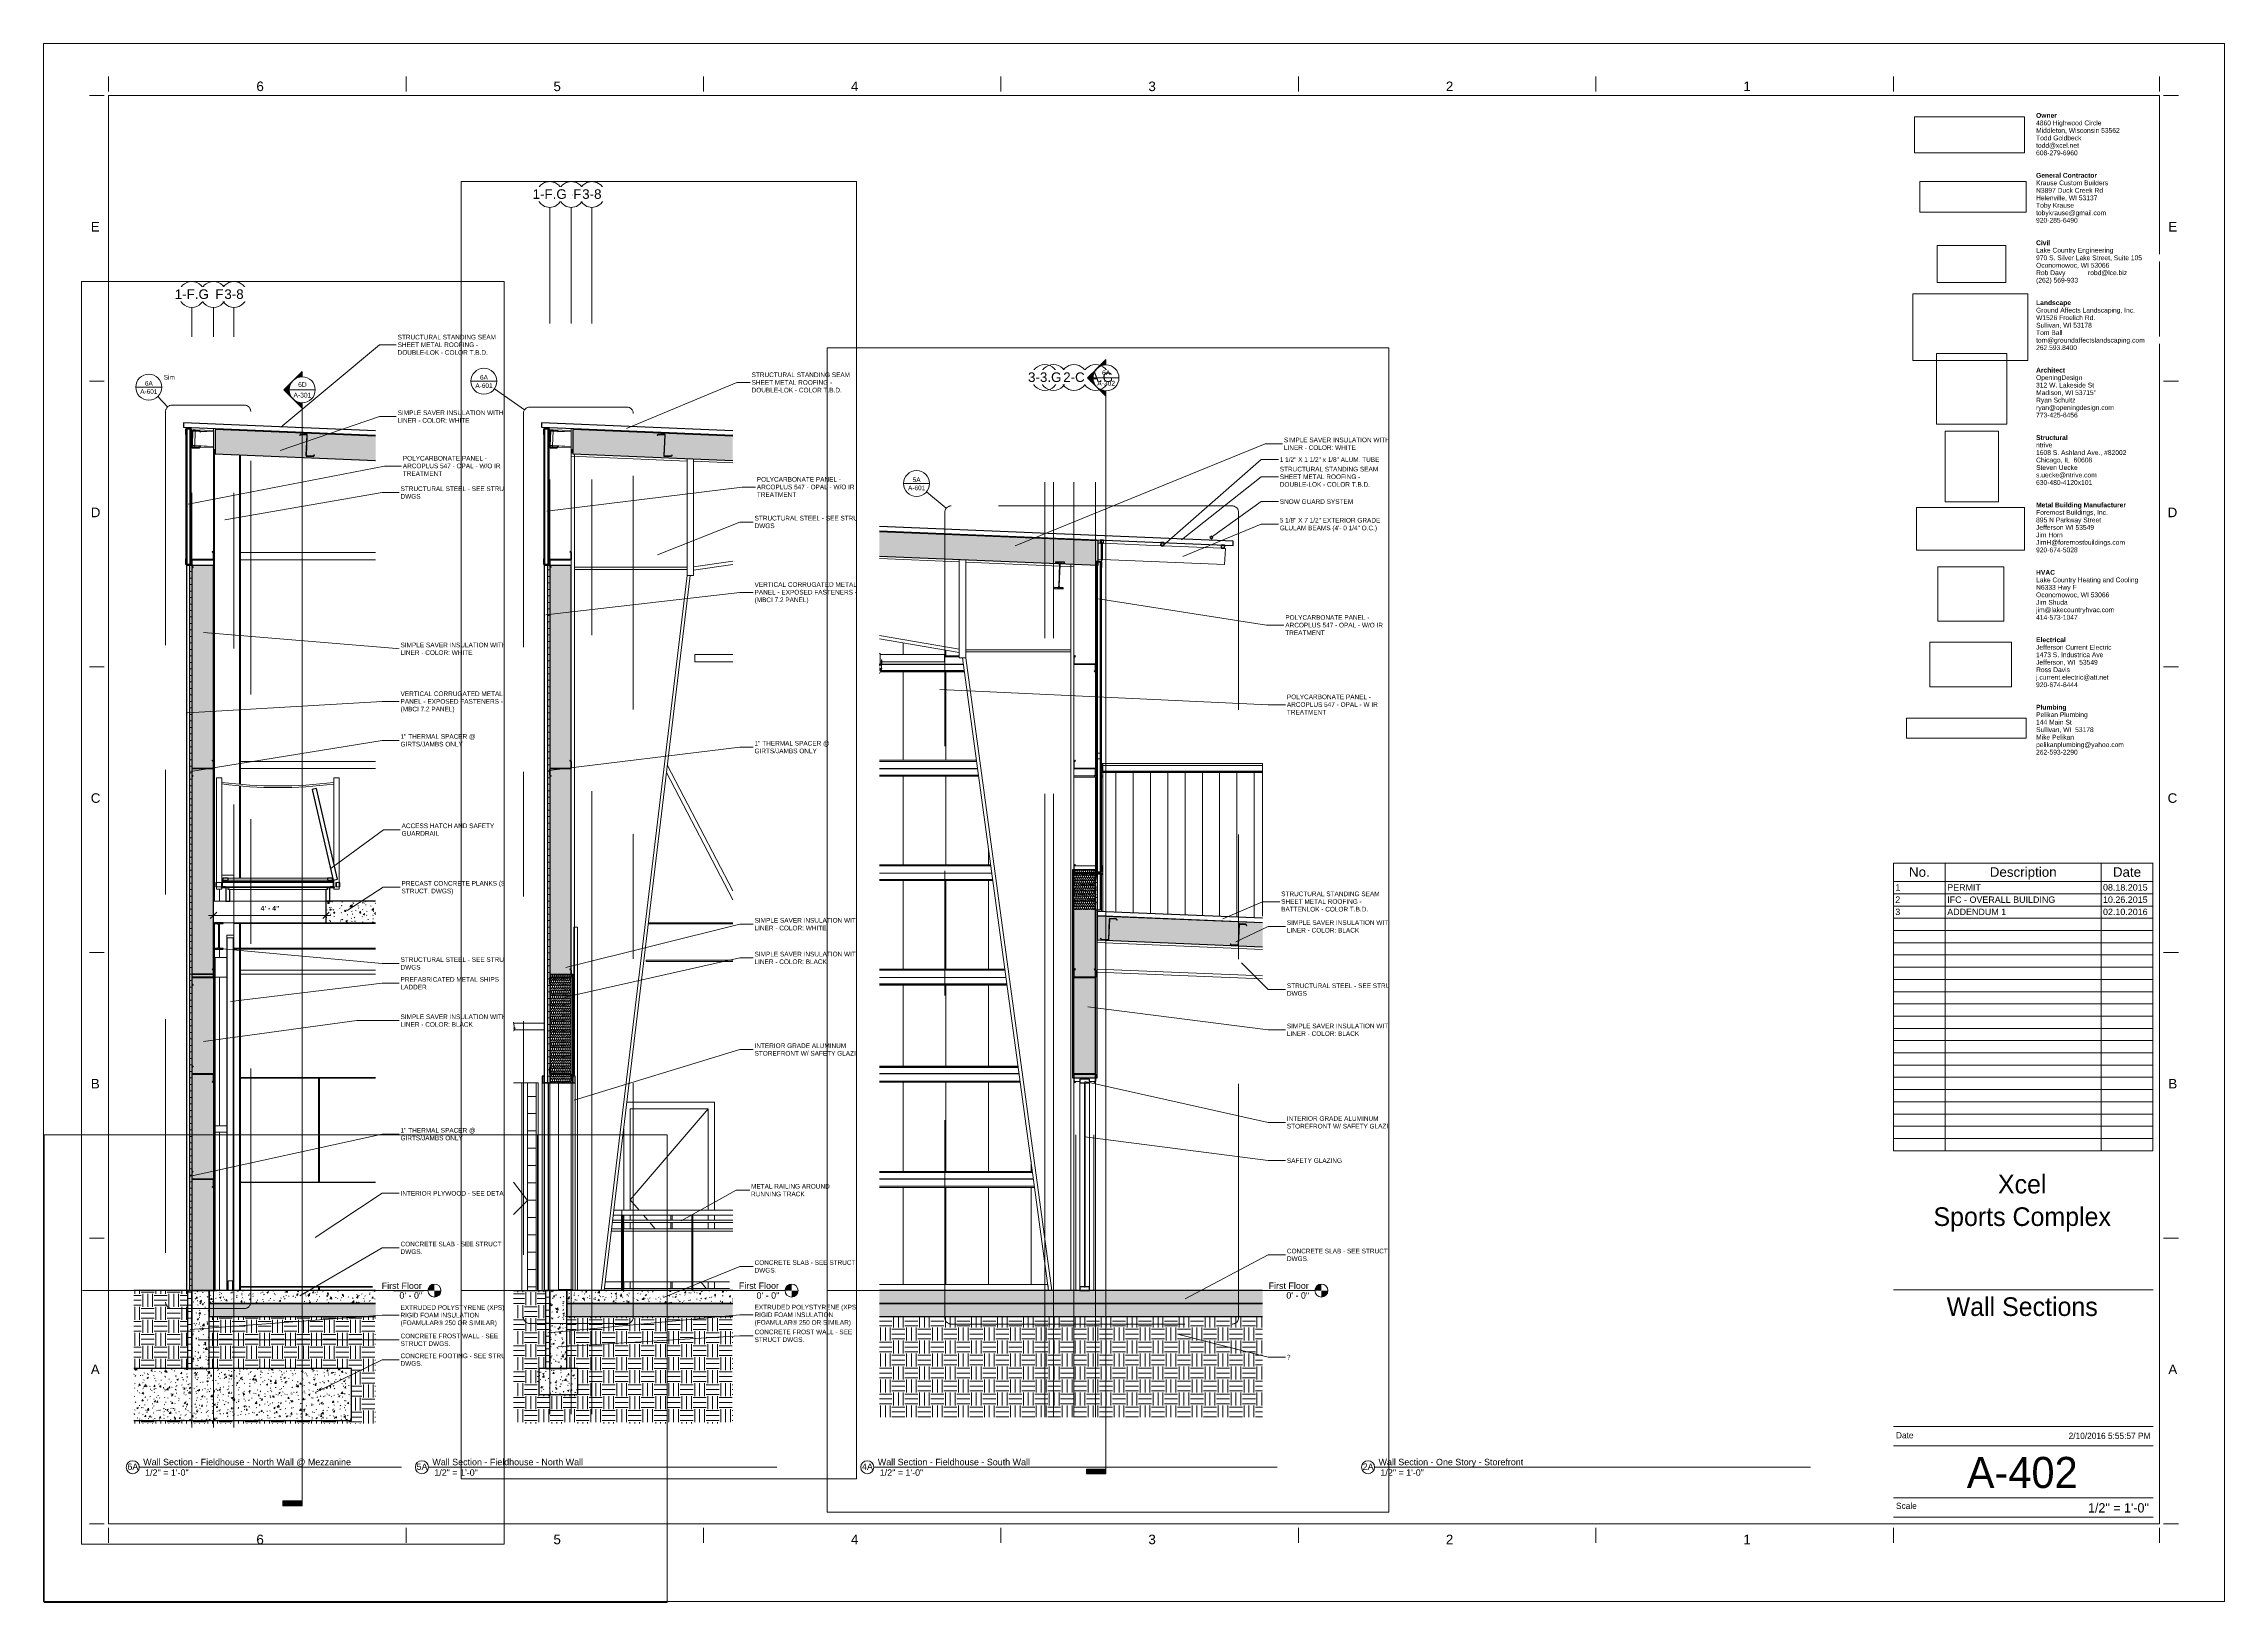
# Paper-space layout 'Layout1' of a CAD drawing. Header units: inches. Extents: x 0 to 42, y 0 to 30.
# The model-space entities are those that its viewports show. They can reach past a viewport. Long polylines and large blocks are cut down to what shows.
import ezdxf

# ---------------------------------------------------------------- set-up
doc = ezdxf.new("R2010")
doc.units = ezdxf.units.IN
doc.header["$MEASUREMENT"] = 0
for name, pattern in [('Dash 1_16_', [0.125, 0.0625, -0.0625]), ('Dash Dot 3_16_', [0.3125, 0.1875, -0.0625, 0, -0.0625]), ('Grid Line 1_2_', [0.875, 0.5, -0.125, 0.125, -0.125]), ('Hidden 1_8_', [0.1875, 0.125, -0.0625])]:
    doc.linetypes.add(name, pattern=pattern)
for name, color, linetype, lineweight in [('A-ANNO-DIMS', 211, 'Continuous', 9), ('A-ANNO-DIMS-24', 211, 'Continuous', 9), ('A-ANNO-IDEN', 131, 'Continuous', 9), ('A-ANNO-SYMB', 150, 'Continuous', 9), ('A-CLNG', 13, 'Continuous', 30), ('A-CLNG-PATT', 13, 'Continuous', 70), ('A-DETL-THIN', 151, 'Continuous', 20), ('A-DOOR', 31, 'Continuous', 30), ('A-DOOR-FRAM', 31, 'Continuous', 30), ('A-FLOR', 192, 'Continuous', 30), ('A-FLOR-HRAL', 11, 'Continuous', 30), ('A-FLOR-LEVL', 51, 'Continuous', 9), ('A-FLOR-MCUT', 51, 'Continuous', 18), ('A-FLOR-PATT', 8, 'Continuous', 70), ('A-GLAZ', 151, 'Continuous', 30), ('A-GLAZ-CURT', 52, 'Continuous', 30), ('A-GLAZ-CWMG', 51, 'Continuous', 30), ('A-ROOF', 132, 'Continuous', 30), ('A-ROOF-PATT', 132, 'Continuous', 70), ('A-WALL', 113, 'Continuous', 30), ('A-WALL-PATT', 111, 'Continuous', 30), ('C-BLDG-PADS', 91, 'Continuous', 200), ('C-TOPO', 7, 'Continuous', 30), ('E-LITE-EQPM', 33, 'Continuous', 30), ('E-POWR-CNDT', 130, 'Continuous', 30), ('G-ANNO-SCHD', 231, 'Continuous', 9), ('G-ANNO-SYMB', 111, 'Continuous', 9), ('G-ANNO-TTLB', 6, 'Continuous', 9), ('G-ANNO-TTLB-MEDM', 33, 'Continuous', 20), ('G-ANNO-TTLB-THIN', 151, 'Continuous', 9), ('I-WALL', 2, 'Continuous', 30), ('L-SITE-WALL', 31, 'Continuous', 30), ('Q-SPCQ', 91, 'Continuous', 30), ('S-BEAM', 12, 'Continuous', 30), ('S-COLS', 52, 'Continuous', 30), ('S-FNDN', 32, 'Continuous', 30), ('S-GRID', 1, 'Continuous', 9), ('S-GRID-IDEN', 1, 'Continuous', 9)]:
    doc.layers.add(name, color=color, linetype=linetype, lineweight=lineweight)
doc.layers.add('G-ANNO-NPLT', color=191, linetype='Continuous', plot=False)
doc.styles.add('Arial', font='arial.ttf', dxfattribs={"height": 2.950599})
doc.styles.add('Arial_1', font='arial.ttf', dxfattribs={"height": 4.425898})
doc.styles.add('Arial_2', font='arial.ttf', dxfattribs={"height": 2.212949})
doc.styles.add('Arial_3', font='arial.ttf', dxfattribs={"height": 0.092206})
doc.styles.add('Arial_4', font='arial.ttf', dxfattribs={"height": 0.184412})
doc.styles.add('Arial_5', font='arial.ttf', dxfattribs={"height": 0.122942})
doc.styles.add('Arial_B', font='arialbd.ttf', dxfattribs={"height": 2.283201})
doc.styles.add('Century Gothic', font='GOTHIC.TTF', dxfattribs={"height": 2.155668})
doc.styles.add('Century Gothic_1', font='GOTHIC.TTF', dxfattribs={"height": 0.119759})
doc.styles.add('Century Gothic_2', font='GOTHIC.TTF', dxfattribs={"height": 0.179639})
doc.styles.add('Century Gothic_3', font='GOTHIC.TTF', dxfattribs={"height": 0.598797})
doc.styles.add('Century Gothic_4', font='GOTHIC.TTF', dxfattribs={"height": 0.359278})
doc.dimstyles.new('OD_Dimension_-_1_16__Tol_', dxfattribs={"dimscale": 12, "dimtxt": 2.25, "dimasz": 0.25, "dimexe": 0.1875, "dimexo": 0.125, "dimgap": 0.125, "dimtad": 1, "dimdec": 4, "dimrnd": 0.0625, "dimzin": 1, "dimdsep": 46, "dimlunit": 4, "dimtxsty": 'Arial_B', "dimblk1": 'OBLIQUE', "dimblk2": 'OBLIQUE', "dimsah": 1, "dimcen": 0.09, "dimdle": 0.1875, "dimazin": 0, "dimtfac": 1, "dimtdec": 4, "dimtix": 1, "dimtmove": 0, "dimatfit": 3, "dimfxl": 1, "dimtvp": 1, "dimtfill": 1, "dimfrac": 2, "dimtolj": 1, "dimtzin": 0, "dimlwd": 13, "dimlwe": 13, "dimarcsym": 2})
picture_1 = doc.add_image_def('image1.png', size_in_pixel=(1125, 1483))
picture_2 = doc.add_image_def('image2.jpg', size_in_pixel=(477, 79))
picture_3 = doc.add_image_def('image3.png', size_in_pixel=(259, 141))
picture_4 = doc.add_image_def('image4.jpg', size_in_pixel=(150, 124))
picture_5 = doc.add_image_def('image5.jpg', size_in_pixel=(309, 122))
picture_6 = doc.add_image_def('image6.jpg', size_in_pixel=(95, 51))
picture_7 = doc.add_image_def('image7.png', size_in_pixel=(388, 225))
picture_8 = doc.add_image_def('image8.jpg', size_in_pixel=(232, 76))
picture_9 = doc.add_image_def('image9.jpg', size_in_pixel=(900, 259))
picture_10 = doc.add_image_def('image10.jpg', size_in_pixel=(939, 939))
pattern_1 = [(161.57, (21892.278, 97.763), (-0.960383694, -0.00039918), [0, -6.83, 0.758, 0]), (18.43, (21892.038, 97.763), (-0.960383694, 0.00039918), [0, -6.83, 0.758, 0]), (108.43, (21892.278, 97.763), (0.47951018, -2.4005264), [2.276, -5.312]), (71.57, (21892.038, 97.763), (0.47951018, 2.4005264), [2.276, -5.312])]
pattern_2 = [(45, (21892.158, 97.643), (-2.375879, 2.375879), []), (45, (21892.158, 101.243), (-2.375879, 2.375879), [])]
pattern_3 = [(50, (22007.282, 102), (6.885997, -0.602097), [0.72, -7.92]), (355, (22007.282, 102), (-1.331756, 7.220547), [0.576, -6.336]), (100.451, (22007.856, 101.95), (5.55363, 6.61819), [0.612, -6.731]), (46.184, (22007.282, 103.92), (10.24564, -1.588925), [1.08, -11.88]), (96.636, (22008.136, 103.788), (8.97244, 9.35152), [0.918, -10.096]), (351.184, (22007.282, 103.92), (8.9732, 9.35123), [0.864, -9.504]), (21, (22008.242, 103.44), (5.730726, -3.865003), [0.72, -7.92]), (326, (22008.242, 103.44), (2.33581, 6.96088), [0.576, -6.336]), (71.451, (22008.72, 103.118), (8.065876, 3.09595), [0.612, -6.731]), (37.5, (22007.282, 102), (0.116866, 3.1954784), [0.317, -5.942, 0.317, -6.115, -6.36]), (37.5, (22007.282, 102), (0.116866, 3.1954784), [-12.691, 0.317, -6.043]), (7.5, (22007.282, 102), (2.52543, 3.786025), [0.317, -3.35, 0.317, -5.798, -2.424]), (7.5, (22007.282, 102), (2.52543, 3.786025), [-9.782, 0.317, -2.107]), (327.5, (22005.142, 102), (5.1243685, -0.216176), [0.317, -2.083, 0.317, -7.171, -9.936]), (327.5, (22005.142, 102), (5.1243685, -0.216176), [-9.888, 0.317, -9.619]), (317.5, (22004.182, 102), (5.598326, 0.96141), [0.317, -2.803, 0.317, -4.656, -7.056]), (317.5, (22004.182, 102), (5.598326, 0.96141), [-8.093, 0.317, -6.739])]
pattern_4 = [(0, (22007.282, 102), (6, 6), [6, -6]), (0, (22007.282, 104.25), (6, 6), [6, -6]), (0, (22007.282, 106.5), (6, 6), [6, -6]), (90, (22008.032, 107.25), (-6, 6), [6, -6]), (90, (22010.282, 107.25), (-6, 6), [6, -6]), (90, (22012.532, 107.25), (-6, 6), [6, -6])]
pattern_5 = [(45, (22007.282, 102), (-2.375879, 2.375879), []), (45, (22007.282, 105.6), (-2.375879, 2.375879), [])]
pattern_6 = [(0, (22007.282, 102), (0, 3), []), (90, (22007.282, 102), (-3, 2e-16), [])]
pattern_7 = [(161.57, (22007.402, 102.12), (-0.960383694, -0.00039918), [0, -6.83, 0.758, 0]), (18.43, (22007.162, 102.12), (-0.960383694, 0.00039918), [0, -6.83, 0.758, 0]), (108.43, (22007.402, 102.12), (0.47951018, -2.4005264), [2.276, -5.312]), (71.57, (22007.162, 102.12), (0.47951018, 2.4005264), [2.276, -5.312])]
pattern_8 = [(50, (22063.858, 65.275), (6.885997, -0.602097), [0.72, -7.92]), (355, (22063.858, 65.275), (-1.331756, 7.220547), [0.576, -6.336]), (100.451, (22064.432, 65.225), (5.55363, 6.61819), [0.612, -6.731]), (46.184, (22063.858, 67.195), (10.24564, -1.588925), [1.08, -11.88]), (96.636, (22064.712, 67.063), (8.97244, 9.35152), [0.918, -10.096]), (351.184, (22063.858, 67.195), (8.9732, 9.35123), [0.864, -9.504]), (21, (22064.818, 66.715), (5.730726, -3.865003), [0.72, -7.92]), (326, (22064.818, 66.715), (2.33581, 6.96088), [0.576, -6.336]), (71.451, (22065.296, 66.393), (8.065876, 3.095948), [0.612, -6.731]), (37.5, (22063.858, 65.275), (0.116866, 3.1954784), [0.317, -5.942, 0.317, -6.115, -6.36]), (37.5, (22063.858, 65.275), (0.116866, 3.1954784), [-12.691, 0.317, -6.043]), (7.5, (22063.858, 65.275), (2.52543, 3.786025), [0.317, -3.35, 0.317, -5.798, -2.424]), (7.5, (22063.858, 65.275), (2.52543, 3.786025), [-9.782, 0.317, -2.107]), (327.5, (22061.717, 65.275), (5.1243685, -0.2161763), [0.317, -2.083, 0.317, -7.171, -9.936]), (327.5, (22061.717, 65.275), (5.1243685, -0.2161763), [-9.888, 0.317, -9.619]), (317.5, (22060.757, 65.275), (5.598326, 0.96141), [0.317, -2.803, 0.317, -4.656, -7.056]), (317.5, (22060.757, 65.275), (5.598326, 0.96141), [-8.093, 0.317, -6.739])]
pattern_9 = [(0, (22063.858, 65.275), (6, 6), [6, -6]), (0, (22063.858, 67.525), (6, 6), [6, -6]), (0, (22063.858, 69.775), (6, 6), [6, -6]), (90, (22064.608, 70.525), (-6, 6), [6, -6]), (90, (22066.858, 70.525), (-6, 6), [6, -6]), (90, (22069.108, 70.525), (-6, 6), [6, -6])]
pattern_10 = [(45, (22063.858, 65.275), (-2.375879, 2.375879), []), (45, (22063.858, 68.875), (-2.375879, 2.375879), [])]
pattern_11 = [(161.57, (22063.978, 65.395), (-0.960383694, -0.00039918), [0, -6.83, 0.758, 0]), (18.43, (22063.738, 65.395), (-0.960383694, 0.00039918), [0, -6.83, 0.758, 0]), (108.43, (22063.978, 65.395), (0.47951018, -2.4005264), [2.276, -5.312]), (71.57, (22063.738, 65.395), (0.47951018, 2.4005264), [2.276, -5.312])]
pattern_12 = [(0, (22063.858, 65.275), (0, 3), []), (90, (22063.858, 65.275), (-3, 2e-16), [])]

# ---------------------------------------------------------------- blocks, each defined once
blk = doc.blocks.new('XCEL - E1 30 x 42 Horizontal - E1 30x42 Horizontal-11829-Wall Sections')
at = {"layer": 'G-ANNO-TTLB-MEDM'}
for p, q in [((1.159, 29.014), (0.872, 29.014)), ((1.24, 29.094), (1.24, 29.381)), ((1.24, 29.014), (1.24, 1.514)), ((40.74, 29.014), (1.24, 29.014)), ((6.969, 29.094), (6.969, 29.381)), ((12.698, 29.094), (12.698, 29.381)), ((18.427, 29.094), (18.427, 29.381)), ((24.156, 29.094), (24.156, 29.381)), ((29.885, 29.094), (29.885, 29.381)), ((35.615, 29.094), (35.615, 29.381)), ((40.74, 29.094), (40.74, 29.381)), ((40.74, 29.014), (40.74, 1.514)), ((40.82, 29.014), (41.108, 29.014)), ((1.159, 23.514), (0.872, 23.514)), ((40.82, 23.514), (41.108, 23.514)), ((1.159, 18.014), (0.872, 18.014)), ((40.82, 18.014), (41.108, 18.014)), ((40.615, 14.233), (35.615, 14.233)), ((1.159, 12.514), (0.872, 12.514)), ((40.82, 12.514), (41.108, 12.514)), ((1.159, 7.014), (0.872, 7.014)), ((40.82, 7.014), (41.108, 7.014)), ((35.615, 6.02), (40.615, 6.02)), ((1.159, 1.514), (0.872, 1.514)), ((1.24, 1.514), (40.74, 1.514)), ((1.24, 1.433), (1.24, 1.146)), ((6.969, 1.433), (6.969, 1.146)), ((12.698, 1.433), (12.698, 1.146)), ((18.427, 1.433), (18.427, 1.146)), ((24.156, 1.433), (24.156, 1.146)), ((29.885, 1.433), (29.885, 1.146)), ((40.615, 1.639), (35.615, 1.639)), ((35.615, 1.433), (35.615, 1.146)), ((40.74, 1.433), (40.74, 1.146)), ((40.82, 1.514), (41.108, 1.514))]:
    blk.add_line(p, q, dxfattribs=at)
at = {"layer": 'G-ANNO-TTLB-THIN'}
for p, q in [((-0.01, 30.014), (41.99, 30.014)), ((-0.01, 0.014), (-0.01, 30.014)), ((41.99, 0.014), (41.99, 30.014)), ((35.615, 3.389), (40.615, 3.389)), ((35.615, 3.014), (40.615, 3.014)), ((35.615, 2.014), (40.615, 2.014)), ((-0.01, 0.014), (41.99, 0.014))]:
    blk.add_line(p, q, dxfattribs=at)
at = {"layer": 'G-ANNO-TTLB', "char_height": 0.09221, "attachment_point": 1, "line_spacing_factor": 0.938532, "style": 'Arial_3', "bg_fill": 3, "box_fill_scale": 1.25, "bg_fill_color": 0, "bg_fill_transparency": 0}
for s, insert, width in [('\\fArial|b1|i0|c0|p34|;Civil', (38.363, 26.225), 0.28768), ('\\fArial|b1|i0|c0|p34|;Structural', (38.363, 22.475), 0.64856), ('\\fArial|b1|i0|c0|p34|;HVAC', (38.363, 19.879), 0.41876), ('\\fArial|b1|i0|c0|p34|;Electrical', (38.363, 18.581), 0.61622)]:
    blk.add_mtext(s, dxfattribs=dict(at, insert=insert, width=width))
at = {"layer": 'G-ANNO-TTLB'}
image = blk.add_image(picture_8, insert=(36.024, 27.911), size_in_units=(2.118, 0.694), dxfattribs=at)
image.dxf.flags = 7
image = blk.add_image(picture_9, insert=(36.126, 26.77), size_in_units=(2.048, 0.589), dxfattribs=at)
image.dxf.flags = 7
image = blk.add_image(picture_6, insert=(36.46, 25.417), size_in_units=(1.319, 0.708), dxfattribs=at)
image.dxf.flags = 7
image = blk.add_image(picture_7, insert=(35.988, 23.91), size_in_units=(2.218, 1.286), dxfattribs=at)
image.dxf.flags = 7
image = blk.add_image(picture_10, insert=(36.444, 22.689), size_in_units=(1.358, 1.358), dxfattribs=at)
image.dxf.flags = 7
image = blk.add_image(picture_1, insert=(36.612, 21.192), size_in_units=(1.03, 1.357), dxfattribs=at)
image.dxf.flags = 7
image = blk.add_image(picture_5, insert=(36.062, 20.262), size_in_units=(2.078, 0.821), dxfattribs=at)
image.dxf.flags = 7
image = blk.add_image(picture_4, insert=(36.474, 18.891), size_in_units=(1.268, 1.049), dxfattribs=at)
image.dxf.flags = 7
image = blk.add_image(picture_3, insert=(36.315, 17.631), size_in_units=(1.574, 0.857), dxfattribs=at)
image.dxf.flags = 7
image = blk.add_image(picture_2, insert=(35.866, 16.643), size_in_units=(2.303, 0.381), dxfattribs=at)
image.dxf.flags = 7
at = {"layer": 'G-ANNO-TTLB', "bg_fill": 3, "box_fill_scale": 1.25, "bg_fill_color": 0, "bg_fill_transparency": 0}
for s, insert, char_height, width, attachment_point, line_spacing_factor, style in [('6', (4.088, 29.283), 0.184, 0.171, 1, 0.938532, 'Arial_4'), ('5', (9.809, 29.283), 0.184, 0.171, 1, 0.938532, 'Arial_4'), ('4', (15.538, 29.283), 0.184, 0.171, 1, 0.938532, 'Arial_4'), ('3', (21.267, 29.283), 0.184, 0.171, 1, 0.938532, 'Arial_4'), ('2', (26.996, 29.283), 0.184, 0.171, 1, 0.938532, 'Arial_4'), ('1', (32.725, 29.283), 0.184, 0.171, 1, 0.938532, 'Arial_4'), ('\\fArial|b1|i0|c0|p34|;Owner', (38.363, 28.677), 0.09221, 0.44259, 1, 0.938532, 'Arial_3'), ('\\fArial|b1|i0|c0|p34|;General Contractor', (38.363, 27.523), 0.09221, 1.28521, 1, 0.938532, 'Arial_3'), ('E', (0.898, 26.579), 0.184, 0.20475, 1, 0.938532, 'Arial_4'), ('E', (41.082, 26.579), 0.184, 0.20475, 3, 0.938532, 'Arial_4'), ('Lake Country Engineering', (38.363, 26.081), 0.09221, 1.74142, 1, 0.938532, 'Arial_3'), ('\\fArial|b1|i0|c0|p34|;Landscape', (38.363, 25.071), 0.09221, 0.73708, 1, 0.938532, 'Arial_3'), ('\\fArial|b1|i0|c0|p34|;Architect', (38.363, 23.773), 0.09221, 0.59069, 1, 0.938532, 'Arial_3'), ('ntrive', (38.363, 22.331), 0.0922, 0.37109, 1, 0.938532, 'Arial_3'), ('D', (0.898, 21.079), 0.184, 0.2205, 1, 0.938532, 'Arial_4'), ('\\fArial|b1|i0|c0|p34|;Metal Building Manufacturer', (38.363, 21.177), 0.09221, 1.8793, 1, 0.938532, 'Arial_3'), ('D', (41.082, 21.079), 0.184, 0.2205, 3, 0.938532, 'Arial_4'), ('Lake Country Heating and Cooling', (38.363, 19.734), 0.09221, 2.30317, 1, 0.938532, 'Arial_3'), ('Jefferson Current Electric', (38.363, 18.436), 0.09221, 1.71418, 1, 0.938532, 'Arial_3'), ('\\fArial|b1|i0|c0|p34|;Plumbing', (38.363, 17.283), 0.09221, 0.62814, 1, 0.938532, 'Arial_3'), ('C', (0.898, 15.579), 0.184, 0.2205, 1, 0.938532, 'Arial_4'), ('C', (41.082, 15.579), 0.184, 0.2205, 3, 0.938532, 'Arial_4'), ('B', (0.898, 10.079), 0.184, 0.20475, 1, 0.938532, 'Arial_4'), ('B', (41.082, 10.079), 0.184, 0.20475, 3, 0.938532, 'Arial_4'), ('A', (0.898, 4.579), 0.184, 0.20475, 1, 0.938532, 'Arial_4'), ('A', (41.082, 4.579), 0.184, 0.20475, 3, 0.938532, 'Arial_4'), ('Date', (35.665, 3.278), 0.1198, 0.4725, 1, 0.984117, 'Century Gothic_1'), ('Scale', (35.665, 1.919), 0.1198, 0.5265, 1, 0.984117, 'Century Gothic_1'), ('6', (4.088, 1.304), 0.184, 0.171, 1, 0.938532, 'Arial_4'), ('5', (9.809, 1.304), 0.184, 0.171, 1, 0.938532, 'Arial_4'), ('4', (15.538, 1.304), 0.184, 0.171, 1, 0.938532, 'Arial_4'), ('3', (21.267, 1.304), 0.184, 0.171, 1, 0.938532, 'Arial_4'), ('2', (26.996, 1.304), 0.184, 0.171, 1, 0.938532, 'Arial_4'), ('1', (32.725, 1.304), 0.184, 0.171, 1, 0.938532, 'Arial_4')]:
    blk.add_mtext(s, dxfattribs=dict(at, insert=insert, char_height=char_height, width=width, attachment_point=attachment_point, line_spacing_factor=line_spacing_factor, style=style))
at = {"layer": 'G-ANNO-TTLB', "char_height": 0.09221, "attachment_point": 1, "line_spacing_factor": 0.938532, "style": 'Arial_3', "bg_fill": 3, "box_fill_scale": 1.25, "bg_fill_color": 0, "bg_fill_transparency": 0}
for s, insert, width in [('4860 Highwood Circle', (38.363, 28.533), 1.47416), ('Krause Custom Builders', (38.363, 27.379), 1.63077), ('970 S. Silver Lake Street, Suite 105', (38.363, 25.936), 2.39509), ('Ground Affects Landscaping, Inc.', (38.363, 24.927), 2.24019), ('OpeningDesign', (38.363, 23.629), 1.03838), ('1608 S. Ashland Ave., #82002', (38.363, 22.186), 2.03762), ('Foremost Buildings, Inc.', (38.363, 21.033), 1.62396), ('N6333 Hwy F', (38.363, 19.59), 0.90901), ('1473 S. Industrica Ave', (38.363, 18.292), 1.52183), ('Pelikan Plumbing', (38.363, 17.138), 1.16605)]:
    blk.add_mtext(s, dxfattribs=dict(at, insert=insert, width=width))
for s, insert, width in [('Middleton, Wisconsin 53562', (38.363, 28.388), 1.89633), ('N3897 Duck Creek Rd', (38.363, 27.234), 1.51161), ('Oconomowoc, WI 53066', (38.363, 25.792), 1.65971), ('W1526 Froelich Rd.', (38.363, 24.783), 1.34309), ('312 W. Lakeside St', (38.363, 23.484), 1.31926), ('Chicago, IL  60608', (38.363, 22.042), 1.26649), ('895 N Parkway Street', (38.363, 20.888), 1.46565), ('Oconomowoc, WI 53066', (38.363, 19.446), 1.65971), ('Jefferson, WI  53549', (38.363, 18.148), 1.40778), ('144 Main St', (38.363, 16.994), 0.80347)]:
    blk.add_mtext(s, dxfattribs=dict(at, insert=insert, width=width))
at = {"layer": 'G-ANNO-TTLB', "attachment_point": 1, "line_spacing_factor": 0.938532, "style": 'Arial_3', "bg_fill": 3, "box_fill_scale": 1.25, "bg_fill_color": 0, "bg_fill_transparency": 0}
for s, insert, char_height, width in [('Todd Goldbeck', (38.363, 28.244), 0.09221, 1.02306), ('Helenville, WI 53137', (38.363, 27.09), 0.09221, 1.39416), ('Rob Davy', (38.363, 25.648), 0.0922, 0.66048), ('robd@lce.biz', (39.363, 25.648), 0.09221, 0.88178), ('Sullivan, WI 53178', (38.363, 24.638), 0.09221, 1.26819), ('Madison, WI 53715"', (38.363, 23.34), 0.09221, 1.36181), ('Steven Uecke', (38.363, 21.898), 0.09221, 0.94135), ('Jefferson WI 53549', (38.363, 20.744), 0.09221, 1.32266), ('Jim Shuda', (38.363, 19.302), 0.0922, 0.71325), ('Ross Davis', (38.363, 18.004), 0.0922, 0.76772), ('Sullivan, WI  53178', (38.363, 16.85), 0.09221, 1.31075)]:
    blk.add_mtext(s, dxfattribs=dict(at, insert=insert, char_height=char_height, width=width))
for s, insert, char_height, width in [('todd@xcel.net', (38.363, 28.1), 0.09221, 0.96859), ('Toby Krause', (38.363, 26.946), 0.09221, 0.85284), ('(262) 569-933', (38.363, 25.504), 0.09221, 0.94646), ('Tom Ball', (38.363, 24.494), 0.0922, 0.59579), ('Ryan Schultz', (38.363, 23.196), 0.09221, 0.88518), ('s.uecke@ntrive.com', (38.363, 21.754), 0.09221, 1.37543), ('Jim Horn', (38.363, 20.6), 0.0922, 0.60601), ('jim@lakecountryhvac.com', (38.363, 19.158), 0.09221, 1.76695), ('j.current.electric@att.net', (38.363, 17.859), 0.09221, 1.64609), ('Mike Pelikan', (38.363, 16.706), 0.09221, 0.85624)]:
    blk.add_mtext(s, dxfattribs=dict(at, insert=insert, char_height=char_height, width=width))
at = {"layer": 'G-ANNO-TTLB', "char_height": 0.09221, "attachment_point": 1, "line_spacing_factor": 0.938532, "style": 'Arial_3', "bg_fill": 3, "box_fill_scale": 1.25, "bg_fill_color": 0, "bg_fill_transparency": 0}
for s, insert, width in [('608-279-6960', (38.363, 27.956), 0.93625), ('tobykrause@gmail.com', (38.363, 26.802), 1.57971), ('tom@groundaffectslandscaping.com', (38.363, 24.35), 2.45808), ('ryan@openingdesign.com', (38.363, 23.052), 1.75163), ('630-480-4120x101', (38.363, 21.609), 1.26308), ('JimH@foremostbuildings.com', (38.363, 20.456), 2.01378), ('414-573-1047', (38.363, 19.013), 0.93625), ('920-674-6444', (38.363, 17.715), 0.93625), ('pelikanplumbing@yahoo.com', (38.363, 16.561), 1.97804)]:
    blk.add_mtext(s, dxfattribs=dict(at, insert=insert, width=width))
for s, insert, width in [('920-285-6490', (38.363, 26.658), 0.93625), ('262.593.8400', (38.363, 24.206), 0.91923), ('773-425-6456', (38.363, 22.908), 0.93625), ('920-674-5028', (38.363, 20.311), 0.93625), ('262-593-2290', (38.363, 16.417), 0.93625)]:
    blk.add_mtext(s, dxfattribs=dict(at, insert=insert, width=width))
blk = doc.blocks.new('Viewport - View Title-1830-Wall Sections')
at = {"layer": 'G-ANNO-TTLB'}
for start, end in [(0, 180), (180, 360)]:
    blk.add_arc((-0.125, 0), 0.125, start, end, dxfattribs=at)
blk = doc.blocks.new('Struct_Xcel_Sports Complex_rvt-2-Wall Section - Fieldhouse - South Wall')
at = {"layer": 'A-FLOR-PATT', "lineweight": 9}
h = blk.add_hatch(dxfattribs=at)
h.set_pattern_fill('FP_15', color=253, style=0, pattern_type=2)
h.set_pattern_definition([(50, (21892.158, 97.643), (6.885997, -0.6021), [0.72, -7.92]), (355, (21892.158, 97.643), (-1.33176, 7.22055), [0.576, -6.336]), (100.451, (21892.731, 97.592), (5.55363, 6.61819), [0.612, -6.731]), (46.184, (21892.158, 99.563), (10.24564, -1.58893), [1.08, -11.88]), (96.636, (21893.011, 99.43), (8.97244, 9.35152), [0.918, -10.096]), (351.184, (21892.158, 99.563), (8.9732, 9.35123), [0.864, -9.504]), (21, (21893.118, 99.083), (5.730726, -3.865003), [0.72, -7.92]), (326, (21893.118, 99.083), (2.33581, 6.96088), [0.576, -6.336]), (71.451, (21893.595, 98.761), (8.065876, 3.09595), [0.612, -6.731]), (37.5, (21892.158, 97.643), (0.116866, 3.195478), [0.317, -5.942, 0.317, -6.115, -6.36]), (37.5, (21892.158, 97.643), (0.116866, 3.195478), [-12.691, 0.317, -6.043]), (7.5, (21892.158, 97.643), (2.52543, 3.786025), [0.317, -3.35, 0.317, -5.798, -2.424]), (7.5, (21892.158, 97.643), (2.52543, 3.786025), [-9.782, 0.317, -2.107]), (327.5, (21890.017, 97.643), (5.124369, -0.216176), [0.317, -2.083, 0.317, -7.171, -9.936]), (327.5, (21890.017, 97.643), (5.124369, -0.216176), [-9.888, 0.317, -9.619]), (317.5, (21889.057, 97.643), (5.598326, 0.96141), [0.317, -2.803, 0.317, -4.656, -7.056]), (317.5, (21889.057, 97.643), (5.598326, 0.96141), [-8.093, 0.317, -6.739])])
h.paths.add_polyline_path([(22269.648, -6), (22446.726, -6), (22446.726, 0), (22269.648, 0)], flags=0)
at = {"layer": 'A-FLOR', "color": 7}
for p, q in [((22446.726, 0), (22269.648, 0)), ((22269.648, -6), (22446.726, -6))]:
    blk.add_line(p, q, dxfattribs=at)
blk = doc.blocks.new('W-Wide Flange - 1_-3_ deep-1401279-Wall Section - Fieldhouse - South Wall')
at = {"layer": 'S-BEAM', "color": 8, "lineweight": 18}
for p, q in [((22446.726, 157.661), (22370.303, 160.845)), ((22370.303, 148.555), (22446.726, 145.37)), ((22446.726, 144.009), (22370.303, 147.194))]:
    blk.add_line(p, q, dxfattribs=at)
blk = doc.blocks.new('Basketball_Backstop-Performance_Sports_Systems-3103-Ceiling_Hung - 27_-0_ to 27_-11 7_8_-706978-Wall Section - Fieldhouse - South Wall')
at = {"layer": 'Q-SPCQ', "color": 8, "lineweight": 18}
for p, q in [((22269.648, 294.488), (22269.678, 294.5)), ((22299.678, 294), (22269.805, 294)), ((22299.678, 294), (22299.678, 292.25)), ((22269.928, 289.687), (22269.928, 292.25)), ((22299.678, 292.25), (22299.678, 290.5)), ((22270.74, 291.5), (22270.553, 291.5)), ((22270.553, 291), (22270.553, 291.5)), ((22270.74, 291.5), (22270.74, 291)), ((22270.553, 291), (22270.553, 289.812)), ((22270.74, 289.812), (22270.74, 291)), ((22269.928, 290.5), (22270.553, 290.5)), ((22270.74, 290.5), (22299.678, 290.5)), ((22270.428, 289.687), (22269.648, 289.687)), ((22269.648, 289.5), (22270.428, 289.5)), ((22269.678, 289.062), (22269.648, 289.062)), ((22269.678, 289.062), (22269.678, 289.5)), ((22270.115, 289.062), (22269.678, 289.062)), ((22269.928, 288.75), (22269.928, 289.062)), ((22270.115, 289.5), (22270.115, 289.062)), ((22270.553, 289.5), (22270.428, 289.5)), ((22270.553, 289.5), (22270.553, 289.253)), ((22270.553, 289.253), (22270.553, 288.312)), ((22269.678, 288.75), (22269.648, 288.75)), ((22269.928, 288.75), (22269.678, 288.75)), ((22270.553, 288.312), (22270.553, 288.184)), ((22270.553, 288.184), (22270.553, 287.313)), ((22269.678, 287.818), (22269.648, 287.801)), ((22269.648, 285.227), (22270.745, 287.332)), ((22270.115, 287.565), (22269.678, 287.818)), ((22270.115, 287.06), (22270.115, 287.565)), ((22270.558, 287.43), (22270.745, 287.332)), ((22269.648, 286.824), (22269.678, 286.807)), ((22269.678, 286.807), (22270.115, 287.06))]:
    blk.add_line(p, q, dxfattribs=at)
at = {"layer": 'Q-SPCQ', "color": 8, "lineweight": 18, "flags": 128}
for points in [[(22269.678, 294.5), (22269.855, 294.426), (22269.928, 294.25)], [(22269.928, 292.25), (22269.928, 292.801), (22269.928, 293.309), (22269.928, 293.735), (22269.928, 294.047), (22269.928, 294.219), (22269.928, 294.25)], [(22269.928, 294.25), (22269.928, 294.173), (22269.928, 294)]]:
    blk.add_lwpolyline(points, dxfattribs=at)
at = {"layer": 'Q-SPCQ', "color": 8, "lineweight": 18}
for centre, radius, start, end in [((22270.428, 289.812), 0.313, 270, 0), ((22270.428, 289.812), 0.125, 270, 0), ((22269.678, 287.313), 0.25, 0, 96.844), ((22269.678, 287.313), 0.25, 263.156, 0), ((22269.678, 287.313), 0.875, 268.0446, 0)]:
    blk.add_arc(centre, radius, start, end, dxfattribs=at)
blk = doc.blocks.new('Rectangular Mullion - Profile_Polycarbonate_Upper and left-1767982-Wall Section - Fieldhouse - South Wall')
at = {"layer": 'A-GLAZ-CWMG', "color": 7}
for p, q in [((22369.803, 336.841), (22369.803, 334.091)), ((22372.303, 336.841), (22369.803, 336.841)), ((22369.865, 334.154), (22369.865, 336.779)), ((22369.865, 336.779), (22372.24, 336.779)), ((22372.24, 336.779), (22372.24, 334.154)), ((22372.303, 334.091), (22372.303, 336.841)), ((22370.303, 334.341), (22370.24, 334.341)), ((22370.24, 334.341), (22370.24, 334.154)), ((22370.303, 334.091), (22370.303, 334.341)), ((22371.94, 334.341), (22371.878, 334.341)), ((22371.878, 334.341), (22371.878, 334.091)), ((22371.94, 334.154), (22371.94, 334.341)), ((22369.803, 334.091), (22370.303, 334.091)), ((22370.24, 334.154), (22369.865, 334.154)), ((22371.878, 334.091), (22372.303, 334.091)), ((22372.24, 334.154), (22371.94, 334.154))]:
    blk.add_line(p, q, dxfattribs=at)
blk = doc.blocks.new('Rectangular Mullion - Profile_Polycarbonate_Lower-1767983-Wall Section - Fieldhouse - South Wall')
at = {"layer": 'A-GLAZ-CWMG', "color": 7}
for p, q in [((22369.803, 196.092), (22369.803, 193.342)), ((22370.303, 196.092), (22369.803, 196.092)), ((22369.865, 193.404), (22369.865, 196.029)), ((22369.865, 196.029), (22370.24, 196.029)), ((22370.24, 196.029), (22370.24, 195.842)), ((22370.303, 195.842), (22370.303, 196.092)), ((22372.303, 196.092), (22371.878, 196.092)), ((22371.878, 196.092), (22371.878, 195.842)), ((22371.94, 195.842), (22371.94, 196.029)), ((22371.94, 196.029), (22372.24, 196.029)), ((22372.24, 196.029), (22372.24, 193.404)), ((22372.303, 193.342), (22372.303, 196.092)), ((22370.24, 195.842), (22370.303, 195.842)), ((22371.878, 195.842), (22371.94, 195.842)), ((22369.803, 193.342), (22372.303, 193.342)), ((22372.24, 193.404), (22369.865, 193.404))]:
    blk.add_line(p, q, dxfattribs=at)
blk = doc.blocks.new('Rectangular Mullion - Profile_Polycarbonate_right-1872005-Wall Section - Fieldhouse - South Wall')
at = {"layer": 'A-GLAZ-CWMG', "color": 10, "lineweight": 18}
for p, q in [((22371.878, 334.341), (22371.878, 336.779)), ((22370.303, 334.341), (22370.303, 335.233)), ((22370.303, 334.091), (22370.303, 334.341)), ((22371.878, 334.091), (22371.878, 334.341)), ((22370.303, 248.363), (22370.303, 334.091)), ((22371.878, 248.363), (22371.878, 334.091))]:
    blk.add_line(p, q, dxfattribs=at)
at = {"layer": 'A-GLAZ-CWMG', "color": 8, "lineweight": 18}
for p, q in [((22369.803, 248.363), (22369.803, 334.091)), ((22372.303, 248.363), (22372.303, 334.091))]:
    blk.add_line(p, q, dxfattribs=at)
blk = doc.blocks.new('Girt_C - 10_D-1260059-Wall Section - Fieldhouse - South Wall')
at = {"layer": 'S-BEAM', "lineweight": 9}
h = blk.add_hatch(dxfattribs=at)
h.set_pattern_fill('FP_13', color=253, style=0, pattern_type=2)
h.set_pattern_definition(pattern_2)
h.paths.add_polyline_path([(22360.128, 96.197), (22360.199, 96.28), (22359.662, 96.731), (22359.662, 99.996), (22359.686, 100.049), (22359.74, 100.07), (22369.365, 100.07), (22369.42, 100.048), (22369.443, 99.995), (22369.443, 96.731), (22368.908, 96.281), (22368.978, 96.198), (22369.553, 96.68), (22369.553, 99.992), (22369.498, 100.125), (22369.365, 100.18), (22359.74, 100.18), (22359.608, 100.125), (22359.553, 99.992), (22359.553, 96.68), (22360.02, 96.288)], flags=0)
at = {"layer": 'S-BEAM', "color": 7}
for p, q in [((22359.553, 99.992), (22359.553, 96.68)), ((22359.662, 96.731), (22359.662, 99.996)), ((22369.365, 100.18), (22359.74, 100.18)), ((22359.74, 100.07), (22369.365, 100.07)), ((22369.443, 99.995), (22369.443, 96.731)), ((22369.553, 96.68), (22369.553, 99.992)), ((22359.553, 96.68), (22360.128, 96.197)), ((22360.199, 96.28), (22359.662, 96.731)), ((22369.443, 96.731), (22368.908, 96.281)), ((22368.978, 96.198), (22369.553, 96.68)), ((22360.128, 96.197), (22360.199, 96.28)), ((22368.908, 96.281), (22368.978, 96.198))]:
    blk.add_line(p, q, dxfattribs=at)
for centre, radius, start, end in [((22359.74, 99.992), 0.188, 90, 180), ((22359.74, 99.992), 0.0782, 90, 176.9576), ((22369.365, 99.992), 0.188, 0, 90), ((22369.365, 99.992), 0.0782, 2.1227, 90)]:
    blk.add_arc(centre, radius, start, end, dxfattribs=at)
blk = doc.blocks.new('Rectangular Mullion - Profile_Polycarbonate_Lower-1767692-Wall Section - Fieldhouse - South Wall')
at = {"layer": 'A-GLAZ-CWMG', "color": 8, "lineweight": 18}
blk.add_line((22347.476, 2.75), (22269.648, 2.75), dxfattribs=at)
blk = doc.blocks.new('Rectangular Mullion - Profile_Polycarbonate_Upper and left-1987911-Wall Section - Fieldhouse - South Wall')
at = {"layer": 'A-GLAZ-CWMG', "color": 8, "lineweight": 18}
for p, q in [((22372.303, 345.485), (22372.303, 346.754)), ((22372.303, 336.841), (22372.303, 337.625)), ((22369.553, 335.264), (22369.553, 289.359)), ((22369.553, 286.422), (22369.553, 241.297)), ((22369.553, 237.314), (22369.553, 196.297)), ((22372.303, 175.135), (22372.303, 192.314)), ((22372.303, 173.07), (22372.303, 173.133))]:
    blk.add_line(p, q, dxfattribs=at)
blk = doc.blocks.new('W-Wide Flange - W12X22-1533120-Wall Section - Fieldhouse - South Wall')
at = {"layer": 'S-BEAM', "lineweight": 9}
h = blk.add_hatch(dxfattribs=at)
h.set_pattern_fill('FP_13', color=253, style=0, pattern_type=2)
h.set_pattern_definition(pattern_2)
h.paths.add_polyline_path([(22354.614, 324.287), (22354.632, 324.711), (22353.261, 324.768), (22353.066, 324.815), (22352.905, 324.933), (22352.801, 325.104), (22352.77, 325.302), (22353.204, 335.718), (22353.251, 335.912), (22353.369, 336.074), (22353.54, 336.178), (22353.737, 336.208), (22355.109, 336.151), (22355.126, 336.576), (22351.1, 336.744), (22351.082, 336.319), (22352.453, 336.262), (22352.648, 336.215), (22352.809, 336.097), (22352.913, 335.926), (22352.944, 335.729), (22352.51, 325.313), (22352.463, 325.118), (22352.345, 324.957), (22352.174, 324.853), (22351.977, 324.822), (22350.605, 324.879), (22350.588, 324.454)], flags=0)
at = {"layer": 'S-BEAM', "color": 7}
for p, q in [((22351.1, 336.744), (22351.082, 336.319)), ((22355.126, 336.576), (22351.1, 336.744)), ((22355.109, 336.151), (22355.126, 336.576)), ((22351.082, 336.319), (22352.453, 336.262)), ((22353.737, 336.208), (22355.109, 336.151)), ((22352.944, 335.729), (22352.51, 325.313)), ((22352.77, 325.302), (22353.204, 335.718)), ((22350.605, 324.879), (22350.588, 324.454)), ((22351.977, 324.822), (22350.605, 324.879)), ((22350.588, 324.454), (22354.614, 324.287)), ((22354.632, 324.711), (22353.261, 324.768)), ((22354.614, 324.287), (22354.632, 324.711))]:
    blk.add_line(p, q, dxfattribs=at)
for centre, radius, start, end in [((22352.432, 335.75), 0.512, 357.6141, 87.6141), ((22353.716, 335.696), 0.513, 87.6141, 177.6141), ((22351.998, 325.334), 0.512, 267.6141, 357.6141), ((22353.282, 325.28), 0.513, 177.6141, 267.6141)]:
    blk.add_arc(centre, radius, start, end, dxfattribs=at)
blk = doc.blocks.new('columns and girder2 - one-1334686-Wall Section - Fieldhouse - South Wall')
at = {"layer": 'S-BEAM', "color": 8, "lineweight": 18}
for p, q in [((22269.648, 338.254), (22306.553, 336.716)), ((22306.553, 337.889), (22306.553, 292.369)), ((22309.553, 292.369), (22309.553, 337.764)), ((22309.553, 336.591), (22352.905, 334.785)), ((22358.053, 335.743), (22358.053, 0)), ((22359.553, 292.813), (22359.553, 335.681)), ((22359.553, 334.508), (22359.553, 335.681)), ((22353.165, 334.774), (22359.553, 334.508)), ((22306.553, 296.377), (22269.648, 302.722)), ((22269.648, 301.199), (22306.553, 294.855)), ((22358.053, 296.119), (22309.553, 296.119)), ((22309.553, 295.119), (22358.053, 295.119)), ((22306.553, 292.369), (22309.553, 292.369)), ((22308.039, 292.369), (22347.85, 0)), ((22349.364, 0), (22309.553, 292.369)), ((22359.553, 244.563), (22359.553, 289.438)), ((22359.553, 196.313), (22359.553, 241.188)), ((22359.553, 0), (22359.553, 96.68))]:
    blk.add_line(p, q, dxfattribs=at)
blk = doc.blocks.new('L-Angle - L2X2X3_16-1732175-Wall Section - Fieldhouse - South Wall')
at = {"layer": 'S-BEAM', "color": 7}
for p, q in [((22371.553, 193.055), (22369.553, 193.055)), ((22369.553, 193.055), (22369.553, 191.055)), ((22369.74, 191.242), (22369.74, 192.68)), ((22369.928, 192.867), (22371.365, 192.867))]:
    blk.add_line(p, q, dxfattribs=at)
for centre, start, end in [((22369.928, 192.68), 90, 180), ((22371.365, 193.055), 270, 0), ((22369.553, 191.242), 270, 0)]:
    blk.add_arc(centre, 0.188, start, end, dxfattribs=at)
blk = doc.blocks.new('Girt_C - 8_D-1757324-Wall Section - Fieldhouse - South Wall')
at = {"layer": 'S-BEAM', "color": 8, "lineweight": 18}
for p, q in [((22369.803, 241.297), (22369.365, 241.297)), ((22372.553, 241.297), (22372.303, 241.297)), ((22359.553, 237.797), (22368.936, 237.797)), ((22369.106, 237.797), (22369.803, 237.797)), ((22372.303, 237.797), (22372.928, 237.797)), ((22359.553, 237.314), (22369.803, 237.314)), ((22372.303, 237.314), (22372.928, 237.314))]:
    blk.add_line(p, q, dxfattribs=at)
blk = doc.blocks.new('Girt_C - 8_D-1757323-Wall Section - Fieldhouse - South Wall')
at = {"layer": 'S-BEAM', "color": 8, "lineweight": 18}
for p, q in [((22369.803, 196.297), (22359.704, 196.297)), ((22372.928, 196.297), (22372.303, 196.297)), ((22369.789, 192.797), (22372.928, 192.797)), ((22369.74, 192.314), (22370.303, 192.314)), ((22371.803, 192.314), (22372.928, 192.314))]:
    blk.add_line(p, q, dxfattribs=at)
blk = doc.blocks.new('Girt_Z - 10_D-1732176-Wall Section - Fieldhouse - South Wall')
at = {"layer": 'S-BEAM', "lineweight": 9}
h = blk.add_hatch(dxfattribs=at)
h.set_pattern_fill('FP_13', color=253, style=0, pattern_type=2)
h.set_pattern_definition(pattern_2)
h.paths.add_polyline_path([(22368.978, 189.44), (22369.553, 189.922), (22369.553, 192.859), (22369.498, 192.992), (22369.365, 193.047), (22359.74, 193.047), (22359.687, 193.068), (22359.662, 193.121), (22359.662, 196.261), (22360.198, 196.711), (22360.127, 196.795), (22359.553, 196.313), (22359.553, 192.938), (22369.365, 192.938), (22369.42, 192.916), (22369.443, 192.862), (22369.443, 189.973), (22368.908, 189.524)], flags=0)
at = {"layer": 'S-BEAM', "color": 7}
for p, q in [((22360.127, 196.795), (22359.553, 196.313)), ((22359.662, 196.261), (22360.198, 196.711)), ((22360.198, 196.711), (22360.127, 196.795)), ((22359.553, 196.313), (22359.553, 192.938)), ((22359.662, 193.121), (22359.662, 196.261)), ((22359.553, 192.938), (22369.365, 192.938)), ((22369.365, 193.047), (22359.74, 193.047)), ((22369.443, 192.862), (22369.443, 189.973)), ((22369.553, 189.922), (22369.553, 192.859)), ((22369.443, 189.973), (22368.908, 189.524)), ((22368.978, 189.44), (22369.553, 189.922)), ((22368.908, 189.524), (22368.978, 189.44))]:
    blk.add_line(p, q, dxfattribs=at)
for centre, radius, start, end in [((22359.74, 193.125), 0.0782, 183.0424, 270), ((22369.365, 192.859), 0.187, 360, 90), ((22369.365, 192.859), 0.0782, 2.1227, 90)]:
    blk.add_arc(centre, radius, start, end, dxfattribs=at)
blk = doc.blocks.new('Girt_Z - 10_D-V3-Wall Section - Fieldhouse - South Wall')
at = {"layer": 'S-BEAM', "lineweight": 9}
h = blk.add_hatch(dxfattribs=at)
h.set_pattern_fill('FP_13', color=253, style=0, pattern_type=2)
h.set_pattern_definition(pattern_2)
h.paths.add_polyline_path([(22368.978, 237.69), (22369.553, 238.172), (22369.553, 241.109), (22369.498, 241.242), (22369.365, 241.297), (22359.74, 241.297), (22359.686, 241.318), (22359.662, 241.371), (22359.662, 244.511), (22360.198, 244.961), (22360.127, 245.045), (22359.553, 244.563), (22359.553, 241.188), (22369.365, 241.188), (22369.42, 241.166), (22369.443, 241.112), (22369.443, 238.223), (22368.908, 237.774)], flags=0)
at = {"layer": 'S-BEAM', "color": 7}
for p, q in [((22360.127, 245.045), (22359.553, 244.563)), ((22359.662, 244.511), (22360.198, 244.961)), ((22360.198, 244.961), (22360.127, 245.045)), ((22359.553, 244.563), (22359.553, 241.188)), ((22359.662, 241.371), (22359.662, 244.511)), ((22359.553, 241.188), (22369.365, 241.188)), ((22369.365, 241.297), (22359.74, 241.297)), ((22369.443, 241.112), (22369.443, 238.223)), ((22369.553, 238.172), (22369.553, 241.109)), ((22369.443, 238.223), (22368.908, 237.774)), ((22368.978, 237.69), (22369.553, 238.172)), ((22368.908, 237.774), (22368.978, 237.69))]:
    blk.add_line(p, q, dxfattribs=at)
for centre, radius, start, end in [((22359.74, 241.375), 0.0782, 183.0424, 270), ((22369.365, 241.109), 0.187, 360, 90), ((22369.365, 241.109), 0.0782, 2.1227, 90)]:
    blk.add_arc(centre, radius, start, end, dxfattribs=at)
blk = doc.blocks.new('Girt_Z - 10_D-1241717-Wall Section - Fieldhouse - South Wall')
at = {"layer": 'S-BEAM', "lineweight": 9}
h = blk.add_hatch(dxfattribs=at)
h.set_pattern_fill('FP_13', color=253, style=0, pattern_type=2)
h.set_pattern_definition(pattern_2)
h.paths.add_polyline_path([(22368.978, 285.94), (22369.553, 286.422), (22369.553, 289.359), (22369.498, 289.492), (22369.365, 289.547), (22359.74, 289.547), (22359.686, 289.568), (22359.662, 289.621), (22359.662, 292.761), (22360.198, 293.211), (22360.127, 293.295), (22359.553, 292.813), (22359.553, 289.438), (22369.365, 289.438), (22369.42, 289.416), (22369.443, 289.362), (22369.443, 286.473), (22368.908, 286.024)], flags=0)
at = {"layer": 'S-BEAM', "color": 7}
for p, q in [((22360.127, 293.295), (22359.553, 292.813)), ((22359.662, 292.761), (22360.198, 293.211)), ((22360.198, 293.211), (22360.127, 293.295)), ((22359.553, 292.813), (22359.553, 289.438)), ((22359.662, 289.621), (22359.662, 292.761)), ((22369.365, 289.547), (22359.74, 289.547)), ((22359.553, 289.438), (22369.365, 289.438)), ((22369.443, 289.362), (22369.443, 286.473)), ((22369.553, 286.422), (22369.553, 289.359)), ((22369.443, 286.473), (22368.908, 286.024)), ((22368.978, 285.94), (22369.553, 286.422)), ((22368.908, 286.024), (22368.978, 285.94))]:
    blk.add_line(p, q, dxfattribs=at)
for centre, radius, start, end in [((22359.74, 289.625), 0.0782, 183.0424, 270), ((22369.365, 289.359), 0.187, 360, 90), ((22369.365, 289.359), 0.0782, 2.1227, 90)]:
    blk.add_arc(centre, radius, start, end, dxfattribs=at)
blk = doc.blocks.new('Girt_Z - 10_D-1223970-Wall Section - Fieldhouse - South Wall')
at = {"layer": 'S-BEAM', "color": 8, "lineweight": 18}
for p, q in [((22269.648, 148.545), (22327.623, 148.545)), ((22269.648, 148.063), (22327.689, 148.063)), ((22269.648, 144.688), (22328.148, 144.688)), ((22269.648, 144.612), (22328.159, 144.612)), ((22269.648, 141.723), (22328.552, 141.723)), ((22269.648, 141.274), (22328.613, 141.274)), ((22269.648, 141.19), (22328.625, 141.19))]:
    blk.add_line(p, q, dxfattribs=at)
blk = doc.blocks.new('Girt_Z - 10_D-1223971-Wall Section - Fieldhouse - South Wall')
at = {"layer": 'S-BEAM', "color": 8, "lineweight": 18}
for p, q in [((22269.648, 245.045), (22314.483, 245.045)), ((22269.648, 244.563), (22314.549, 244.563)), ((22269.648, 241.188), (22315.008, 241.188)), ((22269.648, 241.112), (22315.018, 241.112)), ((22269.648, 238.223), (22315.412, 238.223)), ((22269.648, 237.774), (22315.473, 237.774)), ((22269.648, 237.69), (22315.485, 237.69))]:
    blk.add_line(p, q, dxfattribs=at)
blk = doc.blocks.new('Girt_C - 10_D-1401468-Wall Section - Fieldhouse - South Wall')
at = {"layer": 'S-BEAM', "lineweight": 9}
h = blk.add_hatch(dxfattribs=at)
h.set_pattern_fill('FP_13', color=253, style=0, pattern_type=2)
h.set_pattern_definition(pattern_2)
h.paths.add_polyline_path([(22359.74, 144.688), (22369.365, 144.688), (22369.498, 144.742), (22369.553, 144.875), (22369.553, 148.188), (22368.977, 148.671), (22368.907, 148.587), (22369.443, 148.136), (22369.443, 144.871), (22369.419, 144.818), (22369.365, 144.797), (22359.74, 144.797), (22359.686, 144.819), (22359.662, 144.872), (22359.662, 148.136), (22360.198, 148.586), (22360.127, 148.67), (22359.553, 148.188), (22359.553, 144.875), (22359.608, 144.742)], flags=0)
at = {"layer": 'S-BEAM', "color": 7}
for p, q in [((22360.127, 148.67), (22359.553, 148.188)), ((22359.662, 148.136), (22360.198, 148.586)), ((22360.198, 148.586), (22360.127, 148.67)), ((22368.977, 148.671), (22368.907, 148.587)), ((22368.907, 148.587), (22369.443, 148.136)), ((22369.553, 148.188), (22368.977, 148.671)), ((22359.553, 148.188), (22359.553, 144.875)), ((22359.662, 144.872), (22359.662, 148.136)), ((22369.443, 148.136), (22369.443, 144.871)), ((22369.553, 144.875), (22369.553, 148.188)), ((22369.365, 144.797), (22359.74, 144.797)), ((22359.74, 144.688), (22369.365, 144.688))]:
    blk.add_line(p, q, dxfattribs=at)
for centre, radius, start, end in [((22359.74, 144.875), 0.188, 180, 270), ((22359.74, 144.875), 0.0782, 182.1227, 270), ((22369.365, 144.875), 0.188, 270, 0), ((22369.365, 144.875), 0.0782, 270, 356.9576)]:
    blk.add_arc(centre, radius, start, end, dxfattribs=at)
blk = doc.blocks.new('Girt_Z - 10_D-1223975-Wall Section - Fieldhouse - South Wall')
at = {"layer": 'S-BEAM', "color": 8, "lineweight": 18}
for p, q in [((22269.648, 196.795), (22321.053, 196.795)), ((22269.648, 196.313), (22321.119, 196.313)), ((22269.648, 192.938), (22321.578, 192.938)), ((22269.648, 192.862), (22321.589, 192.862)), ((22269.648, 189.973), (22321.982, 189.973)), ((22269.648, 189.524), (22322.043, 189.524)), ((22269.648, 189.44), (22322.055, 189.44))]:
    blk.add_line(p, q, dxfattribs=at)
blk = doc.blocks.new('Girt_Z - 10_D-1223976-Wall Section - Fieldhouse - South Wall')
at = {"layer": 'S-BEAM', "color": 8, "lineweight": 18}
for p, q in [((22299.678, 293.295), (22306.553, 293.295)), ((22299.678, 292.813), (22306.553, 292.813)), ((22270.553, 289.438), (22308.438, 289.438)), ((22270.553, 289.362), (22308.448, 289.362)), ((22270.298, 286.473), (22308.842, 286.473)), ((22270.02, 285.94), (22308.914, 285.94)), ((22270.063, 286.024), (22308.903, 286.024))]:
    blk.add_line(p, q, dxfattribs=at)
blk = doc.blocks.new('Rectangular Mullion - Profile_Polycarbonate_right-1766041-Wall Section - Fieldhouse - South Wall')
at = {"layer": 'A-GLAZ-CWMG', "color": 8, "lineweight": 18}
for p, q in [((22369.803, 248.363), (22370.303, 248.363)), ((22369.803, 196.092), (22369.803, 248.363)), ((22371.878, 248.363), (22372.303, 248.363)), ((22372.303, 196.092), (22372.303, 248.363))]:
    blk.add_line(p, q, dxfattribs=at)
at = {"layer": 'A-GLAZ-CWMG', "color": 10, "lineweight": 18}
for p, q in [((22370.303, 248.363), (22371.878, 248.363)), ((22370.303, 196.092), (22370.303, 248.363)), ((22371.878, 196.092), (22371.878, 248.363)), ((22370.303, 195.842), (22370.303, 196.092)), ((22371.878, 195.842), (22371.878, 196.092)), ((22370.303, 193.404), (22370.303, 195.842)), ((22371.878, 193.404), (22371.878, 195.842))]:
    blk.add_line(p, q, dxfattribs=at)
blk = doc.blocks.new('Dimension Lumber - 5_5 x 7_5 Glulam-1730092-Wall Section - Fieldhouse - South Wall')
at = {"layer": 'S-BEAM', "color": 8, "lineweight": 18}
for p, q in [((22370.678, 345.436), (22371.906, 345.385)), ((22372.941, 345.342), (22399.882, 344.219)), ((22400.917, 344.176), (22427.857, 343.054)), ((22428.893, 343.011), (22429.521, 342.984)), ((22429.521, 342.984), (22429.209, 335.491)), ((22370.678, 337.93), (22372.179, 337.867)), ((22372.804, 337.841), (22429.209, 335.491))]:
    blk.add_line(p, q, dxfattribs=at)
blk = doc.blocks.new('System Panel - Interior Glazing-1220293-Wall Section - Fieldhouse - South Wall')
at = {"layer": 'A-GLAZ-CURT', "color": 7}
for p, q in [((22364.365, 96), (22364.365, 1.75)), ((22364.74, 96), (22364.365, 96)), ((22364.74, 1.75), (22364.74, 96)), ((22364.365, 1.75), (22364.74, 1.75))]:
    blk.add_line(p, q, dxfattribs=at)
blk = doc.blocks.new('Rectangular Mullion - Interior 1_75_ x 4_5_-1179490-Wall Section - Fieldhouse - South Wall')
at = {"layer": 'A-GLAZ-CWMG', "color": 7}
for p, q in [((22362.303, 97.75), (22362.303, 96)), ((22366.803, 97.75), (22362.303, 97.75)), ((22366.803, 96), (22366.803, 97.75)), ((22362.303, 96), (22366.803, 96))]:
    blk.add_line(p, q, dxfattribs=at)
blk = doc.blocks.new('Rectangular Mullion - Interior 1_75_ x 4_5_-1179494-Wall Section - Fieldhouse - South Wall')
at = {"layer": 'A-GLAZ-CWMG', "color": 7}
for p, q in [((22362.303, 1.75), (22362.303, 0)), ((22366.803, 1.75), (22362.303, 1.75)), ((22366.803, 0), (22366.803, 1.75)), ((22362.303, 0), (22366.803, 0))]:
    blk.add_line(p, q, dxfattribs=at)
blk = doc.blocks.new('Rectangular Mullion - Interior 1_75_ x 4_5_-1220290-Wall Section - Fieldhouse - South Wall')
at = {"layer": 'A-GLAZ-CWMG', "color": 8, "lineweight": 18}
for p, q in [((22362.303, 1.75), (22362.303, 96)), ((22366.803, 96), (22366.803, 1.75))]:
    blk.add_line(p, q, dxfattribs=at)
blk = doc.blocks.new('C-Channel-Column - C10X25-1255484-Wall Section - Fieldhouse - South Wall')
at = {"layer": 'S-COLS', "color": 8, "linetype": 'Hidden 1_8_', "lineweight": 18}
for p, q in [((22360.363, 0), (22360.363, 96.68)), ((22368.742, 0), (22368.742, 96.68))]:
    blk.add_line(p, q, dxfattribs=at)
blk = doc.blocks.new('Girt_Z - 10_D-1239982-Wall Section - Fieldhouse - South Wall')
at = {"layer": 'S-BEAM', "color": 8, "lineweight": 18}
for p, q in [((22333.733, 103.677), (22269.648, 103.677)), ((22333.744, 103.594), (22269.648, 103.594)), ((22333.805, 103.144), (22269.648, 103.144)), ((22334.199, 100.255), (22269.648, 100.255)), ((22334.209, 100.18), (22269.648, 100.18)), ((22334.669, 96.805), (22269.648, 96.805)), ((22334.734, 96.323), (22269.648, 96.323))]:
    blk.add_line(p, q, dxfattribs=at)
blk = doc.blocks.new('Girt_Z - 10_D-1236892-Wall Section - Fieldhouse - South Wall')
at = {"layer": 'S-BEAM', "color": 8, "lineweight": 18}
for p, q in [((22340.354, 55.052), (22269.648, 55.052)), ((22340.365, 54.969), (22269.648, 54.969)), ((22340.427, 54.519), (22269.648, 54.519)), ((22340.82, 51.63), (22269.648, 51.63)), ((22340.83, 51.555), (22269.648, 51.555)), ((22341.29, 48.18), (22269.648, 48.18)), ((22341.355, 47.698), (22269.648, 47.698))]:
    blk.add_line(p, q, dxfattribs=at)
blk = doc.blocks.new('Girt_Z - 10_D-1732032-Wall Section - Fieldhouse - South Wall')
at = {"layer": 'S-BEAM', "color": 7}
for p, q in [((22435.853, 169.296), (22435.453, 159.68)), ((22435.554, 159.488), (22435.963, 169.292)), ((22436.041, 169.367), (22438.928, 169.246)), ((22438.983, 169.354), (22436.048, 169.476)), ((22438.928, 169.246), (22439.355, 168.693)), ((22439.441, 168.759), (22438.983, 169.354)), ((22439.355, 168.693), (22439.441, 168.759)), ((22431.811, 160.289), (22431.724, 160.222)), ((22431.724, 160.222), (22432.182, 159.628)), ((22432.238, 159.735), (22431.811, 160.289)), ((22432.182, 159.628), (22435.554, 159.488)), ((22435.375, 159.605), (22432.238, 159.735))]:
    blk.add_line(p, q, dxfattribs=at)
for centre, radius, start, end in [((22436.041, 169.289), 0.187, 87.6141, 177.6141), ((22436.041, 169.289), 0.0782, 89.7368, 177.6141), ((22435.375, 159.683), 0.0782, 270.6564, 357.6141)]:
    blk.add_arc(centre, radius, start, end, dxfattribs=at)
blk = doc.blocks.new('Girt_Z - 10_D-1350939-Wall Section - Fieldhouse - South Wall')
at = {"layer": 'S-BEAM', "color": 7}
for p, q in [((22379.035, 171.851), (22376.101, 171.974)), ((22375.905, 171.794), (22375.505, 162.177)), ((22375.606, 161.986), (22376.015, 171.79)), ((22376.093, 171.865), (22378.98, 171.744)), ((22378.98, 171.744), (22379.407, 171.191)), ((22379.493, 171.257), (22379.035, 171.851)), ((22379.407, 171.191), (22379.493, 171.257)), ((22371.863, 162.787), (22371.776, 162.72)), ((22371.776, 162.72), (22372.234, 162.126)), ((22372.29, 162.233), (22371.863, 162.787)), ((22372.234, 162.126), (22375.606, 161.986)), ((22375.427, 162.103), (22372.29, 162.233))]:
    blk.add_line(p, q, dxfattribs=at)
for centre, radius, start, end in [((22376.093, 171.786), 0.187, 87.6141, 177.6141), ((22376.093, 171.786), 0.0782, 89.7368, 177.6141), ((22375.427, 162.181), 0.0782, 270.6564, 357.6141)]:
    blk.add_arc(centre, radius, start, end, dxfattribs=at)
blk = doc.blocks.new('HSS-Hollow Structural Section - HSS1-1_2X1-1_2X1_8 - Obsolete-1593452-Wall Section - Fieldhouse - South Wall')
at = {"layer": 'S-BEAM', "lineweight": 9}
h = blk.add_hatch(dxfattribs=at)
h.set_pattern_fill('FP_13', color=253, style=0, pattern_type=2)
h.set_pattern_definition(pattern_2)
h.paths.add_polyline_path([(22428.893, 343.011), (22429.059, 343.072), (22429.134, 343.233), (22429.177, 344.268), (22429.116, 344.435), (22428.955, 344.509), (22427.92, 344.552), (22427.753, 344.491), (22427.678, 344.33), (22427.635, 343.295), (22427.696, 343.128), (22427.857, 343.054)], flags=0)
h.paths.add_polyline_path([(22428.897, 343.126), (22427.862, 343.17), (22427.782, 343.207), (22427.751, 343.29), (22427.794, 344.325), (22427.832, 344.406), (22427.915, 344.437), (22428.95, 344.393), (22429.031, 344.356), (22429.061, 344.273), (22429.018, 343.238), (22428.981, 343.157)], flags=0)
at = {"layer": 'S-BEAM', "color": 7}
for p, q in [((22427.915, 344.437), (22428.95, 344.393)), ((22428.955, 344.509), (22427.92, 344.552)), ((22427.678, 344.33), (22427.635, 343.295)), ((22427.751, 343.29), (22427.794, 344.325)), ((22429.061, 344.273), (22429.018, 343.238)), ((22429.134, 343.233), (22429.177, 344.268)), ((22427.857, 343.054), (22428.893, 343.011)), ((22428.897, 343.126), (22427.862, 343.17))]:
    blk.add_line(p, q, dxfattribs=at)
for centre, radius, start, end in [((22427.91, 344.321), 0.232, 87.6141, 177.6141), ((22427.91, 344.321), 0.116, 87.6141, 177.6141), ((22428.945, 344.277), 0.232, 357.6141, 87.6141), ((22428.945, 344.277), 0.116, 357.6141, 87.6141), ((22427.867, 343.286), 0.232, 177.6141, 267.6141), ((22427.867, 343.286), 0.116, 177.6141, 267.6141), ((22428.902, 343.242), 0.232, 267.6141, 357.6141), ((22428.902, 343.242), 0.116, 267.6141, 357.6141)]:
    blk.add_arc(centre, radius, start, end, dxfattribs=at)
blk = doc.blocks.new('HSS-Hollow Structural Section - HSS1-1_2X1-1_2X1_8 - Obsolete-V4-Wall Section - Fieldhouse - South Wall')
at = {"layer": 'S-BEAM', "lineweight": 9}
h = blk.add_hatch(dxfattribs=at)
h.set_pattern_fill('FP_13', color=253, style=0, pattern_type=2)
h.set_pattern_definition(pattern_2)
h.paths.add_polyline_path([(22400.917, 344.176), (22401.084, 344.237), (22401.158, 344.398), (22401.201, 345.433), (22401.14, 345.6), (22400.979, 345.675), (22399.944, 345.718), (22399.777, 345.657), (22399.703, 345.496), (22399.66, 344.461), (22399.721, 344.294), (22399.882, 344.219)], flags=0)
h.paths.add_polyline_path([(22400.922, 344.292), (22399.887, 344.335), (22399.806, 344.373), (22399.775, 344.456), (22399.819, 345.491), (22399.856, 345.572), (22399.939, 345.602), (22400.974, 345.559), (22401.055, 345.522), (22401.086, 345.438), (22401.042, 344.403), (22401.005, 344.323)], flags=0)
at = {"layer": 'S-BEAM', "color": 7}
for p, q in [((22399.939, 345.602), (22400.974, 345.559)), ((22400.979, 345.675), (22399.944, 345.718)), ((22399.703, 345.496), (22399.66, 344.461)), ((22399.775, 344.456), (22399.819, 345.491)), ((22401.086, 345.438), (22401.042, 344.403)), ((22401.158, 344.398), (22401.201, 345.433)), ((22399.882, 344.219), (22400.917, 344.176)), ((22400.922, 344.292), (22399.887, 344.335))]:
    blk.add_line(p, q, dxfattribs=at)
for centre, radius, start, end in [((22399.935, 345.486), 0.232, 87.6141, 177.6141), ((22399.935, 345.486), 0.116, 87.6141, 177.6141), ((22400.97, 345.443), 0.116, 357.6141, 87.6141), ((22400.97, 345.443), 0.232, 357.6141, 87.6141), ((22399.891, 344.451), 0.232, 177.6141, 267.6141), ((22399.891, 344.451), 0.116, 177.6141, 267.6141), ((22400.926, 344.408), 0.116, 267.6141, 357.6141), ((22400.926, 344.408), 0.232, 267.6141, 357.6141)]:
    blk.add_arc(centre, radius, start, end, dxfattribs=at)
blk = doc.blocks.new('HSS-Hollow Structural Section - HSS1-1_2X1-1_2X1_8 - Obsolete-V5-Wall Section - Fieldhouse - South Wall')
at = {"layer": 'S-BEAM', "lineweight": 9}
h = blk.add_hatch(dxfattribs=at)
h.set_pattern_fill('FP_13', color=253, style=0, pattern_type=2)
h.set_pattern_definition(pattern_2)
h.paths.add_polyline_path([(22372.941, 345.342), (22373.108, 345.403), (22373.183, 345.564), (22373.226, 346.599), (22373.165, 346.766), (22373.004, 346.841), (22371.968, 346.884), (22371.802, 346.823), (22371.727, 346.662), (22371.684, 345.626), (22371.745, 345.46), (22371.906, 345.385)], flags=0)
h.paths.add_polyline_path([(22372.946, 345.458), (22371.911, 345.501), (22371.83, 345.538), (22371.8, 345.622), (22371.843, 346.657), (22371.88, 346.737), (22371.964, 346.768), (22372.999, 346.725), (22373.079, 346.687), (22373.11, 346.604), (22373.067, 345.569), (22373.029, 345.488)], flags=0)
at = {"layer": 'S-BEAM', "color": 7}
for p, q in [((22371.727, 346.662), (22371.684, 345.626)), ((22371.8, 345.622), (22371.843, 346.657)), ((22371.964, 346.768), (22372.999, 346.725)), ((22373.004, 346.841), (22371.968, 346.884)), ((22373.11, 346.604), (22373.067, 345.569)), ((22373.183, 345.564), (22373.226, 346.599)), ((22371.906, 345.385), (22372.941, 345.342)), ((22372.946, 345.458), (22371.911, 345.501))]:
    blk.add_line(p, q, dxfattribs=at)
for centre, radius, start, end in [((22371.959, 346.652), 0.232, 87.6141, 177.6141), ((22371.959, 346.652), 0.116, 87.6141, 177.6141), ((22372.994, 346.609), 0.116, 357.6141, 87.6141), ((22372.994, 346.609), 0.232, 357.6141, 87.6141), ((22371.916, 345.617), 0.232, 177.6141, 267.6141), ((22371.916, 345.617), 0.116, 177.6141, 267.6141), ((22372.951, 345.574), 0.232, 267.6141, 357.6141), ((22372.951, 345.574), 0.116, 267.6141, 357.6141)]:
    blk.add_arc(centre, radius, start, end, dxfattribs=at)
blk = doc.blocks.new('Roofs 7 - Roofs 1-1987978-Wall Section - Fieldhouse - South Wall')
at = {"layer": 'A-ROOF', "color": 7}
for p, q in [((22423.095, 348.669), (22422.388, 347.962)), ((22423.802, 347.962), (22423.095, 348.669)), ((22422.388, 347.962), (22423.095, 347.255)), ((22423.095, 347.255), (22423.802, 347.962))]:
    blk.add_line(p, q, dxfattribs=at)
blk = doc.blocks.new('Struct_Xcel_Sports Complex_rvt-3-Wall Section - Fieldhouse - North Wall')
at = {"layer": 'A-FLOR-PATT', "lineweight": 9}
h = blk.add_hatch(dxfattribs=at)
h.set_pattern_fill('FP_7', color=253, style=0, pattern_type=2)
h.set_pattern_definition(pattern_3)
h.paths.add_polyline_path([(21208.941, -6), (21208.941, 0), (21132.303, 0), (21132.303, -6), (21158.231, -6)], flags=0)
at = {"layer": 'A-WALL-PATT', "lineweight": 9}
h = blk.add_hatch(dxfattribs=at)
h.set_pattern_fill('FP_7', color=253, style=0, pattern_type=2)
h.set_pattern_definition(pattern_3)
h.paths.add_polyline_path([(21132.303, -36), (21132.303, 0), (21124.303, 0), (21124.303, -36)], flags=0)
at = {"layer": 'S-FNDN', "lineweight": 9}
h = blk.add_hatch(dxfattribs=at)
h.set_pattern_fill('FP_7', color=253, style=0, pattern_type=2)
h.set_pattern_definition(pattern_3)
h.paths.add_polyline_path([(21119.303, -48), (21137.303, -48), (21137.303, -36), (21119.303, -36)], flags=0)
at = {"layer": 'A-FLOR', "color": 7}
for p, q in [((21208.941, 0), (21132.303, 0)), ((21132.303, -6), (21208.941, -6))]:
    blk.add_line(p, q, dxfattribs=at)
at = {"layer": 'A-FLOR-MCUT', "color": 7, "lineweight": 30}
blk.add_line((21132.303, 0), (21132.303, -6), dxfattribs=at)
at = {"layer": 'A-WALL', "color": 7}
blk.add_line((21132.303, -6), (21132.303, 0), dxfattribs=at)
at = {"layer": 'L-SITE-WALL', "color": 7}
for p, q in [((21132.303, 0), (21124.303, 0)), ((21124.303, 0), (21124.303, -36)), ((21132.303, -36), (21132.303, -6)), ((21124.303, -36), (21132.303, -36))]:
    blk.add_line(p, q, dxfattribs=at)
at = {"layer": 'S-FNDN', "color": 7}
for p, q in [((21137.303, -36), (21119.303, -36)), ((21119.303, -36), (21119.303, -48)), ((21137.303, -48), (21137.303, -36)), ((21119.303, -48), (21137.303, -48))]:
    blk.add_line(p, q, dxfattribs=at)
blk = doc.blocks.new('Girt_C - 8_D-1987918-Wall Section - Fieldhouse - North Wall')
at = {"layer": 'S-BEAM', "lineweight": 9}
h = blk.add_hatch(dxfattribs=at)
h.set_pattern_fill('FP_6', color=253, style=0, pattern_type=2)
h.set_pattern_definition(pattern_5)
h.paths.add_polyline_path([(21124.49, 389.487), (21127.803, 389.487), (21128.286, 390.062), (21128.202, 390.133), (21127.752, 389.596), (21124.486, 389.596), (21124.434, 389.62), (21124.412, 389.674), (21124.412, 397.299), (21124.434, 397.354), (21124.487, 397.377), (21127.752, 397.377), (21128.201, 396.842), (21128.285, 396.912), (21127.803, 397.487), (21124.49, 397.487), (21124.358, 397.432), (21124.303, 397.299), (21124.303, 389.674), (21124.358, 389.542)], flags=0)
at = {"layer": 'S-BEAM', "color": 7}
for p, q in [((21124.303, 397.299), (21124.303, 389.674)), ((21124.412, 389.674), (21124.412, 397.299)), ((21124.487, 397.377), (21127.752, 397.377)), ((21127.803, 397.487), (21124.49, 397.487)), ((21127.752, 397.377), (21128.201, 396.842)), ((21128.285, 396.912), (21127.803, 397.487)), ((21128.201, 396.842), (21128.285, 396.912)), ((21128.202, 390.133), (21127.752, 389.596)), ((21127.803, 389.487), (21128.286, 390.062)), ((21128.286, 390.062), (21128.202, 390.133)), ((21127.752, 389.596), (21124.486, 389.596)), ((21124.49, 389.487), (21127.803, 389.487))]:
    blk.add_line(p, q, dxfattribs=at)
for centre, radius, start, end in [((21124.49, 397.299), 0.188, 90, 180), ((21124.49, 397.299), 0.0782, 92.1227, 180), ((21124.49, 389.674), 0.188, 180, 270), ((21124.49, 389.674), 0.0782, 180, 266.9576)]:
    blk.add_arc(centre, radius, start, end, dxfattribs=at)
blk = doc.blocks.new('Basketball_Backstop-Performance_Sports_Systems-3103-Ceiling_Hung - 27_-0_ to 27_-11 7_8_-652462-Wall Section - Fieldhouse - North Wall')
at = {"layer": 'Q-SPCQ', "color": 8, "lineweight": 18}
for p, q in [((21208.941, 294), (21191.428, 294)), ((21191.428, 292.25), (21191.428, 294)), ((21191.428, 290.5), (21191.428, 292.25)), ((21191.428, 290.5), (21208.941, 290.5)), ((21208.941, 184.696), (21178.748, 242.655)), ((21178.352, 239.358), (21208.941, 180.637))]:
    blk.add_line(p, q, dxfattribs=at)
blk = doc.blocks.new('Rectangular Mullion - Profile_Polycarbonate_Upper and left-1768104-Wall Section - Fieldhouse - North Wall')
at = {"layer": 'A-GLAZ-CWMG', "color": 7}
for p, q in [((21124.053, 398.235), (21121.553, 398.235)), ((21121.553, 398.235), (21121.553, 395.485)), ((21121.615, 395.548), (21121.615, 398.173)), ((21121.615, 398.173), (21123.99, 398.173)), ((21123.99, 398.173), (21123.99, 395.548)), ((21124.053, 395.485), (21124.053, 398.235)), ((21121.553, 395.485), (21121.978, 395.485)), ((21121.916, 395.548), (21121.615, 395.548)), ((21121.978, 395.735), (21121.916, 395.735)), ((21121.916, 395.735), (21121.916, 395.548)), ((21121.978, 395.485), (21121.978, 395.735)), ((21123.615, 395.735), (21123.553, 395.735)), ((21123.553, 395.735), (21123.553, 395.485)), ((21123.553, 395.485), (21124.053, 395.485)), ((21123.615, 395.548), (21123.615, 395.735)), ((21123.99, 395.548), (21123.615, 395.548))]:
    blk.add_line(p, q, dxfattribs=at)
blk = doc.blocks.new('Rectangular Mullion - Profile_Polycarbonate_Lower-1768105-Wall Section - Fieldhouse - North Wall')
at = {"layer": 'A-GLAZ-CWMG', "color": 7}
for p, q in [((21121.978, 338.268), (21121.553, 338.268)), ((21121.553, 338.268), (21121.553, 335.518)), ((21121.978, 338.018), (21121.978, 338.268)), ((21124.053, 338.268), (21123.553, 338.268)), ((21123.553, 338.268), (21123.553, 338.018)), ((21124.053, 335.518), (21124.053, 338.268)), ((21121.615, 335.58), (21121.615, 338.205)), ((21121.615, 338.205), (21121.916, 338.205)), ((21121.916, 338.205), (21121.916, 338.018)), ((21121.916, 338.018), (21121.978, 338.018)), ((21123.553, 338.018), (21123.615, 338.018)), ((21123.615, 338.018), (21123.615, 338.205)), ((21123.615, 338.205), (21123.99, 338.205)), ((21123.99, 338.205), (21123.99, 335.58)), ((21121.553, 335.518), (21124.053, 335.518)), ((21123.99, 335.58), (21121.615, 335.58))]:
    blk.add_line(p, q, dxfattribs=at)
blk = doc.blocks.new('Rectangular Mullion - Profile_Polycarbonate_right-1766190-Wall Section - Fieldhouse - North Wall')
at = {"layer": 'A-GLAZ-CWMG', "color": 10, "lineweight": 18}
for p, q in [((21121.978, 395.735), (21121.978, 398.173)), ((21123.553, 395.735), (21123.553, 398.173)), ((21121.978, 395.485), (21121.978, 395.735)), ((21121.978, 338.268), (21121.978, 395.485)), ((21123.553, 395.485), (21123.553, 395.735)), ((21123.553, 338.268), (21123.553, 395.485)), ((21121.978, 338.018), (21121.978, 338.268)), ((21123.553, 338.018), (21123.553, 338.268)), ((21121.978, 335.58), (21121.978, 338.018)), ((21123.553, 335.58), (21123.553, 338.018))]:
    blk.add_line(p, q, dxfattribs=at)
at = {"layer": 'A-GLAZ-CWMG', "color": 8, "lineweight": 18}
for p, q in [((21121.553, 338.268), (21121.553, 395.485)), ((21124.053, 338.268), (21124.053, 395.485))]:
    blk.add_line(p, q, dxfattribs=at)
blk = doc.blocks.new('Double-Flush - 72_ x 96_-983185-Wall Section - Fieldhouse - North Wall')
at = {"layer": 'A-DOOR', "color": 7}
for p, q in [((21121.803, 96), (21121.803, 0)), ((21123.803, 96), (21121.803, 96)), ((21123.803, 0), (21123.803, 96)), ((21121.803, 0), (21123.803, 0))]:
    blk.add_line(p, q, dxfattribs=at)
at = {"layer": 'A-DOOR-FRAM', "color": 7}
for p, q in [((21120.803, 99), (21120.803, 96)), ((21121.803, 99), (21120.803, 99)), ((21121.803, 96), (21121.803, 99)), ((21136.053, 99), (21135.053, 99)), ((21135.053, 99), (21135.053, 96)), ((21136.053, 96), (21136.053, 99)), ((21120.803, 96), (21121.803, 96)), ((21135.053, 96), (21136.053, 96))]:
    blk.add_line(p, q, dxfattribs=at)
at = {"layer": 'A-DOOR-FRAM', "color": 8, "lineweight": 18}
for p, q in [((21120.803, 0), (21120.803, 96)), ((21135.053, 0), (21135.053, 96)), ((21136.053, 96), (21136.053, 0))]:
    blk.add_line(p, q, dxfattribs=at)
blk = doc.blocks.new('Girt_Z - 10_D-1351983-Wall Section - Fieldhouse - North Wall')
at = {"layer": 'S-BEAM', "lineweight": 9}
h = blk.add_hatch(dxfattribs=at)
h.set_pattern_fill('FP_6', color=253, style=0, pattern_type=2)
h.set_pattern_definition(pattern_5)
h.paths.add_polyline_path([(21180.478, 385.52), (21180.984, 386.074), (21180.903, 386.147), (21180.432, 385.631), (21177.294, 385.762), (21177.243, 385.788), (21177.223, 385.843), (21177.624, 395.46), (21177.575, 395.594), (21177.444, 395.655), (21174.51, 395.777), (21174.004, 395.223), (21174.085, 395.149), (21174.556, 395.666), (21177.443, 395.545), (21177.495, 395.519), (21177.515, 395.464), (21177.106, 385.66)], flags=0)
at = {"layer": 'S-BEAM', "color": 7}
for p, q in [((21174.51, 395.777), (21174.004, 395.223)), ((21174.085, 395.149), (21174.556, 395.666)), ((21177.444, 395.655), (21174.51, 395.777)), ((21174.556, 395.666), (21177.443, 395.545)), ((21177.515, 395.464), (21177.106, 385.66)), ((21177.223, 385.843), (21177.624, 395.46)), ((21174.004, 395.223), (21174.085, 395.149)), ((21180.903, 386.147), (21180.432, 385.631)), ((21180.478, 385.52), (21180.984, 386.074)), ((21180.984, 386.074), (21180.903, 386.147)), ((21177.106, 385.66), (21180.478, 385.52)), ((21180.432, 385.631), (21177.294, 385.762))]:
    blk.add_line(p, q, dxfattribs=at)
for centre, radius, start, end in [((21177.437, 395.467), 0.0782, 357.6141, 85.4913), ((21177.437, 395.467), 0.187, 357.6141, 87.6141), ((21177.301, 385.84), 0.0782, 177.6141, 264.5717)]:
    blk.add_arc(centre, radius, start, end, dxfattribs=at)
blk = doc.blocks.new('W-Wide Flange - W18X40-1630767-Wall Section - Fieldhouse - North Wall')
at = {"layer": 'S-BEAM', "color": 8, "lineweight": 18}
for p, q in [((21170.007, 170), (21208.941, 170)), ((21169.944, 169.475), (21208.941, 169.475)), ((21168.931, 152.1), (21168.931, 152.625)), ((21168.931, 152.625), (21208.941, 152.625)), ((21168.931, 152.1), (21208.941, 152.1))]:
    blk.add_line(p, q, dxfattribs=at)
blk = doc.blocks.new('overhead door - one-983186-Wall Section - Fieldhouse - North Wall')
at = {"layer": 'A-DOOR', "lineweight": 9}
h = blk.add_hatch(dxfattribs=at)
h.set_pattern_fill('FP_20', color=43, style=0, pattern_type=2)
h.set_pattern_definition([(90, (21128.428, 0), (-8, 5e-16), [])])
h.paths.add_polyline_path([(21136.053, 0), (21137.178, 0), (21137.178, 168), (21135.428, 168), (21135.428, 99), (21136.053, 99), (21136.053, 5.85)], flags=0)
at = {"layer": 'A-DOOR', "color": 8, "lineweight": 18}
for p, q in [((21137.178, 168), (21135.428, 168)), ((21135.428, 168), (21135.428, 99)), ((21137.178, 168), (21137.178, 0))]:
    blk.add_line(p, q, dxfattribs=at)
blk = doc.blocks.new('Railing - 2_ x 1_2_-939656-Wall Section - Fieldhouse - North Wall')
at = {"layer": 'A-FLOR-HRAL', "color": 8, "lineweight": 18}
for p, q in [((21158.446, 34.869), (21157.946, 34.869)), ((21157.946, 0), (21157.946, 34.869)), ((21158.446, 34.869), (21158.446, 0))]:
    blk.add_line(p, q, dxfattribs=at)
blk = doc.blocks.new('Railing - 2_ 8_-939652-Wall Section - Fieldhouse - North Wall')
at = {"layer": 'A-FLOR-HRAL', "color": 8, "lineweight": 18}
blk.add_line((21158.446, 4), (21189.946, 4), dxfattribs=at)
blk = doc.blocks.new('Railing - 2_ 8_-V6-Wall Section - Fieldhouse - North Wall')
at = {"layer": 'A-FLOR-HRAL', "color": 8, "lineweight": 18}
blk.add_line((21190.446, 4), (21208.941, 4), dxfattribs=at)
blk = doc.blocks.new('Railing - 2_ x 1_2_-V7-Wall Section - Fieldhouse - North Wall')
at = {"layer": 'A-FLOR-HRAL', "color": 8, "lineweight": 18}
for p, q in [((21180.854, 34.869), (21180.354, 34.869)), ((21180.354, 32.5), (21180.354, 34.869)), ((21180.854, 32.5), (21180.854, 34.869)), ((21180.354, 28.5), (21180.354, 31.5)), ((21180.854, 28.5), (21180.854, 31.5)), ((21180.354, 1), (21180.354, 4)), ((21180.854, 1), (21180.854, 4))]:
    blk.add_line(p, q, dxfattribs=at)
blk = doc.blocks.new('Railing - 2_ 8_-V8-Wall Section - Fieldhouse - North Wall')
at = {"layer": 'A-FLOR-HRAL', "color": 8, "lineweight": 18}
blk.add_line((21150.037, 4), (21157.446, 4), dxfattribs=at)
blk = doc.blocks.new('Railing - 3_4_-939654-Wall Section - Fieldhouse - North Wall')
at = {"layer": 'A-FLOR-HRAL', "color": 8, "lineweight": 18}
for p in [(21157.946, 34.869), (21157.446, 0)]:
    blk.add_line(p, (21157.446, 34.869), dxfattribs=at)
blk = doc.blocks.new('Railing - Railing-939582-Wall Section - Fieldhouse - North Wall')
at = {"layer": 'A-FLOR-HRAL', "color": 8, "lineweight": 18}
for p, q in [((21153.465, 32.5), (21157.446, 32.5)), ((21157.696, 31.5), (21157.696, 32.5)), ((21157.696, 32.5), (21157.946, 32.5)), ((21158.446, 32.5), (21189.946, 32.5)), ((21190.446, 32.5), (21208.941, 32.5)), ((21157.446, 31.5), (21153.345, 31.5)), ((21157.696, 31.5), (21157.946, 31.5)), ((21158.446, 31.5), (21189.946, 31.5)), ((21190.446, 31.5), (21208.941, 31.5)), ((21152.984, 28.5), (21157.446, 28.5)), ((21157.696, 27.5), (21157.696, 28.5)), ((21157.696, 28.5), (21157.946, 28.5)), ((21158.446, 28.5), (21189.946, 28.5)), ((21190.446, 28.5), (21208.941, 28.5)), ((21157.446, 27.5), (21152.864, 27.5)), ((21157.696, 27.5), (21157.946, 27.5)), ((21158.446, 27.5), (21189.946, 27.5)), ((21190.446, 27.5), (21208.941, 27.5))]:
    blk.add_line(p, q, dxfattribs=at)
for name, p in [('Railing - 3_4_-939654-Wall Section - Fieldhouse - North Wall', (0, 0)), ('Railing - 2_ x 1_2_-939656-Wall Section - Fieldhouse - North Wall', (0, 0)), ('Railing - 2_ x 1_2_-V7-Wall Section - Fieldhouse - North Wall', (0, 0)), ('Railing - 2_ x 1_2_-939656-Wall Section - Fieldhouse - North Wall', (32, 0)), ('Railing - 2_ 8_-V8-Wall Section - Fieldhouse - North Wall', (0, 0)), ('Railing - 2_ 8_-939652-Wall Section - Fieldhouse - North Wall', (0, 0)), ('Railing - 2_ 8_-V6-Wall Section - Fieldhouse - North Wall', (0, 0))]:
    blk.add_blockref(name, p)
blk = doc.blocks.new('Top Rail Type - Top Rail_Internal_-939601-Wall Section - Fieldhouse - North Wall')
at = {"layer": 'A-FLOR-HRAL', "color": 8, "lineweight": 18}
for p, q in [((21161.206, 37.125), (21154.022, 37.125)), ((21208.941, 37.125), (21157.696, 37.125)), ((21208.941, 37.125), (21164.889, 37.125)), ((21153.751, 34.875), (21161.206, 34.875)), ((21157.696, 34.875), (21208.941, 34.875)), ((21173.855, 34.875), (21204.258, 34.875)), ((21207.858, 34.875), (21208.941, 34.875))]:
    blk.add_line(p, q, dxfattribs=at)
at = {"layer": 'A-FLOR-HRAL', "color": 8, "lineweight": 18, "flags": 128}
for points in [[(21157.696, 36), (21157.696, 36.234), (21157.696, 36.458), (21157.696, 36.661), (21157.696, 36.836), (21157.696, 36.974), (21157.696, 37.07), (21157.696, 37.119)], [(21157.696, 34.881), (21157.696, 34.93), (21157.696, 35.026), (21157.696, 35.164), (21157.696, 35.339), (21157.696, 35.542), (21157.696, 35.766), (21157.696, 36)]]:
    blk.add_lwpolyline(points, dxfattribs=at)
blk = doc.blocks.new('Lighting-Street_Cooper_Navion-Lumark_4-6-LED-Squares - The Caretaker LED-964008-Wall Section - Fieldhouse - North Wall')
at = {"layer": 'E-LITE-EQPM', "color": 8, "lineweight": 18}
for p, q in [((21108.026, 121.098), (21107.521, 123.963)), ((21121.803, 123.5), (21107.603, 123.5)), ((21107.521, 121.284), (21107.993, 121.284)), ((21107.772, 120), (21108.342, 121.222)), ((21108.026, 121.098), (21107.772, 120)), ((21108.342, 121.222), (21108.342, 121.472)), ((21121.803, 120.5), (21108.006, 120.5)), ((21107.772, 120), (21107.521, 120))]:
    blk.add_line(p, q, dxfattribs=at)
blk = doc.blocks.new('dumpster door - one-1001559-Wall Section - Fieldhouse - North Wall')
at = {"layer": 'A-DOOR', "lineweight": 9}
h = blk.add_hatch(dxfattribs=at)
h.set_pattern_fill('FP_22', color=43, style=0, pattern_type=2)
h.set_pattern_definition([(90, (21096.053, 0), (8, -5e-16), [])])
h.paths.add_polyline_path([(21114.053, 0), (21114.053, 96), (21107.521, 96), (21107.521, 0)], flags=0)
at = {"layer": 'A-DOOR', "color": 8, "lineweight": 18}
blk.add_line((21114.053, 96), (21107.521, 96), dxfattribs=at)
at = {"layer": 'A-DOOR', "color": 8, "linetype": 'Dash 1_16_', "lineweight": 18}
for p, q in [((21114.053, 41.595), (21107.521, 50.056)), ((21107.521, 35.126), (21114.053, 41.595))]:
    blk.add_line(p, q, dxfattribs=at)
blk = doc.blocks.new('HSS-Hollow Structural Section-Column - HSS4X4X1_4-1001889-Wall Section - Fieldhouse - North Wall')
at = {"layer": 'S-COLS', "color": 8, "lineweight": 18}
for p, q in [((21118.462, 96), (21118.053, 96)), ((21118.928, 96), (21118.462, 96)), ((21118.928, 0), (21118.928, 96))]:
    blk.add_line(p, q, dxfattribs=at)
at = {"layer": 'S-COLS', "color": 8, "linetype": 'Hidden 1_8_', "lineweight": 18}
blk.add_line((21118.695, 0), (21118.695, 96), dxfattribs=at)
blk = doc.blocks.new('columns and girder2 - one-1334686-Wall Section - Fieldhouse - North Wall')
at = {"layer": 'S-BEAM', "color": 8, "lineweight": 18}
for p, q in [((21134.303, 387.287), (21134.303, 341.063)), ((21135.053, 387.256), (21134.303, 387.287)), ((21134.303, 387.061), (21134.303, 385.561)), ((21135.053, 387.03), (21134.303, 387.061)), ((21135.803, 168), (21135.803, 386.67)), ((21134.303, 385.561), (21187.803, 383.332)), ((21187.803, 384.504), (21187.803, 330.476)), ((21190.803, 330.476), (21190.803, 384.379)), ((21190.803, 383.207), (21208.941, 382.451)), ((21134.303, 337.688), (21134.303, 335)), ((21208.941, 337.029), (21190.803, 334.44)), ((21190.803, 332.925), (21208.941, 335.514)), ((21187.803, 334.226), (21135.803, 334.226)), ((21135.803, 333.226), (21187.803, 333.226)), ((21187.803, 330.476), (21148.045, 0)), ((21149.556, 0), (21189.314, 330.476)), ((21187.803, 330.476), (21190.803, 330.476))]:
    blk.add_line(p, q, dxfattribs=at)
blk = doc.blocks.new('L-Angle - L2X2X3_16-1162514-Wall Section - Fieldhouse - North Wall')
at = {"layer": 'S-BEAM', "lineweight": 9}
h = blk.add_hatch(dxfattribs=at)
h.set_pattern_fill('FP_6', color=253, style=0, pattern_type=2)
h.set_pattern_definition(pattern_5)
h.paths.add_polyline_path([(21124.303, 335.181), (21124.303, 337.181), (21124.17, 337.126), (21124.115, 336.994), (21124.115, 335.556), (21124.06, 335.424), (21123.928, 335.369), (21122.49, 335.369), (21122.358, 335.314), (21122.303, 335.181)], flags=0)
at = {"layer": 'S-BEAM', "color": 7}
for p, q in [((21124.303, 335.181), (21124.303, 337.181)), ((21124.115, 336.994), (21124.115, 335.556)), ((21122.303, 335.181), (21124.303, 335.181)), ((21123.928, 335.369), (21122.49, 335.369))]:
    blk.add_line(p, q, dxfattribs=at)
for centre, start, end in [((21124.303, 336.994), 90, 180), ((21123.928, 335.556), 270, 0), ((21122.49, 335.181), 90, 180)]:
    blk.add_arc(centre, 0.188, start, end, dxfattribs=at)
blk = doc.blocks.new('Girt_Z - 10_D-1732869-Wall Section - Fieldhouse - North Wall')
at = {"layer": 'S-BEAM', "lineweight": 9}
h = blk.add_hatch(dxfattribs=at)
h.set_pattern_fill('FP_6', color=253, style=0, pattern_type=2)
h.set_pattern_definition(pattern_5)
h.paths.add_polyline_path([(21124.877, 141.19), (21124.948, 141.274), (21124.412, 141.723), (21124.412, 144.612), (21124.436, 144.666), (21124.49, 144.688), (21134.303, 144.688), (21134.303, 148.063), (21133.728, 148.545), (21133.658, 148.461), (21134.193, 148.011), (21134.193, 144.871), (21134.169, 144.818), (21134.115, 144.797), (21124.49, 144.797), (21124.358, 144.742), (21124.303, 144.609), (21124.303, 141.672)], flags=0)
at = {"layer": 'S-BEAM', "color": 7}
for p, q in [((21133.728, 148.545), (21133.658, 148.461)), ((21133.658, 148.461), (21134.193, 148.011)), ((21134.303, 148.063), (21133.728, 148.545)), ((21134.193, 148.011), (21134.193, 144.871)), ((21134.303, 144.688), (21134.303, 148.063)), ((21124.303, 144.609), (21124.303, 141.672)), ((21124.412, 141.723), (21124.412, 144.612)), ((21134.115, 144.797), (21124.49, 144.797)), ((21124.49, 144.688), (21134.303, 144.688)), ((21124.948, 141.274), (21124.412, 141.723)), ((21124.303, 141.672), (21124.877, 141.19)), ((21124.877, 141.19), (21124.948, 141.274))]:
    blk.add_line(p, q, dxfattribs=at)
for centre, radius, start, end in [((21124.49, 144.609), 0.188, 90, 180), ((21124.49, 144.609), 0.0782, 90, 177.8773), ((21134.115, 144.875), 0.0782, 270, 356.9576)]:
    blk.add_arc(centre, radius, start, end, dxfattribs=at)
blk = doc.blocks.new('Girt_Z - 10_D-1987917-Wall Section - Fieldhouse - North Wall')
at = {"layer": 'S-BEAM', "lineweight": 9}
h = blk.add_hatch(dxfattribs=at)
h.set_pattern_fill('FP_6', color=253, style=0, pattern_type=2)
h.set_pattern_definition(pattern_5)
h.paths.add_polyline_path([(21124.877, 237.69), (21124.948, 237.774), (21124.412, 238.223), (21124.413, 241.114), (21124.436, 241.166), (21124.49, 241.188), (21134.303, 241.188), (21134.303, 244.563), (21133.728, 245.045), (21133.658, 244.961), (21134.193, 244.511), (21134.193, 241.371), (21134.169, 241.318), (21134.115, 241.297), (21124.49, 241.297), (21124.358, 241.242), (21124.303, 241.109), (21124.303, 238.172)], flags=0)
at = {"layer": 'S-BEAM', "color": 7}
for p, q in [((21133.728, 245.045), (21133.658, 244.961)), ((21133.658, 244.961), (21134.193, 244.511)), ((21134.303, 244.563), (21133.728, 245.045)), ((21134.193, 244.511), (21134.193, 241.371)), ((21134.303, 241.188), (21134.303, 244.563)), ((21124.303, 241.109), (21124.303, 238.172)), ((21124.412, 238.223), (21124.412, 241.112)), ((21134.115, 241.297), (21124.49, 241.297)), ((21124.49, 241.188), (21134.303, 241.188)), ((21124.303, 238.172), (21124.877, 237.69)), ((21124.948, 237.774), (21124.412, 238.223)), ((21124.877, 237.69), (21124.948, 237.774))]:
    blk.add_line(p, q, dxfattribs=at)
for centre, radius, start, end in [((21134.115, 241.375), 0.0782, 270, 356.9576), ((21124.49, 241.109), 0.188, 90, 180), ((21124.49, 241.109), 0.0782, 90, 177.8773)]:
    blk.add_arc(centre, radius, start, end, dxfattribs=at)
blk = doc.blocks.new('Girt_Z - 10_D-1772157-Wall Section - Fieldhouse - North Wall')
at = {"layer": 'S-BEAM', "lineweight": 9}
h = blk.add_hatch(dxfattribs=at)
h.set_pattern_fill('FP_6', color=253, style=0, pattern_type=2)
h.set_pattern_definition(pattern_5)
h.paths.add_polyline_path([(21124.877, 334.19), (21124.948, 334.274), (21124.412, 334.723), (21124.412, 337.612), (21124.436, 337.666), (21124.49, 337.688), (21134.303, 337.688), (21134.303, 341.063), (21133.728, 341.545), (21133.658, 341.461), (21134.193, 341.011), (21134.193, 337.871), (21134.169, 337.818), (21134.115, 337.797), (21124.49, 337.797), (21124.358, 337.742), (21124.303, 337.609), (21124.303, 334.672)], flags=0)
at = {"layer": 'S-BEAM', "color": 7}
for p, q in [((21133.728, 341.545), (21133.658, 341.461)), ((21133.658, 341.461), (21134.193, 341.011)), ((21134.303, 341.063), (21133.728, 341.545)), ((21134.303, 337.688), (21134.303, 341.063)), ((21134.193, 341.011), (21134.193, 337.871)), ((21134.115, 337.797), (21124.49, 337.797)), ((21124.49, 337.688), (21134.303, 337.688)), ((21124.303, 337.609), (21124.303, 334.672)), ((21124.412, 334.723), (21124.412, 337.612)), ((21124.303, 334.672), (21124.877, 334.19)), ((21124.948, 334.274), (21124.412, 334.723)), ((21124.877, 334.19), (21124.948, 334.274))]:
    blk.add_line(p, q, dxfattribs=at)
for centre, radius, start, end in [((21124.49, 337.609), 0.188, 90, 180), ((21124.49, 337.609), 0.0782, 90, 177.8773), ((21134.115, 337.875), 0.0782, 270, 356.9576)]:
    blk.add_arc(centre, radius, start, end, dxfattribs=at)
blk = doc.blocks.new('Girt_C - 8_D-1405508-Wall Section - Fieldhouse - North Wall')
at = {"layer": 'S-BEAM', "color": 8, "lineweight": 18}
for p, q in [((21124.858, 397.487), (21124.873, 397.845)), ((21124.873, 397.845), (21125.936, 397.801)), ((21124.567, 390.497), (21124.846, 397.201)), ((21124.846, 397.201), (21124.849, 397.271)), ((21125.909, 397.157), (21124.846, 397.201)), ((21124.849, 397.271), (21124.853, 397.377)), ((21125.912, 397.227), (21124.849, 397.271)), ((21124.54, 389.852), (21124.564, 390.427)), ((21124.564, 390.427), (21124.567, 390.497)), ((21125.627, 390.383), (21124.564, 390.427)), ((21125.629, 390.453), (21124.567, 390.497)), ((21125.603, 389.808), (21124.54, 389.852))]:
    blk.add_line(p, q, dxfattribs=at)
blk = doc.blocks.new('Girt_Z - 10_D-1263371-Wall Section - Fieldhouse - North Wall')
at = {"layer": 'S-BEAM', "color": 7}
for p, q in [((21124.877, 103.677), (21124.303, 103.195)), ((21124.948, 103.594), (21124.877, 103.677)), ((21124.303, 103.195), (21124.303, 100.258)), ((21124.412, 103.144), (21124.948, 103.594)), ((21124.412, 100.255), (21124.412, 103.144)), ((21134.303, 100.18), (21124.49, 100.18)), ((21124.49, 100.07), (21134.115, 100.07)), ((21134.193, 99.996), (21134.193, 96.856)), ((21134.303, 96.805), (21134.303, 100.18)), ((21134.193, 96.856), (21133.658, 96.406)), ((21133.658, 96.406), (21133.728, 96.323)), ((21133.728, 96.323), (21134.303, 96.805))]:
    blk.add_line(p, q, dxfattribs=at)
for centre, radius, start, end in [((21124.49, 100.258), 0.188, 180, 270), ((21124.49, 100.258), 0.0782, 182.1227, 270), ((21134.115, 99.992), 0.0782, 3.0424, 90)]:
    blk.add_arc(centre, radius, start, end, dxfattribs=at)
blk = doc.blocks.new('Girt_C - 8_D-1405512-Wall Section - Fieldhouse - North Wall')
at = {"layer": 'S-BEAM', "color": 8, "lineweight": 18}
for p, q in [((21125.923, 397.487), (21125.936, 397.801)), ((21125.936, 397.801), (21134.303, 397.452)), ((21125.629, 390.453), (21125.909, 397.157)), ((21125.909, 397.157), (21125.912, 397.227)), ((21128.011, 397.069), (21125.909, 397.157)), ((21125.912, 397.227), (21125.918, 397.377)), ((21127.949, 397.142), (21125.912, 397.227)), ((21134.303, 396.877), (21128.097, 397.136)), ((21134.303, 396.807), (21128.158, 397.063)), ((21125.603, 389.808), (21125.627, 390.383)), ((21125.627, 390.383), (21125.629, 390.453)), ((21134.303, 390.021), (21125.627, 390.383)), ((21134.303, 390.092), (21125.629, 390.453)), ((21127.851, 389.714), (21125.603, 389.808)), ((21134.303, 389.445), (21127.989, 389.708))]:
    blk.add_line(p, q, dxfattribs=at)
blk = doc.blocks.new('Single-Flush - 36_ x 84_-1318898-Wall Section - Fieldhouse - North Wall')
at = {"layer": 'A-DOOR', "color": 8, "linetype": 'Dash 1_16_', "lineweight": 18}
for p, q in [((21197.556, 84), (21161.556, 42)), ((21165.735, 37.124), (21161.556, 42)), ((21169.698, 32.5), (21167.662, 34.875)), ((21173.127, 28.5), (21170.556, 31.5)), ((21196.698, 1), (21194.127, 4))]:
    blk.add_line(p, q, dxfattribs=at)
at = {"layer": 'A-DOOR-FRAM', "color": 8, "lineweight": 18}
for p, q in [((21200.556, 87), (21160.022, 87)), ((21200.556, 37.123), (21200.556, 87)), ((21161.556, 37.125), (21161.556, 84)), ((21161.556, 84), (21197.556, 84)), ((21197.556, 84), (21197.556, 37.124)), ((21158.556, 74.809), (21158.556, 37.121)), ((21158.556, 34.877), (21158.556, 32.5)), ((21161.556, 32.5), (21161.556, 34.875)), ((21197.556, 34.876), (21197.556, 32.5)), ((21200.556, 32.5), (21200.556, 34.876)), ((21158.556, 31.5), (21158.556, 28.5)), ((21161.556, 28.5), (21161.556, 31.5)), ((21197.556, 31.5), (21197.556, 28.5)), ((21200.556, 28.5), (21200.556, 31.5)), ((21158.556, 4), (21158.556, 1)), ((21161.556, 1), (21161.556, 4)), ((21197.556, 4), (21197.556, 1)), ((21200.556, 1), (21200.556, 4))]:
    blk.add_line(p, q, dxfattribs=at)
blk = doc.blocks.new('Struct_Xcel_Sports Complex_rvt-4-Wall Section - Fieldhouse - North Wall _ Mezzanine')
at = {"layer": 'A-FLOR-PATT', "lineweight": 9}
h = blk.add_hatch(dxfattribs=at)
h.set_pattern_fill('FP_28', color=253, style=0, pattern_type=2)
h.set_pattern_definition(pattern_8)
h.paths.add_polyline_path([(21139.425, -6), (21209.261, -6), (21209.261, 0), (21132.303, 0), (21132.303, -6)], flags=0)
at = {"layer": 'A-WALL-PATT', "lineweight": 9}
h = blk.add_hatch(dxfattribs=at)
h.set_pattern_fill('FP_28', color=253, style=0, pattern_type=2)
h.set_pattern_definition(pattern_8)
h.paths.add_polyline_path([(21132.303, -36), (21132.303, 0), (21124.303, 0), (21124.303, -36)], flags=0)
at = {"layer": 'S-FNDN', "lineweight": 9}
h = blk.add_hatch(dxfattribs=at)
h.set_pattern_fill('FP_28', color=253, style=0, pattern_type=2)
h.set_pattern_definition(pattern_8)
h.paths.add_polyline_path([(21153.392, -60), (21198.053, -60), (21198.053, -36), (21097.523, -36), (21097.523, -60)], flags=0)
at = {"layer": 'A-FLOR', "color": 7}
for p, q in [((21209.261, 0), (21132.303, 0)), ((21132.303, -6), (21209.261, -6))]:
    blk.add_line(p, q, dxfattribs=at)
at = {"layer": 'A-FLOR-MCUT', "color": 7, "lineweight": 30}
blk.add_line((21132.303, 0), (21132.303, -6), dxfattribs=at)
at = {"layer": 'A-WALL', "color": 7}
blk.add_line((21132.303, -6), (21132.303, 0), dxfattribs=at)
at = {"layer": 'L-SITE-WALL', "color": 7}
for p, q in [((21132.303, 0), (21124.303, 0)), ((21124.303, 0), (21124.303, -36)), ((21132.303, -36), (21132.303, -6)), ((21124.303, -36), (21132.303, -36))]:
    blk.add_line(p, q, dxfattribs=at)
at = {"layer": 'S-FNDN', "color": 7}
for p, q in [((21198.053, -36), (21097.523, -36)), ((21198.053, -60), (21198.053, -36)), ((21097.523, -60), (21198.053, -60))]:
    blk.add_line(p, q, dxfattribs=at)
blk = doc.blocks.new('Girt_C - 8_D-1987918-Wall Section - Fieldhouse - North Wall _ Mezzanine')
at = {"layer": 'S-BEAM', "lineweight": 9}
h = blk.add_hatch(dxfattribs=at)
h.set_pattern_fill('FP_24', color=253, style=0, pattern_type=2)
h.set_pattern_definition(pattern_10)
h.paths.add_polyline_path([(21125.458, 389.487), (21127.803, 389.487), (21128.286, 390.062), (21128.202, 390.133), (21127.752, 389.596), (21124.486, 389.596), (21124.434, 389.62), (21124.412, 389.674), (21124.412, 397.299), (21124.434, 397.354), (21124.487, 397.377), (21127.752, 397.377), (21128.201, 396.842), (21128.285, 396.912), (21127.803, 397.487), (21124.49, 397.487), (21124.358, 397.432), (21124.303, 397.299), (21124.303, 389.674), (21124.358, 389.542), (21124.49, 389.487)], flags=0)
at = {"layer": 'S-BEAM', "color": 7}
for p, q in [((21124.303, 397.299), (21124.303, 389.674)), ((21124.412, 389.674), (21124.412, 397.299)), ((21124.487, 397.377), (21127.752, 397.377)), ((21127.803, 397.487), (21124.49, 397.487)), ((21127.752, 397.377), (21128.201, 396.842)), ((21128.285, 396.912), (21127.803, 397.487)), ((21128.201, 396.842), (21128.285, 396.912)), ((21128.202, 390.133), (21127.752, 389.596)), ((21127.803, 389.487), (21128.286, 390.062)), ((21128.286, 390.062), (21128.202, 390.133)), ((21127.752, 389.596), (21124.486, 389.596)), ((21124.49, 389.487), (21127.803, 389.487))]:
    blk.add_line(p, q, dxfattribs=at)
for centre, radius, start, end in [((21124.49, 397.299), 0.188, 90, 180), ((21124.49, 397.299), 0.0782, 92.1227, 180), ((21124.49, 389.674), 0.188, 180, 270), ((21124.49, 389.674), 0.0782, 180, 266.9576)]:
    blk.add_arc(centre, radius, start, end, dxfattribs=at)
blk = doc.blocks.new('Rectangular Mullion - Profile_Polycarbonate_Upper and left-1768104-Wall Section - Fieldhouse - North Wall _ Mezzanine')
at = {"layer": 'A-GLAZ-CWMG', "color": 7}
for p, q in [((21124.053, 398.235), (21121.553, 398.235)), ((21121.553, 398.235), (21121.553, 395.485)), ((21121.615, 395.548), (21121.615, 398.173)), ((21121.615, 398.173), (21123.99, 398.173)), ((21123.99, 398.173), (21123.99, 395.548)), ((21124.053, 395.485), (21124.053, 398.235)), ((21121.553, 395.485), (21121.978, 395.485)), ((21121.916, 395.548), (21121.615, 395.548)), ((21121.978, 395.735), (21121.916, 395.735)), ((21121.916, 395.735), (21121.916, 395.548)), ((21121.978, 395.485), (21121.978, 395.735)), ((21123.615, 395.735), (21123.553, 395.735)), ((21123.553, 395.735), (21123.553, 395.485)), ((21123.553, 395.485), (21124.053, 395.485)), ((21123.615, 395.548), (21123.615, 395.735)), ((21123.99, 395.548), (21123.615, 395.548))]:
    blk.add_line(p, q, dxfattribs=at)
blk = doc.blocks.new('Rectangular Mullion - Profile_Polycarbonate_Lower-1768105-Wall Section - Fieldhouse - North Wall _ Mezzanine')
at = {"layer": 'A-GLAZ-CWMG', "color": 7}
for p, q in [((21121.978, 338.268), (21121.553, 338.268)), ((21121.553, 338.268), (21121.553, 335.518)), ((21121.978, 338.018), (21121.978, 338.268)), ((21124.053, 338.268), (21123.553, 338.268)), ((21123.553, 338.268), (21123.553, 338.018)), ((21124.053, 335.518), (21124.053, 338.268)), ((21121.615, 335.58), (21121.615, 338.205)), ((21121.615, 338.205), (21121.916, 338.205)), ((21121.916, 338.205), (21121.916, 338.018)), ((21121.916, 338.018), (21121.978, 338.018)), ((21123.553, 338.018), (21123.615, 338.018)), ((21123.615, 338.018), (21123.615, 338.205)), ((21123.615, 338.205), (21123.99, 338.205)), ((21123.99, 338.205), (21123.99, 335.58)), ((21121.553, 335.518), (21124.053, 335.518)), ((21123.99, 335.58), (21121.615, 335.58))]:
    blk.add_line(p, q, dxfattribs=at)
blk = doc.blocks.new('Rectangular Mullion - Profile_Polycarbonate_right-1766190-Wall Section - Fieldhouse - North Wall _ Mezzanine')
at = {"layer": 'A-GLAZ-CWMG', "color": 10, "lineweight": 18}
for p, q in [((21121.978, 395.735), (21121.978, 398.173)), ((21123.553, 395.735), (21123.553, 398.173)), ((21121.978, 395.485), (21121.978, 395.735)), ((21121.978, 338.268), (21121.978, 395.485)), ((21123.553, 395.485), (21123.553, 395.735)), ((21123.553, 338.268), (21123.553, 395.485)), ((21121.978, 338.018), (21121.978, 338.268)), ((21123.553, 338.018), (21123.553, 338.268)), ((21121.978, 335.58), (21121.978, 338.018)), ((21123.553, 335.58), (21123.553, 338.018))]:
    blk.add_line(p, q, dxfattribs=at)
at = {"layer": 'A-GLAZ-CWMG', "color": 8, "lineweight": 18}
for p, q in [((21121.553, 338.268), (21121.553, 395.485)), ((21124.053, 338.268), (21124.053, 395.485))]:
    blk.add_line(p, q, dxfattribs=at)
blk = doc.blocks.new('Girt_Z - 10_D-1351983-Wall Section - Fieldhouse - North Wall _ Mezzanine')
at = {"layer": 'S-BEAM', "lineweight": 9}
h = blk.add_hatch(dxfattribs=at)
h.set_pattern_fill('FP_24', color=253, style=0, pattern_type=2)
h.set_pattern_definition(pattern_10)
h.paths.add_polyline_path([(21180.478, 385.52), (21180.984, 386.074), (21180.903, 386.147), (21180.432, 385.631), (21177.294, 385.762), (21177.243, 385.788), (21177.223, 385.843), (21177.624, 395.46), (21177.575, 395.594), (21177.444, 395.655), (21174.51, 395.777), (21174.004, 395.223), (21174.085, 395.149), (21174.556, 395.666), (21177.443, 395.545), (21177.495, 395.519), (21177.515, 395.464), (21177.106, 385.66)], flags=0)
at = {"layer": 'S-BEAM', "color": 7}
for p, q in [((21174.51, 395.777), (21174.004, 395.223)), ((21174.085, 395.149), (21174.556, 395.666)), ((21177.444, 395.655), (21174.51, 395.777)), ((21174.556, 395.666), (21177.443, 395.545)), ((21177.515, 395.464), (21177.106, 385.66)), ((21177.223, 385.843), (21177.624, 395.46)), ((21174.004, 395.223), (21174.085, 395.149)), ((21180.903, 386.147), (21180.432, 385.631)), ((21180.478, 385.52), (21180.984, 386.074)), ((21180.984, 386.074), (21180.903, 386.147)), ((21177.106, 385.66), (21180.478, 385.52)), ((21180.432, 385.631), (21177.294, 385.762))]:
    blk.add_line(p, q, dxfattribs=at)
for centre, radius, start, end in [((21177.437, 395.467), 0.0782, 357.6141, 85.4913), ((21177.437, 395.467), 0.187, 357.6141, 87.6141), ((21177.301, 385.84), 0.0782, 177.6141, 264.5717)]:
    blk.add_arc(centre, radius, start, end, dxfattribs=at)
blk = doc.blocks.new('W-Wide Flange - W12X26-1530486-Wall Section - Fieldhouse - North Wall _ Mezzanine')
at = {"layer": 'S-BEAM', "color": 8, "lineweight": 18}
for p, q in [((21143.792, 169.621), (21146.369, 169.621)), ((21146.803, 169.621), (21209.261, 169.621)), ((21134.736, 158.16), (21136.286, 158.16)), ((21143.792, 158.16), (21146.369, 158.16)), ((21146.803, 158.16), (21209.261, 158.16)), ((21143.792, 157.781), (21146.369, 157.781)), ((21146.803, 157.781), (21209.261, 157.781))]:
    blk.add_line(p, q, dxfattribs=at)
blk = doc.blocks.new('L-Angle - L2X2X3_16-1162514-Wall Section - Fieldhouse - North Wall _ Mezzanine')
at = {"layer": 'S-BEAM', "lineweight": 9}
h = blk.add_hatch(dxfattribs=at)
h.set_pattern_fill('FP_24', color=253, style=0, pattern_type=2)
h.set_pattern_definition(pattern_10)
h.paths.add_polyline_path([(21124.303, 335.181), (21124.303, 337.181), (21124.17, 337.126), (21124.115, 336.994), (21124.115, 335.556), (21124.06, 335.424), (21123.928, 335.369), (21122.49, 335.369), (21122.358, 335.314), (21122.303, 335.181)], flags=0)
at = {"layer": 'S-BEAM', "color": 7}
for p, q in [((21124.303, 335.181), (21124.303, 337.181)), ((21124.115, 336.994), (21124.115, 335.556)), ((21122.303, 335.181), (21124.303, 335.181)), ((21123.928, 335.369), (21122.49, 335.369))]:
    blk.add_line(p, q, dxfattribs=at)
for centre, start, end in [((21124.303, 336.994), 90, 180), ((21123.928, 335.556), 270, 0), ((21122.49, 335.181), 90, 180)]:
    blk.add_arc(centre, 0.188, start, end, dxfattribs=at)
blk = doc.blocks.new('Girt_Z - 10_D-1987917-Wall Section - Fieldhouse - North Wall _ Mezzanine')
at = {"layer": 'S-BEAM', "lineweight": 9}
h = blk.add_hatch(dxfattribs=at)
h.set_pattern_fill('FP_24', color=253, style=0, pattern_type=2)
h.set_pattern_definition(pattern_10)
h.paths.add_polyline_path([(21124.877, 237.69), (21124.948, 237.774), (21124.412, 238.223), (21124.412, 241.112), (21124.436, 241.166), (21124.49, 241.188), (21134.303, 241.188), (21134.303, 244.563), (21133.728, 245.045), (21133.658, 244.961), (21134.193, 244.511), (21134.193, 241.371), (21134.169, 241.318), (21134.115, 241.297), (21124.49, 241.297), (21124.358, 241.242), (21124.303, 241.109), (21124.303, 238.172)], flags=0)
at = {"layer": 'S-BEAM', "color": 7}
for p, q in [((21133.728, 245.045), (21133.658, 244.961)), ((21133.658, 244.961), (21134.193, 244.511)), ((21134.303, 244.563), (21133.728, 245.045)), ((21134.193, 244.511), (21134.193, 241.371)), ((21134.303, 241.188), (21134.303, 244.563)), ((21124.303, 241.109), (21124.303, 238.172)), ((21124.412, 238.223), (21124.412, 241.112)), ((21134.115, 241.297), (21124.49, 241.297)), ((21124.49, 241.188), (21134.303, 241.188)), ((21124.303, 238.172), (21124.877, 237.69)), ((21124.948, 237.774), (21124.412, 238.223)), ((21124.877, 237.69), (21124.948, 237.774))]:
    blk.add_line(p, q, dxfattribs=at)
for centre, radius, start, end in [((21134.115, 241.375), 0.0782, 270, 356.9576), ((21124.49, 241.109), 0.188, 90, 180), ((21124.49, 241.109), 0.0782, 90, 177.8773)]:
    blk.add_arc(centre, radius, start, end, dxfattribs=at)
blk = doc.blocks.new('Girt_Z - 10_D-1772157-Wall Section - Fieldhouse - North Wall _ Mezzanine')
at = {"layer": 'S-BEAM', "lineweight": 9}
h = blk.add_hatch(dxfattribs=at)
h.set_pattern_fill('FP_24', color=253, style=0, pattern_type=2)
h.set_pattern_definition(pattern_10)
h.paths.add_polyline_path([(21124.877, 334.19), (21124.948, 334.274), (21124.412, 334.723), (21124.412, 337.612), (21124.436, 337.666), (21124.49, 337.688), (21134.303, 337.688), (21134.303, 341.063), (21133.728, 341.545), (21133.658, 341.461), (21134.193, 341.011), (21134.193, 337.871), (21134.169, 337.818), (21134.115, 337.797), (21124.49, 337.797), (21124.358, 337.742), (21124.303, 337.609), (21124.303, 334.672)], flags=0)
at = {"layer": 'S-BEAM', "color": 7}
for p, q in [((21133.728, 341.545), (21133.658, 341.461)), ((21133.658, 341.461), (21134.193, 341.011)), ((21134.303, 341.063), (21133.728, 341.545)), ((21134.303, 337.688), (21134.303, 341.063)), ((21134.193, 341.011), (21134.193, 337.871)), ((21134.115, 337.797), (21124.49, 337.797)), ((21124.49, 337.688), (21134.303, 337.688)), ((21124.303, 337.609), (21124.303, 334.672)), ((21124.412, 334.723), (21124.412, 337.612)), ((21124.303, 334.672), (21124.877, 334.19)), ((21124.948, 334.274), (21124.412, 334.723)), ((21124.877, 334.19), (21124.948, 334.274))]:
    blk.add_line(p, q, dxfattribs=at)
for centre, radius, start, end in [((21124.49, 337.609), 0.188, 90, 180), ((21124.49, 337.609), 0.0782, 90, 177.8773), ((21134.115, 337.875), 0.0782, 270, 356.9576)]:
    blk.add_arc(centre, radius, start, end, dxfattribs=at)
blk = doc.blocks.new('Girt_Z - 10_D-1223970-Wall Section - Fieldhouse - North Wall _ Mezzanine')
at = {"layer": 'S-BEAM', "color": 8, "lineweight": 18}
blk.add_line((21146.803, 148.063), (21209.261, 148.063), dxfattribs=at)
blk = doc.blocks.new('Girt_Z - 10_D-1223971-Wall Section - Fieldhouse - North Wall _ Mezzanine')
at = {"layer": 'S-BEAM', "color": 8, "lineweight": 18}
for p, q in [((21146.803, 244.563), (21209.261, 244.563)), ((21146.803, 241.188), (21209.261, 241.188))]:
    blk.add_line(p, q, dxfattribs=at)
blk = doc.blocks.new('Girt_C - 8_D-1405508-Wall Section - Fieldhouse - North Wall _ Mezzanine')
at = {"layer": 'S-BEAM', "color": 8, "lineweight": 18}
for p, q in [((21124.858, 397.487), (21124.873, 397.845)), ((21124.873, 397.845), (21125.936, 397.801)), ((21124.567, 390.497), (21124.846, 397.201)), ((21124.846, 397.201), (21124.849, 397.271)), ((21125.909, 397.157), (21124.846, 397.201)), ((21124.849, 397.271), (21124.853, 397.377)), ((21125.912, 397.227), (21124.849, 397.271)), ((21124.54, 389.852), (21124.564, 390.427)), ((21124.564, 390.427), (21124.567, 390.497)), ((21125.627, 390.383), (21124.564, 390.427)), ((21125.629, 390.453), (21124.567, 390.497)), ((21125.603, 389.808), (21124.54, 389.852))]:
    blk.add_line(p, q, dxfattribs=at)
blk = doc.blocks.new('Girt_Z - 10_D-1223979-Wall Section - Fieldhouse - North Wall _ Mezzanine')
at = {"layer": 'S-BEAM', "color": 8, "lineweight": 18}
for p, q in [((21146.803, 341.063), (21209.261, 341.063)), ((21146.803, 337.688), (21209.261, 337.688))]:
    blk.add_line(p, q, dxfattribs=at)
blk = doc.blocks.new('Girt_Z - 10_D-1732579-Wall Section - Fieldhouse - North Wall _ Mezzanine')
at = {"layer": 'S-BEAM', "color": 7}
for p, q in [((21124.877, 103.677), (21124.303, 103.195)), ((21124.948, 103.594), (21124.877, 103.677)), ((21124.303, 103.195), (21124.303, 100.258)), ((21124.412, 103.144), (21124.948, 103.594)), ((21124.412, 100.255), (21124.412, 103.144)), ((21134.303, 100.18), (21124.49, 100.18)), ((21124.49, 100.07), (21134.115, 100.07)), ((21134.193, 99.996), (21134.193, 96.856)), ((21134.303, 96.805), (21134.303, 100.18)), ((21134.193, 96.856), (21133.658, 96.406)), ((21133.658, 96.406), (21133.728, 96.323)), ((21133.728, 96.323), (21134.303, 96.805))]:
    blk.add_line(p, q, dxfattribs=at)
for centre, radius, start, end in [((21124.49, 100.258), 0.188, 180, 270), ((21124.49, 100.258), 0.0782, 182.1227, 270), ((21134.115, 99.992), 0.0782, 3.0424, 90)]:
    blk.add_arc(centre, radius, start, end, dxfattribs=at)
blk = doc.blocks.new('Girt_Z - 10_D-1501717-Wall Section - Fieldhouse - North Wall _ Mezzanine')
at = {"layer": 'S-BEAM', "color": 7}
for p, q in [((21124.877, 55.052), (21124.303, 54.57)), ((21124.412, 54.519), (21124.948, 54.969)), ((21124.948, 54.969), (21124.877, 55.052)), ((21124.303, 54.57), (21124.303, 51.633)), ((21124.412, 51.63), (21124.412, 54.519)), ((21134.303, 51.555), (21124.49, 51.555)), ((21134.303, 48.18), (21134.303, 51.555)), ((21124.49, 51.445), (21134.115, 51.445)), ((21134.193, 51.371), (21134.193, 48.231)), ((21134.193, 48.231), (21133.658, 47.781)), ((21133.728, 47.698), (21134.303, 48.18)), ((21133.658, 47.781), (21133.728, 47.698))]:
    blk.add_line(p, q, dxfattribs=at)
for centre, radius, start, end in [((21124.49, 51.633), 0.188, 180, 270), ((21124.49, 51.633), 0.0782, 182.1227, 270), ((21134.115, 51.367), 0.0782, 3.0424, 90)]:
    blk.add_arc(centre, radius, start, end, dxfattribs=at)
blk = doc.blocks.new('Girt_C - 8_D-1405512-Wall Section - Fieldhouse - North Wall _ Mezzanine')
at = {"layer": 'S-BEAM', "color": 8, "lineweight": 18}
for p, q in [((21125.923, 397.487), (21125.936, 397.801)), ((21125.936, 397.801), (21134.303, 397.452)), ((21125.629, 390.453), (21125.909, 397.157)), ((21125.909, 397.157), (21125.912, 397.227)), ((21128.011, 397.069), (21125.909, 397.157)), ((21125.912, 397.227), (21125.918, 397.377)), ((21127.949, 397.142), (21125.912, 397.227)), ((21134.303, 396.877), (21128.097, 397.136)), ((21134.303, 396.807), (21128.158, 397.063)), ((21125.603, 389.808), (21125.627, 390.383)), ((21125.627, 390.383), (21125.629, 390.453)), ((21134.303, 390.021), (21125.627, 390.383)), ((21134.303, 390.092), (21125.629, 390.453)), ((21127.851, 389.714), (21125.603, 389.808)), ((21134.303, 389.445), (21127.989, 389.708))]:
    blk.add_line(p, q, dxfattribs=at)
blk = doc.blocks.new('lad500 - Standard-1624177-Wall Section - Fieldhouse - North Wall _ Mezzanine')
at = {"layer": 'Q-SPCQ', "color": 8, "lineweight": 18}
for p, q in [((21140.428, 164.187), (21143.678, 164.187)), ((21140.428, 163), (21140.428, 164.187)), ((21143.678, 164.187), (21143.678, 163)), ((21143.678, 163), (21140.428, 163)), ((21140.553, 153.875), (21140.553, 163)), ((21140.678, 0), (21140.678, 163)), ((21143.428, 0), (21143.428, 163)), ((21143.553, 163), (21143.553, 0)), ((21135.053, 153.875), (21140.553, 153.875)), ((21135.053, 153.875), (21135.053, 146.25)), ((21140.553, 153.875), (21140.553, 144.875)), ((21140.553, 144.875), (21135.053, 144.875)), ((21140.553, 76.187), (21140.553, 144.875)), ((21135.053, 76.187), (21140.553, 76.187)), ((21140.553, 76.187), (21140.553, 73.187)), ((21140.553, 73.187), (21135.053, 73.187)), ((21140.553, 0), (21140.553, 73.187)), ((21141.053, 0.312), (21141.053, 4.5)), ((21143.053, 4.5), (21141.053, 4.5)), ((21143.053, 4.5), (21143.053, 0.312)), ((21141.053, 0.187), (21141.053, 0.312)), ((21141.053, 0), (21141.053, 0.187)), ((21143.053, 0.187), (21141.053, 0.187)), ((21143.053, 0.312), (21143.053, 0.187)), ((21143.053, 0.187), (21143.053, 0))]:
    blk.add_line(p, q, dxfattribs=at)
blk = doc.blocks.new('RoofHatch_RHSR-FB_1_10228_SafetyRailSource - RoofHatch_RHSR-FB_1_10228_SafetyRailSource-1630512-Wall Section - Fieldhouse - North Wall _ Mezzanine')
at = {"layer": 'A-GLAZ', "color": 8, "lineweight": 18}
for p, q in [((21135.698, 237), (21135.698, 185.5)), ((21138.198, 237), (21135.698, 237)), ((21138.198, 188.594), (21138.198, 237)), ((21189.907, 237), (21189.907, 197.35)), ((21189.907, 237), (21192.407, 237)), ((21192.407, 185.5), (21192.407, 237)), ((21187.053, 190.66), (21141.053, 190.66)), ((21187.053, 189.66), (21141.053, 189.66)), ((21189.907, 189.751), (21189.907, 186.69)), ((21189.15, 189.094), (21138.955, 189.094)), ((21135.448, 188.594), (21135.448, 186.594)), ((21135.453, 188.594), (21135.809, 188.594)), ((21135.809, 188.594), (21137.955, 188.594)), ((21137.955, 188.594), (21138.205, 188.594)), ((21137.955, 186.594), (21137.955, 188.594)), ((21189.65, 188.594), (21138.455, 188.594)), ((21190.9, 188.594), (21191.15, 188.594)), ((21190.9, 186.594), (21190.9, 188.594)), ((21191.15, 188.594), (21192.296, 188.594)), ((21191.15, 186.594), (21191.15, 188.594)), ((21192.296, 188.594), (21192.653, 188.594)), ((21192.657, 186.594), (21192.657, 188.594)), ((21135.809, 186.594), (21135.453, 186.594)), ((21137.955, 186.594), (21135.809, 186.594)), ((21138.102, 186.594), (21137.955, 186.594)), ((21189.65, 186.558), (21138.455, 186.558)), ((21188.306, 186.535), (21139.8, 186.535)), ((21191.15, 186.594), (21190.9, 186.594)), ((21192.296, 186.594), (21191.15, 186.594)), ((21192.653, 186.594), (21192.296, 186.594)), ((21138.198, 185.5), (21138.198, 186.285)), ((21140.053, 186.285), (21139.8, 186.285)), ((21141.053, 186.285), (21187.053, 186.285)), ((21188.306, 186.285), (21188.053, 186.285)), ((21189.907, 186.285), (21189.907, 185.5)), ((21138.198, 185.5), (21135.698, 185.5)), ((21192.407, 185.5), (21189.907, 185.5)), ((21141.803, 185.285), (21186.303, 185.285)), ((21141.803, 180), (21186.303, 180))]:
    blk.add_line(p, q, dxfattribs=at)
at = {"layer": 'A-GLAZ', "color": 7}
for p, q in [((21181.894, 232.032), (21179.945, 231.582)), ((21191.574, 190.136), (21181.894, 232.032)), ((21179.945, 231.582), (21189.625, 189.686)), ((21141.053, 190.66), (21138.705, 190.66)), ((21138.705, 190.66), (21138.705, 189.197)), ((21141.053, 189.66), (21141.053, 190.66)), ((21189.4, 190.66), (21187.053, 190.66)), ((21187.053, 190.66), (21187.053, 189.66)), ((21189.4, 189.197), (21189.4, 190.66)), ((21189.625, 189.686), (21191.574, 190.136)), ((21138.955, 189.094), (21138.955, 189.66)), ((21138.955, 189.66), (21141.053, 189.66)), ((21187.053, 189.66), (21189.15, 189.66)), ((21189.15, 189.66), (21189.15, 189.094)), ((21138.705, 189.197), (21138.205, 188.697)), ((21138.455, 188.594), (21138.955, 189.094)), ((21189.15, 189.094), (21189.65, 188.594)), ((21189.9, 188.697), (21189.4, 189.197)), ((21138.205, 188.697), (21138.205, 186.697)), ((21138.455, 186.558), (21138.455, 188.594)), ((21189.65, 188.594), (21189.65, 186.558)), ((21189.9, 186.697), (21189.9, 188.697)), ((21138.205, 186.697), (21137.857, 186.349)), ((21138.478, 186.535), (21138.455, 186.558)), ((21139.8, 186.535), (21138.478, 186.535)), ((21139.8, 186.285), (21139.8, 186.535)), ((21189.628, 186.535), (21188.306, 186.535)), ((21188.306, 186.535), (21188.306, 186.285)), ((21189.65, 186.558), (21189.628, 186.535)), ((21190.249, 186.349), (21189.9, 186.697)), ((21137.857, 186.349), (21137.92, 186.285)), ((21137.92, 186.285), (21139.8, 186.285)), ((21140.053, 186.285), (21140.053, 180)), ((21141.053, 186.285), (21140.053, 186.285)), ((21141.053, 185.285), (21141.053, 186.285)), ((21188.053, 186.285), (21187.053, 186.285)), ((21187.053, 186.285), (21187.053, 185.285)), ((21188.053, 180), (21188.053, 186.285)), ((21188.306, 186.285), (21190.185, 186.285)), ((21190.185, 186.285), (21190.249, 186.349)), ((21141.803, 185.285), (21141.053, 185.285)), ((21141.803, 180), (21141.803, 185.285)), ((21187.053, 185.285), (21186.303, 185.285)), ((21186.303, 185.285), (21186.303, 180)), ((21140.053, 180), (21141.803, 180)), ((21186.303, 180), (21188.053, 180))]:
    blk.add_line(p, q, dxfattribs=at)
at = {"layer": 'A-GLAZ', "color": 8, "lineweight": 18}
for radius, start, end in [(200.953, 262.58702, 277.39713), (201.703, 262.61468, 277.36953)]:
    blk.add_arc((21164.08, 434.136), radius, start, end, dxfattribs=at)
blk = doc.blocks.new('W-Wide Flange - W12X22-1624375-Wall Section - Fieldhouse - North Wall _ Mezzanine')
at = {"layer": 'S-BEAM', "lineweight": 9}
h = blk.add_hatch(dxfattribs=at)
h.set_pattern_fill('FP_24', color=253, style=0, pattern_type=2)
h.set_pattern_definition(pattern_10)
h.paths.add_polyline_path([(21134.736, 157.7), (21138.766, 157.7), (21138.766, 158.125), (21137.394, 158.125), (21137.198, 158.164), (21137.032, 158.275), (21136.92, 158.441), (21136.881, 158.637), (21136.881, 169.062), (21136.92, 169.259), (21137.032, 169.425), (21137.198, 169.536), (21137.394, 169.575), (21138.766, 169.575), (21138.766, 170), (21134.736, 170), (21134.736, 169.575), (21136.109, 169.575), (21136.305, 169.536), (21136.471, 169.425), (21136.582, 169.259), (21136.621, 169.062), (21136.621, 158.637), (21136.582, 158.441), (21136.471, 158.275), (21136.305, 158.164), (21136.109, 158.125), (21134.736, 158.125)], flags=0)
at = {"layer": 'S-BEAM', "color": 7}
for p, q in [((21138.766, 170), (21134.736, 170)), ((21134.736, 170), (21134.736, 169.575)), ((21138.766, 169.575), (21138.766, 170)), ((21134.736, 169.575), (21136.109, 169.575)), ((21137.394, 169.575), (21138.766, 169.575)), ((21136.621, 169.062), (21136.621, 158.637)), ((21136.881, 158.637), (21136.881, 169.062)), ((21136.109, 158.125), (21134.736, 158.125)), ((21134.736, 158.125), (21134.736, 157.7)), ((21138.766, 158.125), (21137.394, 158.125)), ((21138.766, 157.7), (21138.766, 158.125)), ((21134.736, 157.7), (21138.766, 157.7))]:
    blk.add_line(p, q, dxfattribs=at)
for centre, start, end in [((21136.109, 169.062), 0, 90), ((21137.394, 169.062), 90, 180), ((21136.109, 158.637), 270, 0), ((21137.394, 158.637), 180, 270)]:
    blk.add_arc(centre, 0.513, start, end, dxfattribs=at)
blk = doc.blocks.new('Girt_Z - 10_D-1987919-Wall Section - Fieldhouse - North Wall _ Mezzanine')
at = {"layer": 'S-BEAM', "lineweight": 9}
h = blk.add_hatch(dxfattribs=at)
h.set_pattern_fill('FP_24', color=253, style=0, pattern_type=2)
h.set_pattern_definition(pattern_10)
h.paths.add_polyline_path([(21124.877, 141.19), (21124.948, 141.274), (21124.412, 141.723), (21124.412, 144.612), (21124.436, 144.666), (21124.49, 144.688), (21134.303, 144.688), (21134.303, 148.063), (21133.728, 148.545), (21133.658, 148.461), (21134.193, 148.011), (21134.193, 144.871), (21134.169, 144.818), (21134.115, 144.797), (21124.49, 144.797), (21124.358, 144.742), (21124.303, 144.609), (21124.303, 141.672)], flags=0)
at = {"layer": 'S-BEAM', "color": 7}
for p, q in [((21133.728, 148.545), (21133.658, 148.461)), ((21133.658, 148.461), (21134.193, 148.011)), ((21134.303, 148.063), (21133.728, 148.545)), ((21134.193, 148.011), (21134.193, 144.871)), ((21134.303, 144.688), (21134.303, 148.063)), ((21124.303, 144.609), (21124.303, 141.672)), ((21124.412, 141.723), (21124.412, 144.612)), ((21134.115, 144.797), (21124.49, 144.797)), ((21124.49, 144.688), (21134.303, 144.688)), ((21124.948, 141.274), (21124.412, 141.723)), ((21124.303, 141.672), (21124.877, 141.19)), ((21124.877, 141.19), (21124.948, 141.274))]:
    blk.add_line(p, q, dxfattribs=at)
for centre, radius, start, end in [((21124.49, 144.609), 0.188, 90, 180), ((21124.49, 144.609), 0.0782, 90, 177.8773), ((21134.115, 144.875), 0.0782, 270, 356.9576)]:
    blk.add_arc(centre, radius, start, end, dxfattribs=at)
blk = doc.blocks.new('Level - Level Head - Circle-15001-Wall Section - Fieldhouse - South Wall')
at = {"layer": 'A-FLOR-LEVL'}
h = blk.add_hatch(color=256, dxfattribs=at)
edge = h.paths.add_edge_path(flags=0)
edge.add_line((22473.909, 0), (22470.909, 0))
edge.add_arc((22473.909, 0), 3, 90, 180, ccw=False)
edge.add_line((22473.909, 3), (22473.909, 0))
h = blk.add_hatch(color=256, dxfattribs=at)
edge = h.paths.add_edge_path(flags=0)
edge.add_line((22473.909, -3), (22473.909, 0))
edge.add_line((22473.909, 0), (22476.909, 0))
edge.add_arc((22473.909, 0), 3, 270, 360, ccw=False)
blk.add_circle((22473.909, 0), 3, dxfattribs=at)
blk = doc.blocks.new('Grid - Grid Head - Circle-14747-Wall Section - Fieldhouse - South Wall')
at = {"layer": 'S-GRID-IDEN'}
blk.add_circle((22350.053, 421.943), 6, dxfattribs=at)
blk = doc.blocks.new('Section - 3_32_ x 3_8_-18514-Wall Section - Fieldhouse - South Wall')
at = {"layer": 'G-ANNO-SYMB'}
blk.add_hatch(color=256, dxfattribs=at).paths.add_polyline_path([(22365.357, -82.482), (22374.357, -82.482), (22374.357, -84.732), (22365.357, -84.732)], flags=0)
for p, q in [((22365.357, -82.482), (22365.357, -84.732)), ((22374.357, -82.482), (22365.357, -82.482)), ((22374.357, -84.732), (22374.357, -82.482)), ((22365.357, -84.732), (22374.357, -84.732))]:
    blk.add_line(p, q, dxfattribs=at)
blk = doc.blocks.new('Section - Section Head - Filled-1526-Wall Section - Fieldhouse - South Wall')
at = {"layer": 'G-ANNO-SYMB'}
h = blk.add_hatch(color=256, dxfattribs=at)
edge = h.paths.add_edge_path(flags=0)
edge.add_arc((22374.357, 421.755), 6.008, 90, 132.0784, ccw=False)
edge.add_line((22374.357, 427.763), (22374.357, 430.241))
edge.add_line((22374.357, 430.241), (22370.331, 426.215))
h = blk.add_hatch(color=256, dxfattribs=at)
edge = h.paths.add_edge_path(flags=0)
edge.add_line((22370.114, 425.998), (22365.872, 421.755))
edge.add_line((22365.872, 421.755), (22368.357, 421.755))
edge.add_arc((22374.357, 421.755), 6, 135, 180, ccw=False)
h = blk.add_hatch(color=256, dxfattribs=at)
edge = h.paths.add_edge_path(flags=0)
edge.add_arc((22374.357, 421.755), 6, 180, 225, ccw=False)
edge.add_line((22368.357, 421.755), (22365.872, 421.755))
edge.add_line((22365.872, 421.755), (22370.114, 417.513))
h = blk.add_hatch(color=256, dxfattribs=at)
edge = h.paths.add_edge_path(flags=0)
edge.add_line((22370.331, 417.296), (22374.357, 413.27))
edge.add_line((22374.357, 413.27), (22374.357, 415.748))
edge.add_arc((22374.357, 421.755), 6.008, 227.9216, 270, ccw=False)
for p, q in [((22365.872, 421.755), (22374.357, 430.241)), ((22370.331, 426.215), (22374.357, 430.241)), ((22374.357, 427.755), (22374.357, 430.241)), ((22374.357, 430.241), (22374.357, 427.763)), ((22365.872, 421.755), (22370.114, 425.998)), ((22365.872, 421.755), (22374.357, 413.27)), ((22368.357, 421.755), (22365.872, 421.755)), ((22370.114, 417.513), (22365.872, 421.755)), ((22365.872, 421.755), (22368.357, 421.755)), ((22374.357, 413.27), (22370.331, 417.296)), ((22374.357, 415.755), (22374.357, 413.27)), ((22374.357, 415.748), (22374.357, 413.27))]:
    blk.add_line(p, q, dxfattribs=at)
for radius, start, end in [(6, 90, 270), (6.008, 90, 132.0784), (6, 270, 90), (6, 135, 180), (6, 180, 225), (6.008, 227.9216, 270)]:
    blk.add_arc((22374.357, 421.755), radius, start, end, dxfattribs=at)
blk = doc.blocks.new('Section - Callout Head-19020-Wall Section - Fieldhouse - South Wall')
at = {"layer": 'A-ANNO-SYMB'}
blk.add_line((22280.796, 372.938), (22292.796, 372.938), dxfattribs=at)
for start, end in [(0, 180), (180, 360)]:
    blk.add_arc((22286.796, 372.938), 6, start, end, dxfattribs=at)
blk = doc.blocks.new('Level - Level Head - Circle-15001-Wall Section - Fieldhouse - North Wall')
at = {"layer": 'A-FLOR-LEVL'}
h = blk.add_hatch(color=256, dxfattribs=at)
edge = h.paths.add_edge_path(flags=0)
edge.add_line((21236.112, 0), (21233.112, 0))
edge.add_arc((21236.112, 0), 3, 90, 180, ccw=False)
edge.add_line((21236.112, 3), (21236.112, 0))
h = blk.add_hatch(color=256, dxfattribs=at)
edge = h.paths.add_edge_path(flags=0)
edge.add_line((21236.112, -3), (21236.112, 0))
edge.add_line((21236.112, 0), (21239.112, 0))
edge.add_arc((21236.112, 0), 3, 270, 360, ccw=False)
blk.add_circle((21236.112, 0), 3, dxfattribs=at)
blk = doc.blocks.new('Grid - Grid Head - Circle-14747-Wall Section - Fieldhouse - North Wall')
at = {"layer": 'S-GRID-IDEN'}
blk.add_circle((21143.803, 506.561), 6, dxfattribs=at)
blk = doc.blocks.new('Section - Callout Head-19020-Wall Section - Fieldhouse - North Wall')
at = {"layer": 'A-ANNO-SYMB'}
blk.add_line((21087.896, 420.207), (21099.896, 420.207), dxfattribs=at)
for start, end in [(0, 180), (180, 0)]:
    blk.add_arc((21093.896, 420.207), 6, start, end, dxfattribs=at)
blk = doc.blocks.new('Level - Level Head - Circle-15001-Wall Section - Fieldhouse - North Wall _ Mezzanine')
at = {"layer": 'A-FLOR-LEVL'}
h = blk.add_hatch(color=256, dxfattribs=at)
edge = h.paths.add_edge_path(flags=0)
edge.add_line((21236.448, 0), (21233.448, 0))
edge.add_arc((21236.448, 0), 3, 90, 180, ccw=False)
edge.add_line((21236.448, 3), (21236.448, 0))
h = blk.add_hatch(color=256, dxfattribs=at)
edge = h.paths.add_edge_path(flags=0)
edge.add_line((21236.448, -3), (21236.448, 0))
edge.add_line((21236.448, 0), (21239.448, 0))
edge.add_arc((21236.448, 0), 3, 270, 360, ccw=False)
blk.add_circle((21236.448, 0), 3, dxfattribs=at)
blk = doc.blocks.new('Grid - Grid Head - Circle-14747-Wall Section - Fieldhouse - North Wall _ Mezzanine')
at = {"layer": 'S-GRID-IDEN'}
blk.add_circle((21143.803, 460.318), 6, dxfattribs=at)
blk = doc.blocks.new('Section - 3_32_ x 3_8_-18514-Wall Section - Fieldhouse - North Wall _ Mezzanine')
at = {"layer": 'G-ANNO-SYMB'}
blk.add_hatch(color=256, dxfattribs=at).paths.add_polyline_path([(21166.346, -97.227), (21175.346, -97.227), (21175.346, -99.477), (21166.346, -99.477)], flags=0)
for p, q in [((21166.346, -97.227), (21166.346, -99.477)), ((21175.346, -97.227), (21166.346, -97.227)), ((21175.346, -99.477), (21175.346, -97.227)), ((21166.346, -99.477), (21175.346, -99.477))]:
    blk.add_line(p, q, dxfattribs=at)
blk = doc.blocks.new('Section - Section Head - Filled-1526-Wall Section - Fieldhouse - North Wall _ Mezzanine')
at = {"layer": 'G-ANNO-SYMB'}
h = blk.add_hatch(color=256, dxfattribs=at)
edge = h.paths.add_edge_path(flags=0)
edge.add_arc((21175.346, 416.268), 6.008, 90, 132.0784, ccw=False)
edge.add_line((21175.346, 422.276), (21175.346, 424.753))
edge.add_line((21175.346, 424.753), (21171.32, 420.727))
h = blk.add_hatch(color=256, dxfattribs=at)
edge = h.paths.add_edge_path(flags=0)
edge.add_line((21171.103, 420.51), (21166.86, 416.268))
edge.add_line((21166.86, 416.268), (21169.346, 416.268))
edge.add_arc((21175.346, 416.268), 6, 135, 180, ccw=False)
h = blk.add_hatch(color=256, dxfattribs=at)
edge = h.paths.add_edge_path(flags=0)
edge.add_arc((21175.346, 416.268), 6, 180, 225, ccw=False)
edge.add_line((21169.346, 416.268), (21166.86, 416.268))
edge.add_line((21166.86, 416.268), (21171.103, 412.025))
h = blk.add_hatch(color=256, dxfattribs=at)
edge = h.paths.add_edge_path(flags=0)
edge.add_line((21171.32, 411.809), (21175.346, 407.782))
edge.add_line((21175.346, 407.782), (21175.346, 410.26))
edge.add_arc((21175.346, 416.268), 6.008, 227.9216, 270, ccw=False)
for p, q in [((21166.86, 416.268), (21175.346, 424.753)), ((21171.32, 420.727), (21175.346, 424.753)), ((21175.346, 422.268), (21175.346, 424.753)), ((21175.346, 424.753), (21175.346, 422.276)), ((21166.86, 416.268), (21171.103, 420.51)), ((21166.86, 416.268), (21175.346, 407.782)), ((21169.346, 416.268), (21166.86, 416.268)), ((21171.103, 412.025), (21166.86, 416.268)), ((21166.86, 416.268), (21169.346, 416.268)), ((21175.346, 407.782), (21171.32, 411.809)), ((21175.346, 410.268), (21175.346, 407.782)), ((21175.346, 410.26), (21175.346, 407.782))]:
    blk.add_line(p, q, dxfattribs=at)
for radius, start, end in [(6, 90, 270), (6.008, 90, 132.0784), (6, 270, 90), (6, 135, 180), (6, 180, 225), (6.008, 227.9216, 270)]:
    blk.add_arc((21175.346, 416.268), radius, start, end, dxfattribs=at)
blk = doc.blocks.new('DIMBLOCK2-Wall Section - Fieldhouse - North Wall _ Mezzanine')
at = {"layer": 'A-ANNO-DIMS-24', "lineweight": 50}
for p, q in [((23507.245, 173.372), (23508.745, 174.872)), ((23559.245, 173.372), (23560.745, 174.872)), ((23507.245, 173.372), (23505.745, 171.872)), ((23559.245, 173.372), (23557.745, 171.872))]:
    blk.add_line(p, q, dxfattribs=at)
at = {"layer": 'A-ANNO-DIMS-24', "lineweight": 13}
for p, q in [((23507.245, 173.993), (23507.245, 171.122)), ((23507.245, 173.372), (23507.245, 173.993)), ((23559.245, 173.993), (23559.245, 171.122)), ((23559.245, 173.372), (23559.245, 173.993)), ((23504.995, 173.372), (23561.495, 173.372))]:
    blk.add_line(p, q, dxfattribs=at)
at = {"layer": 'A-ANNO-DIMS-24', "color": 0, "lineweight": 13, "insert": (23529.048, 177.798), "char_height": 2.2832, "width": 10.07143, "attachment_point": 1, "line_spacing_factor": 0.938532, "style": 'Arial_B', "bg_fill": 3, "box_fill_scale": 1.25, "bg_fill_color": 0, "bg_fill_transparency": 0}
blk.add_mtext('4\' - 4"', dxfattribs=at)
blk = doc.blocks.new('_Oblique')
at = {"color": 0, "linetype": 'ByBlock', "lineweight": -2}
blk.add_line((-0.5, -0.5), (0.5, 0.5), dxfattribs=at)
blk = doc.blocks.new('Section - Callout Head-19020-Wall Section - Fieldhouse - North Wall _ Mezzanine')
at = {"layer": 'A-ANNO-SYMB'}
blk.add_line((21098.397, 417.484), (21110.397, 417.484), dxfattribs=at)
for start, end in [(0, 180), (180, 0)]:
    blk.add_arc((21104.397, 417.484), 6, start, end, dxfattribs=at)

msp = doc.modelspace()

# ---------------------------------------------------------------- hatches: boundary and pattern name
at = {"layer": 'A-CLNG-PATT', "lineweight": 9}
h = msp.add_hatch(dxfattribs=at)
h.set_pattern_fill('FP_5', color=253, style=0, pattern_type=2)
h.set_pattern_definition(pattern_7)
h.paths.add_polyline_path([(23369.63583, 383.62281), (23369.63583, 394.88257), (23295.74769, 397.96125), (23295.74769, 386.70148), (23344.28083, 384.67927)], flags=0)
h = msp.add_hatch(dxfattribs=at)
h.set_pattern_fill('FP_25', color=253, style=0, pattern_type=2)
h.set_pattern_definition(pattern_11)
h.paths.add_polyline_path([(23582.20299, 383.60947), (23582.20299, 394.86924), (23507.99474, 397.96125), (23507.99474, 386.70148), (23526.33399, 385.93735)], flags=0)
h = msp.add_hatch(dxfattribs=at)
h.set_pattern_fill('FP_11', color=253, style=0, pattern_type=2)
h.set_pattern_definition(pattern_1)
h.paths.add_polyline_path([(23091.43797, 335.21711), (23091.43797, 346.47687), (22990.40845, 350.68643), (22990.40845, 339.42667), (23085.0281, 335.48419)], flags=0)
h = msp.add_hatch(dxfattribs=at)
h.set_pattern_fill('FP_11', color=253, style=0, pattern_type=2)
h.set_pattern_definition(pattern_1)
h.paths.add_polyline_path([(23167.48645, 158.83468), (23167.48645, 169.96933), (23091.06297, 173.15364), (23091.06297, 162.01899), (23123.21695, 160.67924)], flags=0)
at = {"layer": 'A-ROOF-PATT', "lineweight": 9}
h = msp.add_hatch(dxfattribs=at)
h.set_pattern_fill('FP_28', color=253, style=0, pattern_type=2)
h.set_pattern_definition(pattern_8)
h.paths.add_polyline_path([(23582.20299, 170), (23582.20299, 180), (23559.24474, 180), (23559.24474, 170)], flags=0)
at = {"layer": 'A-WALL-PATT', "lineweight": 9}
h = msp.add_hatch(dxfattribs=at)
h.set_pattern_fill('FP_14', color=43, style=0, pattern_type=2)
h.set_pattern_definition([(90, (22233.678, 0), (-19.685, 1e-15), [])])
h.paths.add_polyline_path([(23068.23609, 2.75), (23062.11564, 47.6976), (22990.40845, 47.6976), (22990.40845, 2.75), (23030.31296, 2.75)], flags=0)
h.paths.add_polyline_path([(22990.40845, 55.0524), (23061.11415, 55.0524), (23055.49444, 96.3226), (22990.40845, 96.3226)], flags=0)
h.paths.add_polyline_path([(23029.82604, 103.6774), (23054.49295, 103.6774), (23049.38494, 141.18978), (22990.40845, 141.18978), (22990.40845, 103.6774), (23028.79912, 103.6774)], flags=0)
h.paths.add_polyline_path([(23028.79912, 148.54459), (23048.38344, 148.54459), (23042.8148, 189.43978), (22990.40845, 189.43978), (22990.40845, 148.54459)], flags=0)
h.paths.add_polyline_path([(23080.46457, 196.29688), (23090.31297, 196.29688), (23090.31297, 237.31387), (23080.31297, 237.31387), (23080.31303, 196.3125), (23080.88756, 196.79459), (23080.95787, 196.7108), (23080.48319, 196.3125)], flags=0)
h.paths.add_polyline_path([(23029.82604, 196.79459), (23041.81331, 196.79459), (23036.24467, 237.68978), (22990.40845, 237.68978), (22990.40845, 196.79459), (23028.79912, 196.79459)], flags=0)
h.paths.add_polyline_path([(23090.31297, 241.29688), (23090.31297, 286.42188), (23089.73844, 285.93978), (23089.66813, 286.02357), (23090.2036, 286.47288), (23090.2036, 289.36224), (23090.17973, 289.41562), (23090.12547, 289.4375), (23080.31297, 289.4375), (23080.31297, 244.5625), (23080.88751, 245.04459), (23080.95781, 244.9608), (23080.42235, 244.5115), (23080.42235, 241.3709), (23080.44662, 241.31832), (23080.50042, 241.29688), (23090.25806, 241.29688)], flags=0)
h.paths.add_polyline_path([(23029.82604, 245.04459), (23035.24317, 245.04459), (23029.67453, 285.93978), (22990.77996, 285.93978), (22990.40845, 285.22661), (22990.40845, 245.04459), (23028.79912, 245.04459)], flags=0)
h.paths.add_polyline_path([(23090.31297, 289.35938), (23090.31297, 335.26398), (23080.31297, 335.68065), (23080.31297, 292.8125), (23080.88751, 293.29459), (23080.95781, 293.2108), (23080.42235, 292.7615), (23080.42235, 289.6209), (23080.44662, 289.56832), (23080.50042, 289.54688), (23090.1255, 289.54688), (23090.25806, 289.49196), (23090.31178, 289.36224)], flags=0)
h.paths.add_polyline_path([(23027.31296, 293.29459), (23027.31296, 294.85454), (22990.40845, 301.19949), (22990.40845, 294.48699), (22990.43797, 294.5), (22990.59492, 294.42937), (22990.63037, 294.3942), (22990.68354, 294.23991), (22990.68764, 294.18142), (22990.68795, 294), (23020.43797, 294), (23020.43797, 293.29459)], flags=0)
h = msp.add_hatch(dxfattribs=at)
h.set_pattern_fill('FP_9', color=253, style=0, pattern_type=2)
h.set_pattern_definition(pattern_6)
h.paths.add_polyline_path([(23284.99769, 146.25), (23284.99769, 335), (23283.99769, 335), (23283.99769, 146.25)], flags=0)
h = msp.add_hatch(dxfattribs=at)
h.set_pattern_fill('FP_5', color=253, style=0, pattern_type=2)
h.set_pattern_definition(pattern_7)
h.paths.add_polyline_path([(23293.57083, 146.25), (23294.99769, 146.25), (23294.99769, 335), (23284.99769, 335), (23284.99769, 146.25)], flags=0)
h = msp.add_hatch(dxfattribs=at)
h.set_pattern_fill('FP_26', color=253, style=0, pattern_type=2)
h.set_pattern_definition(pattern_12)
h.paths.add_polyline_path([(23497.24474, 146.25), (23497.24474, 335), (23496.24474, 335), (23496.24474, 146.25)], flags=0)
h = msp.add_hatch(dxfattribs=at)
h.set_pattern_fill('FP_25', color=253, style=0, pattern_type=2)
h.set_pattern_definition(pattern_11)
h.paths.add_polyline_path([(23498.39949, 146.25), (23507.24474, 146.25), (23507.24474, 335), (23497.24474, 335), (23497.24474, 146.25)], flags=0)
h = msp.add_hatch(dxfattribs=at)
h.set_pattern_fill('FP_2', color=43, style=0, pattern_type=2)
h.set_pattern_definition([(270, (23131.654, 100.524), (8, 5e-16), [])])
h.paths.add_polyline_path([(23167.48645, 172.03357), (23167.48645, 173.03443), (23167.43797, 173.03645), (23167.43797, 239.45581), (23093.68797, 239.45581), (23093.68797, 175.1085), (23167.43797, 172.03559)], flags=0)
h = msp.add_hatch(dxfattribs=at)
h.set_pattern_fill('FP_4', color=43, style=0, pattern_type=2)
h.set_pattern_definition([(0, (22785.02, 0.88), (-193, 193), [48, -145]), (90, (22785.02, 0.88), (-193, 1e-14), [96, -97]), (180, (22833.02, 96.88), (-193, 193), [48, -145]), (90, (22833.02, 0.88), (-193, 1e-14), [96, -97]), (180, (22833.02, 97.38), (-193, 193), [48, -145]), (90, (22833.02, 97.38), (-193, 1e-14), [96, -97]), (0, (22785.02, 193.38), (-193, 193), [48, -145]), (90, (22785.02, 97.38), (-193, 1e-14), [96, -97]), (0, (22833.27, 48.62), (-193, 193), [48, -145]), (90, (22833.27, 0.5), (-193, 1e-14), [48.125, -144.875]), (90, (22881.27, 0.5), (-193, 1e-14), [48.125, -144.875]), (0, (22833.27, 145.12), (-193, 193), [48, -145]), (90, (22833.27, 49.12), (-193, 1e-14), [96, -97]), (180, (22881.27, 49.12), (-193, 193), [48, -145]), (90, (22881.27, 49.12), (-193, 1e-14), [96, -97]), (90, (22833.27, 145.62), (-193, 1e-14), [48, -145]), (180, (22881.27, 145.62), (-193, 193), [48, -145]), (90, (22881.27, 145.62), (-193, 1e-14), [48, -145]), (0, (22881.52, 0.88), (-193, 193), [48, -145]), (90, (22881.52, 0.88), (-193, 1e-14), [96, -97]), (180, (22929.52, 96.88), (-193, 193), [48, -145]), (90, (22929.52, 0.88), (-193, 1e-14), [96, -97]), (180, (22929.52, 97.38), (-193, 193), [48, -145]), (90, (22929.52, 97.38), (-193, 1e-14), [96, -97]), (0, (22881.52, 193.38), (-193, 193), [48, -145]), (90, (22881.52, 97.38), (-193, 1e-14), [96, -97]), (0, (22929.77, 48.62), (-193, 193), [48, -145]), (90, (22929.77, 0.5), (-193, 1e-14), [48.125, -144.875]), (90, (22977.77, 0.5), (-193, 1e-14), [48.125, -144.875]), (0, (22929.77, 145.12), (-193, 193), [48, -145]), (90, (22929.77, 49.12), (-193, 1e-14), [96, -97]), (180, (22977.77, 49.12), (-193, 193), [48, -145]), (90, (22977.77, 49.12), (-193, 1e-14), [96, -97]), (90, (22929.77, 145.62), (-193, 1e-14), [48, -145]), (180, (22977.77, 145.62), (-193, 193), [48, -145]), (90, (22977.77, 145.62), (-193, 1e-14), [48, -145])])
h.paths.add_polyline_path([(23167.48645, 173.03444), (23167.48645, 239.45581), (23167.43797, 239.45581), (23167.43797, 173.03645)], flags=0)
h = msp.add_hatch(dxfattribs=at)
h.set_pattern_fill('FP_11', color=253, style=0, pattern_type=2)
h.set_pattern_definition(pattern_1)
h.paths.add_polyline_path([(23080.31297, 176), (23090.31297, 176), (23090.31297, 194.5), (23080.31297, 194.5), (23080.31297, 180.71006)], flags=0)
h = msp.add_hatch(dxfattribs=at)
h.set_pattern_fill('FP_16', color=253, style=0, pattern_type=2)
h.set_pattern_definition([(0, (21892.158, 97.643), (3.84, 0.96), [0.317, -2.563, 0.317, -2.563, -15.36]), (0, (21892.158, 97.643), (3.84, 0.96), [-5.76, 0.317, -5.443, 0.317, -2.563, -6.72]), (0, (21892.158, 97.643), (3.84, 0.96), [-14.4, 0.317, -1.603, 0.317, -4.483]), (120, (21893.598, 98.123), (-2.7513844, 2.84553755), [0.317, -2.563, 0.317, -2.563, -15.36]), (120, (21893.598, 98.123), (-2.7513844, 2.84553755), [-5.76, 0.317, -5.443, 0.317, -2.563, -6.72]), (120, (21893.598, 98.123), (-2.7513844, 2.84553755), [-14.4, 0.317, -1.603, 0.317, -4.483]), (240, (21894.078, 100.043), (-1.0886156, -3.80553755), [0.317, -2.563, 0.317, -2.563, -15.36]), (240, (21894.078, 100.043), (-1.0886156, -3.80553755), [-5.76, 0.317, -5.443, 0.317, -2.563, -6.72]), (240, (21894.078, 100.043), (-1.0886156, -3.80553755), [-14.4, 0.317, -1.603, 0.317, -4.483])])
h.paths.add_polyline_path([(23090.31297, 176), (23091.06297, 176), (23091.06297, 191), (23090.31297, 191), (23090.31297, 180.71006)], flags=0)
h = msp.add_hatch(dxfattribs=at)
h.set_pattern_fill('FP_11', color=253, style=0, pattern_type=2)
h.set_pattern_definition(pattern_1)
h.paths.add_polyline_path([(23090.01483, 98.25), (23090.31297, 98.25), (23090.31297, 176), (23080.31297, 176), (23080.31297, 98.25)], flags=0)
h = msp.add_hatch(dxfattribs=at)
h.set_pattern_fill('FP_9', color=253, style=0, pattern_type=2)
h.set_pattern_definition(pattern_6)
h.paths.add_polyline_path([(23283.99769, 96), (23284.99769, 96), (23284.99769, 146.25), (23283.99769, 146.25), (23283.99769, 106.67731)], flags=0)
h = msp.add_hatch(dxfattribs=at)
h.set_pattern_fill('FP_5', color=253, style=0, pattern_type=2)
h.set_pattern_definition(pattern_7)
h.paths.add_polyline_path([(23294.99769, 96), (23294.99769, 146.25), (23284.99769, 146.25), (23284.99769, 96), (23293.57083, 96)], flags=0)
h = msp.add_hatch(dxfattribs=at)
h.set_pattern_fill('FP_26', color=253, style=0, pattern_type=2)
h.set_pattern_definition(pattern_12)
h.paths.add_polyline_path([(23497.24474, 0), (23497.24474, 146.25), (23496.24474, 146.25), (23496.24474, 0)], flags=0)
h = msp.add_hatch(dxfattribs=at)
h.set_pattern_fill('FP_25', color=253, style=0, pattern_type=2)
h.set_pattern_definition(pattern_11)
h.paths.add_polyline_path([(23498.39949, 0), (23507.24474, 0), (23507.24474, 146.25), (23497.24474, 146.25), (23497.24474, 0)], flags=0)
h = msp.add_hatch(dxfattribs=at)
h.set_pattern_fill('FP_27', color=43, style=0, pattern_type=2)
h.set_pattern_definition([(90, (22011.68, -722), (-193, -193), [48, -145]), (180, (22011.68, -722), (-2e-14, -193), [96, -97]), (270, (21915.68, -674), (-193, -193), [48, -145]), (180, (22011.68, -674), (-2e-14, -193), [96, -97]), (270, (21915.18, -674), (-193, -193), [48, -145]), (180, (21915.18, -674), (-2e-14, -193), [96, -97]), (90, (21819.18, -722), (-193, -193), [48, -145]), (180, (21915.18, -722), (-2e-14, -193), [96, -97]), (90, (21963.93, -673.75), (-193, -193), [48, -145]), (180, (22012.05, -673.75), (-2e-14, -193), [48.125, -144.875]), (180, (22012.05, -625.75), (-2e-14, -193), [48.125, -144.875]), (90, (21867.43, -673.75), (-193, -193), [48, -145]), (180, (21963.43, -673.75), (-2e-14, -193), [96, -97]), (270, (21963.43, -625.75), (-193, -193), [48, -145]), (180, (21963.43, -625.75), (-2e-14, -193), [96, -97]), (180, (21866.93, -673.75), (-2e-14, -193), [48, -145]), (270, (21866.93, -625.75), (-193, -193), [48, -145]), (180, (21866.93, -625.75), (-2e-14, -193), [48, -145]), (90, (22011.68, -625.5), (-193, -193), [48, -145]), (180, (22011.68, -625.5), (-2e-14, -193), [96, -97]), (270, (21915.68, -577.5), (-193, -193), [48, -145]), (180, (22011.68, -577.5), (-2e-14, -193), [96, -97]), (270, (21915.18, -577.5), (-193, -193), [48, -145]), (180, (21915.18, -577.5), (-2e-14, -193), [96, -97]), (90, (21819.18, -625.5), (-193, -193), [48, -145]), (180, (21915.18, -625.5), (-2e-14, -193), [96, -97]), (90, (21963.93, -577.25), (-193, -193), [48, -145]), (180, (22012.05, -577.25), (-2e-14, -193), [48.125, -144.875]), (180, (22012.05, -529.25), (-2e-14, -193), [48.125, -144.875]), (90, (21867.43, -577.25), (-193, -193), [48, -145]), (180, (21963.43, -577.25), (-2e-14, -193), [96, -97]), (270, (21963.43, -529.25), (-193, -193), [48, -145]), (180, (21963.43, -529.25), (-2e-14, -193), [96, -97]), (180, (21866.93, -577.25), (-2e-14, -193), [48, -145]), (270, (21866.93, -529.25), (-193, -193), [48, -145]), (180, (21866.93, -529.25), (-2e-14, -193), [48, -145])])
h.paths.add_polyline_path([(23519.74474, 0), (23582.20299, 0), (23582.20299, 146.25), (23519.74474, 146.25), (23519.74474, 7.54119)], flags=0)
h = msp.add_hatch(dxfattribs=at)
h.set_pattern_fill('FP_12', color=43, style=0, pattern_type=2)
h.set_pattern_definition([(90, (23719.54, -1108), (-193, -193), [48, -145]), (180, (23719.54, -1108), (-2e-14, -193), [96, -97]), (270, (23623.54, -1060), (-193, -193), [48, -145]), (180, (23719.54, -1060), (-2e-14, -193), [96, -97]), (270, (23623.04, -1060), (-193, -193), [48, -145]), (180, (23623.04, -1060), (-2e-14, -193), [96, -97]), (90, (23527.04, -1108), (-193, -193), [48, -145]), (180, (23623.04, -1108), (-2e-14, -193), [96, -97]), (90, (23671.8, -1059.75), (-193, -193), [48, -145]), (180, (23719.92, -1059.75), (-2e-14, -193), [48.125, -144.875]), (180, (23719.92, -1011.75), (-2e-14, -193), [48.125, -144.875]), (90, (23575.3, -1059.75), (-193, -193), [48, -145]), (180, (23671.3, -1059.75), (-2e-14, -193), [96, -97]), (270, (23671.3, -1011.75), (-193, -193), [48, -145]), (180, (23671.3, -1011.75), (-2e-14, -193), [96, -97]), (180, (23574.8, -1059.75), (-2e-14, -193), [48, -145]), (270, (23574.8, -1011.75), (-193, -193), [48, -145]), (180, (23574.8, -1011.75), (-2e-14, -193), [48, -145]), (90, (23719.54, -1011.5), (-193, -193), [48, -145]), (180, (23719.54, -1011.5), (-2e-14, -193), [96, -97]), (270, (23623.54, -963.5), (-193, -193), [48, -145]), (180, (23719.54, -963.5), (-2e-14, -193), [96, -97]), (270, (23623.04, -963.5), (-193, -193), [48, -145]), (180, (23623.04, -963.5), (-2e-14, -193), [96, -97]), (90, (23527.04, -1011.5), (-193, -193), [48, -145]), (180, (23623.04, -1011.5), (-2e-14, -193), [96, -97]), (90, (23671.8, -963.25), (-193, -193), [48, -145]), (180, (23719.92, -963.25), (-2e-14, -193), [48.125, -144.875]), (180, (23719.92, -915.25), (-2e-14, -193), [48.125, -144.875]), (90, (23575.3, -963.25), (-193, -193), [48, -145]), (180, (23671.3, -963.25), (-2e-14, -193), [96, -97]), (270, (23671.3, -915.25), (-193, -193), [48, -145]), (180, (23671.3, -915.25), (-2e-14, -193), [96, -97]), (180, (23574.8, -963.25), (-2e-14, -193), [48, -145]), (270, (23574.8, -915.25), (-193, -193), [48, -145]), (180, (23574.8, -915.25), (-2e-14, -193), [48, -145])])
h.paths.add_polyline_path([(23089.66813, 96.67969), (23090.14282, 96.67969), (23090.2036, 96.73069), (23090.2036, 98.25), (23080.42235, 98.25), (23080.42235, 96.73069), (23080.48313, 96.67969), (23083.06297, 96.67969), (23083.06297, 97.75), (23087.56297, 97.75), (23087.56297, 96.67969)], flags=0)
h = msp.add_hatch(dxfattribs=at)
h.set_pattern_fill('FP_21', color=43, style=0, pattern_type=2)
h.set_pattern_definition([(180, (21214.803, 337.75), (-1e-15, -8), [])])
h.paths.add_polyline_path([(23274.74769, 0), (23278.74769, 0), (23278.74769, 96), (23274.74769, 96), (23274.74769, 5.84994)], flags=0)
h = msp.add_hatch(dxfattribs=at)
h.set_pattern_fill('FP_19', color=43, style=0, pattern_type=2)
h.set_pattern_definition([(0, (21128.68, 0.38), (-193, 193), [48, -145]), (90, (21128.68, 0.38), (-193, 1e-14), [96, -97]), (180, (21176.68, 96.38), (-193, 193), [48, -145]), (90, (21176.68, 0.38), (-193, 1e-14), [96, -97]), (180, (21176.68, 96.88), (-193, 193), [48, -145]), (90, (21176.68, 96.88), (-193, 1e-14), [96, -97]), (0, (21128.68, 192.88), (-193, 193), [48, -145]), (90, (21128.68, 96.88), (-193, 1e-14), [96, -97]), (0, (21176.93, 48.12), (-193, 193), [48, -145]), (90, (21176.93, 0), (-193, 1e-14), [48.125, -144.875]), (90, (21224.93, 0), (-193, 1e-14), [48.125, -144.875]), (0, (21176.93, 144.62), (-193, 193), [48, -145]), (90, (21176.93, 48.62), (-193, 1e-14), [96, -97]), (180, (21224.93, 48.62), (-193, 193), [48, -145]), (90, (21224.93, 48.62), (-193, 1e-14), [96, -97]), (90, (21176.93, 145.12), (-193, 1e-14), [48, -145]), (180, (21224.93, 145.12), (-193, 193), [48, -145]), (90, (21224.93, 145.12), (-193, 1e-14), [48, -145]), (0, (21225.18, 0.38), (-193, 193), [48, -145]), (90, (21225.18, 0.38), (-193, 1e-14), [96, -97]), (180, (21273.18, 96.38), (-193, 193), [48, -145]), (90, (21273.18, 0.38), (-193, 1e-14), [96, -97]), (180, (21273.18, 96.88), (-193, 193), [48, -145]), (90, (21273.18, 96.88), (-193, 1e-14), [96, -97]), (0, (21225.18, 192.88), (-193, 193), [48, -145]), (90, (21225.18, 96.88), (-193, 1e-14), [96, -97]), (0, (21273.43, 48.12), (-193, 193), [48, -145]), (90, (21273.43, 0), (-193, 1e-14), [48.125, -144.875]), (90, (21321.43, 0), (-193, 1e-14), [48.125, -144.875]), (0, (21273.43, 144.62), (-193, 193), [48, -145]), (90, (21273.43, 48.62), (-193, 1e-14), [96, -97]), (180, (21321.43, 48.62), (-193, 193), [48, -145]), (90, (21321.43, 48.62), (-193, 1e-14), [96, -97]), (90, (21273.43, 145.12), (-193, 1e-14), [48, -145]), (180, (21321.43, 145.12), (-193, 193), [48, -145]), (90, (21321.43, 145.12), (-193, 1e-14), [48, -145])])
h.paths.add_polyline_path([(23289.12269, 0), (23295.74769, 0), (23295.74769, 96), (23289.12269, 96), (23289.12269, 5.84994)], flags=0)
h = msp.add_hatch(dxfattribs=at)
h.set_pattern_fill('FP_9', color=253, style=0, pattern_type=2)
h.set_pattern_definition(pattern_6)
h.paths.add_polyline_path([(23282.99769, -36), (23284.99769, -36), (23284.99769, 0), (23282.99769, 0), (23282.99769, -27.75919)], flags=0)
h = msp.add_hatch(dxfattribs=at)
h.set_pattern_fill('FP_26', color=253, style=0, pattern_type=2)
h.set_pattern_definition(pattern_12)
h.paths.add_polyline_path([(23495.24474, -36), (23497.24474, -36), (23497.24474, 0), (23495.24474, 0), (23495.24474, -30.87631)], flags=0)
at = {"layer": 'C-BLDG-PADS'}
h = msp.add_hatch(dxfattribs=at)
h.set_pattern_fill('FP_18', color=55, style=0, pattern_type=2)
h.set_pattern_definition([(212.005, (21891.351, 99.658), (-40.3106271, -26.8730086), [1.268, -125.493]), (213.69, (21892.158, 100.196), (-13.436241, -13.436764), [0.969, -47.478]), (198.435, (21892.561, 100.33), (-26.873024, -13.436542), [0.425, -42.065]), (180, (21893.098, 100.33), (-2e-15, -13.437), [0.537, -12.899]), (161.565, (21893.501, 100.196), (-13.436518, 1.2e-05), [0.425, -42.065]), (333.435, (21893.636, 109.87), (13.436532, 1.2e-05), [0.601, -29.444]), (296.565, (21893.501, 110.139), (13.43652, -13.436544), [0.3, -29.745]), (270, (21893.501, 110.811), (13.437, 8e-16), [0.672, -12.765]), (186.34, (21893.636, 102.077), (-107.4926568, -13.4363962), [1.217, -120.457]), (296.565, (21896.592, 110.407), (13.43652, -13.436544), [0.3, -29.745]), (303.69, (21896.323, 110.811), (13.436764, -13.436241), [0.484, -47.962]), (229.399, (21898.473, 104.898), (-67.1828397, -80.6196216), [1.239, -122.641]), (243.435, (21898.876, 105.705), (1.2e-05, -13.436532), [0.901, -29.144]), (213.69, (21903.579, 104.227), (-13.436241, -13.436764), [0.484, -47.962]), (33.69, (21899.548, 100.464), (13.436241, 13.436764), [0.484, -47.962]), (0, (21899.279, 100.464), (0, 13.437), [0.269, -13.168]), (333.435, (21899.01, 100.599), (13.436532, 1.2e-05), [0.3, -29.745]), (284.036, (21898.876, 101.136), (13.436545, -40.3097205), [0.554, -54.847]), (270, (21898.876, 101.405), (13.437, 8e-16), [0.269, -13.168]), (243.435, (21898.876, 101.674), (1.2e-05, -13.436532), [0.3, -29.745]), (135, (21898.876, 101.808), (-13.43644, 9e-16), [0.19, -18.812]), (90, (21898.876, 101.674), (-13.437, 8e-16), [0.134, -13.302]), (18.435, (21903.713, 107.855), (26.873024, 13.436542), [0.85, -41.641]), (6.34, (21904.519, 108.123), (107.4926568, 13.4363962), [1.217, -120.457]), (180, (21903.982, 104.898), (-2e-15, -13.437), [0.806, -12.63]), (197.354, (21906.132, 105.57), (-40.30996214, -13.43709214), [2.252, -222.987]), (198.435, (21906.535, 105.705), (-26.873024, -13.436542), [0.425, -42.065]), (213.69, (21906.938, 105.973), (-13.436241, -13.436764), [0.484, -47.962]), (251.565, (21907.072, 106.377), (-1.2e-05, -13.436518), [0.425, -42.065]), (243.435, (21907.207, 106.645), (1.2e-05, -13.436532), [0.3, -29.745]), (270, (21907.207, 106.914), (13.437, 8e-16), [0.269, -13.168]), (293.199, (21906.804, 107.855), (13.4363854, -26.8729472), [1.023, -101.307]), (315, (21906.4, 108.258), (13.43644, 9e-16), [0.57, -18.432]), (0, (21905.729, 108.258), (0, 13.437), [0.672, -12.765]), (341.565, (21902.773, 105.033), (13.436518, -1.2e-05), [0.425, -42.065]), (303.69, (21902.504, 105.436), (13.436764, -13.436241), [0.484, -47.962]), (279.462, (21902.369, 106.242), (13.4362802, -67.1832013), [0.817, -80.915]), (270, (21902.369, 107.048), (13.437, 8e-16), [0.806, -12.63]), (239.036, (21902.773, 107.72), (-13.4372, -26.8732567), [0.783, -77.565]), (188.13, (21903.713, 107.855), (-80.6200966, -13.436299), [0.95, -94.061]), (116.565, (21893.77, 107.451), (-13.43652, 13.436544), [0.3, -29.745]), (135, (21894.039, 107.183), (-13.43644, 9e-16), [0.38, -18.622]), (168.69, (21894.711, 107.048), (-13.436897, 0.000212), [0.685, -67.829]), (191.31, (21895.382, 107.183), (-53.7465916, -13.436568), [0.685, -67.829]), (194.036, (21895.92, 107.317), (-40.3097205, -13.436545), [0.554, -54.847]), (236.31, (21896.189, 107.72), (-13.436194, -26.873299), [0.484, -47.962]), (236.31, (21896.457, 108.123), (-13.436194, -26.873299), [0.484, -47.962]), (270, (21896.457, 108.526), (13.437, 8e-16), [0.403, -13.034]), (291.801, (21896.189, 109.198), (13.4361655, -26.872997), [0.724, -71.635]), (116.565, (21896.323, 106.377), (-13.43652, 13.436544), [0.601, -29.444]), (168.69, (21896.995, 106.242), (-13.436897, 0.000212), [0.685, -67.829]), (194.036, (21897.532, 106.377), (-40.3097205, -13.436545), [0.554, -54.847]), (225, (21897.935, 106.78), (9e-16, -13.43644), [0.57, -18.432]), (251.565, (21898.07, 107.183), (-1.2e-05, -13.436518), [0.425, -42.065]), (296.565, (21897.801, 107.72), (13.43652, -13.436544), [0.601, -29.444]), (315, (21897.532, 107.989), (13.43644, 9e-16), [0.38, -18.622]), (326.31, (21897.129, 108.258), (26.873299, -13.436194), [0.484, -47.962]), (0, (21896.86, 108.258), (0, 13.437), [0.269, -13.168]), (33.69, (21896.457, 107.989), (13.436241, 13.436764), [0.484, -47.962]), (71.565, (21896.323, 107.586), (1.2e-05, 13.436518), [0.425, -42.065]), (63.435, (21896.189, 107.317), (-1.2e-05, 13.436532), [0.3, -29.745]), (71.565, (21896.054, 106.914), (1.2e-05, 13.436518), [0.425, -42.065]), (104.036, (21896.054, 106.377), (-13.436545, 40.3097205), [0.554, -54.847]), (45, (21895.786, 106.108), (9e-16, 13.43644), [0.38, -18.622]), (18.435, (21895.382, 105.973), (26.873024, 13.436542), [0.425, -42.065]), (0, (21894.711, 105.973), (0, 13.437), [0.672, -12.765]), (14.036, (21894.173, 105.839), (40.3097205, 13.436545), [0.554, -54.847]), (341.565, (21893.77, 105.973), (13.436518, -1.2e-05), [0.425, -42.065]), (270, (21893.77, 106.377), (13.437, 8e-16), [0.403, -13.034]), (225, (21894.173, 106.78), (9e-16, -13.43644), [0.57, -18.432]), (198.435, (21894.979, 107.048), (-26.873024, -13.436542), [0.85, -41.641]), (180, (21895.651, 107.048), (-2e-15, -13.437), [0.672, -12.765]), (153.435, (21895.92, 106.914), (-13.436532, -1.2e-05), [0.3, -29.745]), (206.565, (21901.026, 104.764), (-13.436544, -13.43652), [0.3, -29.745]), (146.31, (21901.429, 104.495), (-26.873299, 13.436194), [0.484, -47.962]), (119.745, (21901.966, 103.555), (-40.3105597, 67.1832064), [1.083, -107.246]), (95.711, (21902.101, 102.211), (-13.4375424, 120.930058), [1.35, -133.686]), (90, (21902.101, 102.077), (-13.437, 8e-16), [0.134, -13.302]), (63.435, (21901.966, 101.808), (-1.2e-05, 13.436532), [0.3, -29.745]), (26.565, (21901.698, 101.674), (13.436544, 13.43652), [0.3, -29.745]), (0, (21901.295, 101.674), (0, 13.437), [0.403, -13.034]), (0, (21901.16, 101.674), (0, 13.437), [0.134, -13.302]), (0, (21900.891, 101.674), (0, 13.437), [0.269, -13.168]), (326.31, (21900.488, 101.942), (26.873299, -13.436194), [0.484, -47.962]), (333.435, (21900.22, 102.077), (13.436532, 1.2e-05), [0.3, -29.745]), (284.036, (21900.085, 102.614), (13.436545, -40.3097205), [0.554, -54.847]), (270, (21900.085, 102.883), (13.437, 8e-16), [0.269, -13.168]), (270, (21900.085, 103.286), (13.437, 8e-16), [0.403, -13.034]), (258.69, (21900.22, 103.958), (-0.000212, -13.436897), [0.685, -67.829]), (231.34, (21900.757, 104.63), (-40.3101895, -53.745816), [0.86, -85.176]), (270, (21903.579, 104.361), (13.437, 8e-16), [0.134, -13.302]), (270, (21903.579, 104.495), (13.437, 8e-16), [0.134, -13.302]), (326.31, (21903.176, 104.764), (26.873299, -13.436194), [0.484, -47.962]), (333.435, (21902.369, 105.167), (13.436532, 1.2e-05), [0.901, -29.144]), (0, (21901.698, 105.167), (0, 13.437), [0.672, -12.765]), (63.435, (21901.563, 104.898), (-1.2e-05, 13.436532), [0.3, -29.745]), (90, (21901.563, 104.361), (-13.437, 8e-16), [0.537, -12.899]), (135, (21901.966, 103.958), (-13.43644, 9e-16), [0.57, -18.432]), (161.565, (21902.369, 103.824), (-13.436518, 1.2e-05), [0.425, -42.065]), (180, (21902.773, 103.824), (-2e-15, -13.437), [0.403, -13.034]), (198.435, (21903.176, 103.958), (-26.873024, -13.436542), [0.425, -42.065]), (351.87, (21897.935, 111.214), (13.4370087, -0.0002588), [1.9, -93.111]), (14.036, (21897.398, 111.079), (40.3097205, 13.436545), [0.554, -54.847]), (53.13, (21896.995, 110.542), (26.873672, 40.309752), [0.672, -66.511]), (95.194, (21897.129, 109.064), (-13.4351326, 134.3664647), [1.484, -146.928]), (101.31, (21897.264, 108.392), (-13.436568, 53.7465916), [0.685, -67.829]), (143.13, (21897.801, 107.989), (-40.309752, 26.873672), [0.672, -66.511]), (161.565, (21898.204, 107.855), (-13.436518, 1.2e-05), [0.425, -42.065]), (198.435, (21898.607, 107.989), (-26.873024, -13.436542), [0.425, -42.065]), (225, (21899.279, 108.661), (9e-16, -13.43644), [0.95, -18.052]), (228.814, (21900.22, 109.736), (-80.6198072, -94.0561774), [1.428, -141.405]), (251.565, (21900.354, 110.139), (-1.2e-05, -13.436518), [0.425, -42.065]), (270, (21900.354, 110.273), (13.437, 8e-16), [0.134, -13.302]), (288.435, (21900.22, 110.676), (13.436542, -26.873024), [0.425, -42.065]), (326.31, (21899.817, 110.945), (26.873299, -13.436194), [0.484, -47.962]), (90, (21893.636, 107.72), (-13.437, 8e-16), [0.941, -12.496]), (338.199, (21895.517, 109.467), (40.3099116, -13.436441), [0.724, -71.635]), (0, (21894.711, 109.467), (0, 13.437), [0.806, -12.63]), (30.964, (21894.039, 109.064), (40.3102852, 26.8733136), [0.783, -77.565]), (45, (21893.636, 108.661), (9e-16, 13.43644), [0.57, -18.432]), (90, (21891.486, 103.42), (-13.437, 8e-16), [0.941, -12.496]), (116.565, (21891.889, 102.614), (-13.43652, 13.436544), [0.901, -29.144]), (153.435, (21892.695, 102.211), (-13.436532, -1.2e-05), [0.901, -29.144]), (180, (21893.367, 102.211), (-2e-15, -13.437), [0.672, -12.765]), (218.66, (21894.039, 102.749), (-13.436833, -13.4362984), [0.86, -85.176]), (231.34, (21894.576, 103.42), (-40.3101895, -53.745816), [0.86, -85.176]), (213.69, (21895.382, 103.958), (-13.436241, -13.436764), [0.969, -47.478]), (239.036, (21895.786, 104.63), (-13.4372, -26.8732567), [0.783, -77.565]), (270, (21895.786, 104.898), (13.437, 8e-16), [0.269, -13.168]), (270, (21895.786, 105.302), (13.437, 8e-16), [0.403, -13.034]), (315, (21895.382, 105.705), (13.43644, 9e-16), [0.57, -18.432]), (350.538, (21894.576, 105.839), (13.4368224, 7.56e-05), [0.817, -80.915]), (14.036, (21893.501, 105.57), (40.3097205, 13.436545), [1.108, -54.293]), (18.435, (21892.292, 105.167), (26.873024, 13.436542), [1.275, -41.216]), (45, (21891.889, 104.764), (9e-16, 13.43644), [0.57, -18.432]), (45, (21891.486, 104.361), (9e-16, 13.43644), [0.57, -18.432]), (108.435, (21894.442, 101.405), (-13.436542, 26.873024), [0.85, -41.641]), (126.87, (21894.845, 100.867), (-13.436224, 13.436576), [0.672, -66.511]), (146.31, (21895.248, 100.599), (-26.873299, 13.436194), [0.484, -47.962]), (161.565, (21895.651, 100.464), (-13.436518, 1.2e-05), [0.425, -42.065]), (135, (21896.054, 100.061), (-13.43644, 9e-16), [0.57, -18.432]), (161.565, (21896.457, 99.927), (-13.436518, 1.2e-05), [0.425, -42.065]), (180, (21896.86, 99.927), (-2e-15, -13.437), [0.403, -13.034]), (206.565, (21897.129, 100.061), (-13.436544, -13.43652), [0.3, -29.745]), (206.565, (21897.667, 100.33), (-13.436544, -13.43652), [0.601, -29.444]), (189.462, (21898.473, 100.464), (-67.1832013, -13.4362802), [0.817, -80.915]), (243.435, (21898.742, 101.002), (1.2e-05, -13.436532), [0.601, -29.444]), (270, (21898.742, 101.136), (13.437, 8e-16), [0.134, -13.302]), (270, (21898.742, 101.405), (13.437, 8e-16), [0.269, -13.168]), (326.31, (21898.338, 102.211), (26.873299, -13.436194), [0.484, -47.962]), (327.995, (21897.264, 102.883), (67.1829352, -40.309468), [1.268, -125.493]), (329.036, (21896.592, 103.286), (26.8732567, -13.4372), [0.783, -77.565]), (341.565, (21895.786, 103.555), (13.436518, -1.2e-05), [0.85, -41.641]), (0, (21895.248, 103.555), (0, 13.437), [0.537, -12.899]), (33.69, (21894.845, 103.286), (13.436241, 13.436764), [0.484, -47.962]), (53.13, (21894.442, 102.749), (26.873672, 40.309752), [0.672, -66.511]), (63.435, (21894.173, 102.211), (-1.2e-05, 13.436532), [0.601, -29.444]), (225, (21900.354, 101.136), (9e-16, -13.43644), [0.57, -18.432]), (236.31, (21900.623, 101.539), (-13.436194, -26.873299), [0.484, -47.962]), (270, (21900.623, 101.674), (13.437, 8e-16), [0.134, -13.302]), (315, (21900.354, 101.942), (13.43644, 9e-16), [0.38, -18.622]), (333.435, (21899.817, 102.211), (13.436532, 1.2e-05), [0.601, -29.444]), (18.435, (21899.01, 101.942), (26.873024, 13.436542), [0.85, -41.641]), (75.964, (21898.876, 101.405), (-0.0003, 13.436231), [0.554, -54.847]), (71.565, (21892.829, 98.852), (1.2e-05, 13.436518), [0.425, -42.065]), (135, (21893.098, 98.583), (-13.43644, 9e-16), [0.38, -18.622]), (146.31, (21893.501, 98.315), (-26.873299, 13.436194), [0.484, -47.962]), (153.435, (21894.039, 98.046), (-13.436532, -1.2e-05), [0.601, -29.444]), (180, (21894.173, 98.046), (-2e-15, -13.437), [0.134, -13.302]), (161.565, (21894.576, 97.911), (-13.436518, 1.2e-05), [0.425, -42.065]), (180, (21895.114, 97.911), (-2e-15, -13.437), [0.537, -12.899]), (198.435, (21895.517, 98.046), (-26.873024, -13.436542), [0.425, -42.065]), (210.964, (21896.189, 98.449), (-40.3102852, -26.8733136), [0.783, -77.565]), (206.565, (21896.457, 98.583), (-13.436544, -13.43652), [0.3, -29.745]), (251.565, (21896.592, 98.986), (-1.2e-05, -13.436518), [0.425, -42.065]), (303.69, (21896.323, 99.389), (13.436764, -13.436241), [0.484, -47.962]), (306.87, (21895.92, 99.927), (13.436224, -13.436576), [0.672, -66.511]), (323.13, (21895.382, 100.33), (40.309752, -26.873672), [0.672, -66.511]), (345.964, (21894.845, 100.464), (13.436231, 0.0003), [0.554, -54.847]), (18.435, (21894.442, 100.33), (26.873024, 13.436542), [0.425, -42.065]), (30.964, (21893.77, 99.927), (40.3102852, 26.8733136), [0.783, -77.565]), (39.806, (21892.964, 99.255), (13.4366017, 13.4362908), [1.049, -103.894]), (135, (21896.995, 98.046), (-13.43644, 9e-16), [0.19, -18.812]), (153.435, (21897.264, 97.911), (-13.436532, -1.2e-05), [0.3, -29.745]), (191.31, (21897.935, 98.046), (-53.7465916, -13.436568), [0.685, -67.829]), (165.964, (21898.473, 97.911), (-13.436231, -0.0003), [0.554, -54.847]), (175.236, (21900.085, 97.777), (-13.4364265, -8.21e-05), [1.618, -160.181]), (206.565, (21900.354, 97.911), (-13.436544, -13.43652), [0.3, -29.745]), (225, (21900.623, 98.18), (9e-16, -13.43644), [0.38, -18.622]), (270, (21900.623, 98.852), (13.437, 8e-16), [0.672, -12.765]), (270, (21900.623, 99.255), (13.437, 8e-16), [0.403, -13.034]), (308.66, (21900.085, 99.927), (13.4362984, -13.436833), [0.86, -85.176]), (338.199, (21899.413, 100.196), (40.3099116, -13.436441), [0.724, -71.635]), (348.69, (21898.742, 100.33), (13.436897, -0.000212), [0.685, -67.829]), (18.435, (21897.532, 99.927), (26.873024, 13.436542), [1.275, -41.216]), (36.87, (21896.995, 99.524), (13.436576, 13.436224), [0.672, -66.511]), (68.199, (21896.726, 98.852), (13.436441, 40.3099116), [0.724, -71.635]), (101.31, (21896.86, 98.18), (-13.436568, 53.7465916), [0.685, -67.829]), (348.69, (21895.651, 110.945), (13.436897, -0.000212), [0.685, -67.829]), (354.806, (21894.173, 111.079), (13.4361385, -0.0003521), [1.484, -146.928]), (0, (21893.77, 111.079), (0, 13.437), [0.403, -13.034]), (45, (21893.501, 110.811), (9e-16, 13.43644), [0.38, -18.622]), (180, (21894.576, 109.601), (-2e-15, -13.437), [0.403, -13.034]), (188.13, (21895.517, 109.736), (-80.6200966, -13.436299), [0.95, -94.061]), (172.875, (21896.592, 109.601), (-13.4368068, -0.000376), [1.083, -107.246]), (225, (21896.726, 109.736), (9e-16, -13.43644), [0.19, -18.812]), (270, (21896.726, 110.139), (13.437, 8e-16), [0.403, -13.034]), (161.565, (21901.026, 110.542), (-13.436518, 1.2e-05), [0.425, -42.065]), (180, (21901.563, 110.542), (-2e-15, -13.437), [0.537, -12.899]), (198.435, (21901.966, 110.676), (-26.873024, -13.436542), [0.425, -42.065]), (170.538, (21902.773, 110.542), (-13.4368224, -7.56e-05), [0.817, -80.915]), (213.69, (21903.176, 110.811), (-13.436241, -13.436764), [0.484, -47.962]), (270, (21903.176, 110.945), (13.437, 8e-16), [0.134, -13.302]), (296.565, (21903.041, 111.214), (13.43652, -13.436544), [0.3, -29.745]), (341.565, (21902.235, 111.482), (13.436518, -1.2e-05), [0.85, -41.641]), (341.565, (21901.429, 111.751), (13.436518, -1.2e-05), [0.85, -41.641]), (14.036, (21900.891, 111.617), (40.3097205, 13.436545), [0.554, -54.847]), (45, (21900.488, 111.214), (9e-16, 13.43644), [0.57, -18.432]), (104.036, (21900.623, 110.676), (-13.436545, 40.3097205), [0.554, -54.847]), (0, (21890.142, 98.986), (0, 13.437), [0.134, -13.302]), (315, (21889.873, 99.255), (13.43644, 9e-16), [0.38, -18.622]), (274.764, (21889.739, 100.867), (13.43768295, -147.8026001), [1.618, -160.181]), (255.964, (21889.873, 101.405), (0.0003, -13.436231), [0.554, -54.847]), (225, (21890.142, 101.674), (9e-16, -13.43644), [0.38, -18.622]), (198.435, (21891.351, 102.077), (-26.873024, -13.436542), [1.275, -41.216]), (180, (21891.486, 102.077), (-2e-15, -13.437), [0.134, -13.302]), (171.87, (21892.426, 101.942), (-13.4370087, 0.0002588), [0.95, -94.061]), (146.31, (21894.039, 101.808), (-26.873299, 13.436194), [0.484, -47.962]), (108.435, (21894.307, 101.002), (-13.436542, 26.873024), [0.85, -41.641]), (90, (21894.307, 100.867), (-13.437, 8e-16), [0.134, -13.302]), (71.565, (21894.173, 100.464), (1.2e-05, 13.436518), [0.425, -42.065]), (26.565, (21893.904, 100.33), (13.436544, 13.43652), [0.3, -29.745]), (18.435, (21893.501, 100.196), (26.873024, 13.436542), [0.425, -42.065]), (126.87, (21900.757, 99.255), (-13.436224, 13.436576), [0.672, -66.511]), (123.69, (21901.026, 98.852), (-13.436764, 13.436241), [0.484, -47.962]), (149.036, (21901.698, 98.449), (-26.8732567, 13.4372), [0.783, -77.565]), (168.69, (21902.369, 98.315), (-13.436897, 0.000212), [0.685, -67.829]), (213.69, (21902.773, 98.583), (-13.436241, -13.436764), [0.484, -47.962]), (251.565, (21902.907, 98.986), (-1.2e-05, -13.436518), [0.425, -42.065]), (270, (21902.907, 99.121), (13.437, 8e-16), [0.134, -13.302]), (279.462, (21902.773, 99.927), (13.4362802, -67.1832013), [0.817, -80.915]), (243.435, (21902.907, 100.196), (1.2e-05, -13.436532), [0.3, -29.745]), (270, (21902.907, 100.33), (13.437, 8e-16), [0.134, -13.302]), (296.565, (21902.504, 101.136), (13.43652, -13.436544), [0.901, -29.144]), (329.036, (21901.832, 101.539), (26.8732567, -13.4372), [0.783, -77.565]), (8.13, (21900.891, 101.405), (80.6200966, 13.436299), [0.95, -94.061]), (45, (21900.354, 100.867), (9e-16, 13.43644), [0.76, -18.242]), (45, (21900.085, 100.599), (9e-16, 13.43644), [0.38, -18.622]), (90, (21900.085, 100.196), (-13.437, 8e-16), [0.403, -13.034]), (123.69, (21900.354, 99.793), (-13.436764, 13.436241), [0.484, -47.962]), (101.31, (21902.369, 102.211), (-13.436568, 53.7465916), [0.685, -67.829]), (108.435, (21902.504, 101.808), (-13.436542, 26.873024), [0.425, -42.065]), (135, (21902.638, 101.674), (-13.43644, 9e-16), [0.19, -18.812]), (180, (21903.041, 101.674), (-2e-15, -13.437), [0.403, -13.034]), (213.69, (21903.444, 101.942), (-13.436241, -13.436764), [0.484, -47.962]), (187.125, (21904.519, 102.077), (-94.0566594, -13.437028), [1.083, -107.246]), (236.31, (21904.788, 102.48), (-13.436194, -26.873299), [0.484, -47.962]), (270, (21904.788, 102.614), (13.437, 8e-16), [0.134, -13.302]), (288.435, (21904.654, 103.017), (13.436542, -26.873024), [0.425, -42.065]), (285.945, (21904.385, 103.958), (13.4366066, -40.3096492), [0.978, -96.842]), (315, (21904.116, 104.227), (13.43644, 9e-16), [0.38, -18.622]), (18.435, (21903.713, 104.092), (26.873024, 13.436542), [0.425, -42.065]), (29.745, (21902.773, 103.555), (67.1832064, 40.3105597), [1.083, -107.246]), (18.435, (21902.369, 103.42), (26.873024, 13.436542), [0.425, -42.065]), (75.964, (21902.235, 102.883), (-0.0003, 13.436231), [0.554, -54.847]), (180, (21898.338, 106.377), (-2e-15, -13.437), [0.403, -13.034]), (180, (21898.607, 106.377), (-2e-15, -13.437), [0.269, -13.168]), (135, (21898.876, 106.108), (-13.43644, 9e-16), [0.38, -18.622]), (90, (21898.876, 105.705), (-13.437, 8e-16), [0.403, -13.034]), (26.565, (21896.86, 103.555), (13.436544, 13.43652), [0.901, -29.144]), (341.565, (21896.457, 103.689), (13.436518, -1.2e-05), [0.425, -42.065]), (300.964, (21896.054, 104.361), (26.8733136, -40.3102852), [0.783, -77.565]), (71.565, (21898.607, 104.764), (1.2e-05, 13.436518), [0.425, -42.065]), (90, (21898.607, 104.092), (-13.437, 8e-16), [0.672, -12.765]), (123.69, (21898.876, 103.689), (-13.436764, 13.436241), [0.484, -47.962]), (153.435, (21899.413, 103.42), (-13.436532, -1.2e-05), [0.601, -29.444]), (198.435, (21899.817, 103.555), (-26.873024, -13.436542), [0.425, -42.065]), (243.435, (21899.951, 103.824), (1.2e-05, -13.436532), [0.3, -29.745]), (255.964, (21900.085, 104.361), (0.0003, -13.436231), [0.554, -54.847]), (251.565, (21900.22, 104.764), (-1.2e-05, -13.436518), [0.425, -42.065]), (291.801, (21899.951, 105.436), (13.4361655, -26.872997), [0.724, -71.635]), (323.13, (21899.413, 105.839), (40.309752, -26.873672), [0.672, -66.511]), (18.435, (21899.01, 105.705), (26.873024, 13.436542), [0.425, -42.065]), (63.435, (21898.742, 105.167), (-1.2e-05, 13.436532), [0.601, -29.444]), (135, (21897.667, 102.749), (-13.43644, 9e-16), [0.57, -18.432]), (149.036, (21898.338, 102.346), (-26.8732567, 13.4372), [0.783, -77.565]), (146.31, (21898.742, 102.077), (-26.873299, 13.436194), [0.484, -47.962]), (180, (21899.01, 102.077), (-2e-15, -13.437), [0.269, -13.168]), (210.964, (21899.682, 102.48), (-40.3102852, -26.8733136), [0.783, -77.565]), (243.435, (21899.817, 102.749), (1.2e-05, -13.436532), [0.3, -29.745]), (303.69, (21899.548, 103.152), (13.436764, -13.436241), [0.484, -47.962]), (321.34, (21898.876, 103.689), (53.745816, -40.3101895), [0.86, -85.176]), (345.964, (21898.338, 103.824), (13.436231, 0.0003), [0.554, -54.847]), (11.31, (21897.667, 103.689), (53.7465916, 13.436568), [0.685, -67.829]), (26.565, (21897.398, 103.555), (13.436544, 13.43652), [0.3, -29.745]), (71.565, (21897.264, 103.152), (1.2e-05, 13.436518), [0.425, -42.065]), (15.945, (21896.995, 106.108), (40.3096492, 13.4366066), [0.978, -96.842]), (29.745, (21896.054, 105.57), (67.1832064, 40.3105597), [1.083, -107.246]), (63.435, (21895.92, 105.302), (-1.2e-05, 13.436532), [0.3, -29.745]), (90, (21895.92, 104.898), (-13.437, 8e-16), [0.403, -13.034]), (104.036, (21896.054, 104.361), (-13.436545, 40.3097205), [0.554, -54.847]), (120.964, (21896.457, 103.689), (-26.8733136, 40.3102852), [0.783, -77.565]), (153.435, (21903.982, 110.811), (-13.436532, -1.2e-05), [0.3, -29.745]), (180, (21904.251, 110.811), (-2e-15, -13.437), [0.269, -13.168]), (209.745, (21905.191, 111.348), (-67.1832064, -40.3105597), [1.083, -107.246]), (225, (21905.729, 111.886), (9e-16, -13.43644), [0.76, -18.242]), (239.036, (21906.132, 112.557), (-13.4372, -26.8732567), [0.783, -77.565]), (239.036, (21906.535, 113.229), (-13.4372, -26.8732567), [0.783, -77.565]), (270, (21906.535, 113.364), (13.437, 8e-16), [0.134, -13.302]), (333.435, (21906.266, 113.498), (13.436532, 1.2e-05), [0.3, -29.745]), (0, (21905.863, 113.498), (0, 13.437), [0.403, -13.034]), (45, (21905.46, 113.095), (9e-16, 13.43644), [0.57, -18.432]), (26.565, (21903.847, 112.289), (13.436544, 13.43652), [1.803, -28.243]), (30.964, (21903.176, 111.886), (40.3102852, 26.8733136), [0.783, -77.565]), (90, (21903.176, 111.617), (-13.437, 8e-16), [0.269, -13.168]), (128.66, (21903.713, 110.945), (-13.4362984, 13.436833), [0.86, -85.176]), (255.964, (21902.235, 106.511), (0.0003, -13.436231), [0.554, -54.847]), (281.31, (21902.101, 107.183), (13.436568, -53.7465916), [0.685, -67.829]), (309.806, (21901.429, 107.989), (13.4362908, -13.4366017), [1.049, -103.894]), (329.036, (21900.757, 108.392), (26.8732567, -13.4372), [0.783, -77.565]), (345.964, (21900.22, 108.526), (13.436231, 0.0003), [0.554, -54.847]), (0, (21899.682, 108.526), (0, 13.437), [0.537, -12.899]), (26.565, (21899.145, 108.258), (13.436544, 13.43652), [0.601, -29.444]), (45, (21898.742, 107.855), (9e-16, 13.43644), [0.57, -18.432]), (53.13, (21898.338, 107.317), (26.873672, 40.309752), [0.672, -66.511]), (90, (21898.338, 106.914), (-13.437, 8e-16), [0.403, -13.034]), (135, (21898.742, 106.511), (-13.43644, 9e-16), [0.57, -18.432]), (144.462, (21899.682, 105.839), (-40.3095313, 26.8733096), [1.156, -114.43]), (135, (21900.354, 105.167), (-13.43644, 9e-16), [0.95, -18.052]), (153.435, (21900.891, 104.898), (-13.436532, -1.2e-05), [0.601, -29.444]), (206.565, (21901.429, 105.167), (-13.436544, -13.43652), [0.601, -29.444]), (230.194, (21902.101, 105.973), (-53.7471842, -67.182341), [1.049, -103.894]), (66.801, (21900.354, 109.198), (26.8740486, 67.1828756), [1.023, -101.307]), (90, (21900.354, 108.795), (-13.437, 8e-16), [0.403, -13.034]), (153.435, (21900.623, 108.661), (-13.436532, -1.2e-05), [0.3, -29.745]), (153.435, (21901.16, 108.392), (-13.436532, -1.2e-05), [0.601, -29.444]), (149.036, (21901.832, 107.989), (-26.8732567, 13.4372), [0.783, -77.565]), (180, (21902.504, 107.989), (-2e-15, -13.437), [0.672, -12.765]), (180, (21903.31, 107.989), (-2e-15, -13.437), [0.806, -12.63]), (213.69, (21903.713, 108.258), (-13.436241, -13.436764), [0.484, -47.962]), (243.435, (21903.982, 108.795), (1.2e-05, -13.436532), [0.601, -29.444]), (277.125, (21903.847, 109.87), (13.437028, -94.0566594), [1.083, -107.246]), (315, (21903.579, 110.139), (13.43644, 9e-16), [0.38, -18.622]), (341.565, (21903.176, 110.273), (13.436518, -1.2e-05), [0.425, -42.065]), (352.875, (21902.101, 110.407), (13.4368068, 0.000376), [1.083, -107.246]), (0, (21901.429, 110.407), (0, 13.437), [0.672, -12.765]), (21.801, (21900.757, 110.139), (26.872997, 13.4361655), [0.724, -71.635]), (90, (21906.804, 109.467), (-13.437, 8e-16), [0.537, -12.899]), (90, (21906.804, 108.929), (-13.437, 8e-16), [0.537, -12.899]), (56.31, (21906.535, 108.526), (13.436194, 26.873299), [0.484, -47.962]), (18.435, (21906.132, 108.392), (26.873024, 13.436542), [0.425, -42.065]), (0, (21904.788, 108.392), (0, 13.437), [1.344, -12.093]), (341.565, (21904.385, 108.526), (13.436518, -1.2e-05), [0.425, -42.065]), (296.565, (21904.251, 108.795), (13.43652, -13.436544), [0.3, -29.745]), (278.13, (21904.116, 109.736), (13.436299, -80.6200966), [0.95, -94.061]), (270, (21904.116, 109.87), (13.437, 8e-16), [0.134, -13.302]), (251.565, (21904.251, 110.273), (-1.2e-05, -13.436518), [0.425, -42.065]), (225, (21904.654, 110.676), (9e-16, -13.43644), [0.57, -18.432]), (218.66, (21905.326, 111.214), (-13.436833, -13.4362984), [0.86, -85.176]), (225, (21905.729, 111.617), (9e-16, -13.43644), [0.57, -18.432]), (206.565, (21905.997, 111.751), (-13.436544, -13.43652), [0.3, -29.745]), (180, (21906.266, 111.751), (-2e-15, -13.437), [0.269, -13.168]), (123.69, (21906.535, 111.348), (-13.436764, 13.436241), [0.484, -47.962]), (108.435, (21906.669, 110.945), (-13.436542, 26.873024), [0.425, -42.065]), (98.13, (21906.804, 110.004), (-13.436299, 80.6200966), [0.95, -94.061])])
h.paths.add_polyline_path([(23078.94745, -12), (23167.48645, -12), (23167.48645, -6), (22990.40845, -6), (22990.40845, -12)], flags=0)
h = msp.add_hatch(dxfattribs=at)
h.set_pattern_fill('FP_10', color=55, style=0, pattern_type=2)
h.set_pattern_definition([(212.005, (22006.476, 104.015), (-40.3106271, -26.8730086), [1.268, -125.493]), (213.69, (22007.282, 104.553), (-13.436241, -13.436764), [0.969, -47.478]), (198.435, (22007.686, 104.687), (-26.873024, -13.436542), [0.425, -42.065]), (180, (22008.223, 104.687), (-2e-15, -13.437), [0.537, -12.899]), (161.565, (22008.626, 104.553), (-13.436518, 1.2e-05), [0.425, -42.065]), (333.435, (22008.76, 114.227), (13.436532, 1.2e-05), [0.601, -29.444]), (296.565, (22008.626, 114.496), (13.43652, -13.436544), [0.3, -29.745]), (270, (22008.626, 115.168), (13.437, 8e-16), [0.672, -12.765]), (186.34, (22008.76, 106.434), (-107.4926568, -13.4363962), [1.217, -120.457]), (296.565, (22011.717, 114.765), (13.43652, -13.436544), [0.3, -29.745]), (303.69, (22011.448, 115.168), (13.436764, -13.436241), [0.484, -47.962]), (229.399, (22013.598, 109.256), (-67.1828397, -80.6196216), [1.239, -122.641]), (243.435, (22014.001, 110.062), (1.2e-05, -13.436532), [0.901, -29.144]), (213.69, (22018.704, 108.584), (-13.436241, -13.436764), [0.484, -47.962]), (33.69, (22014.673, 104.822), (13.436241, 13.436764), [0.484, -47.962]), (0, (22014.404, 104.822), (0, 13.437), [0.269, -13.168]), (333.435, (22014.135, 104.956), (13.436532, 1.2e-05), [0.3, -29.745]), (284.036, (22014.001, 105.494), (13.436545, -40.3097205), [0.554, -54.847]), (270, (22014.001, 105.762), (13.437, 8e-16), [0.269, -13.168]), (243.435, (22014.001, 106.031), (1.2e-05, -13.436532), [0.3, -29.745]), (135, (22014.001, 106.165), (-13.43644, 9e-16), [0.19, -18.812]), (90, (22014.001, 106.031), (-13.437, 8e-16), [0.134, -13.302]), (18.435, (22018.838, 112.212), (26.873024, 13.436542), [0.85, -41.641]), (6.34, (22019.644, 112.481), (107.4926568, 13.4363962), [1.217, -120.457]), (180, (22019.107, 109.256), (-2e-15, -13.437), [0.806, -12.63]), (197.354, (22021.257, 109.928), (-40.30996214, -13.43709214), [2.252, -222.987]), (198.435, (22021.66, 110.062), (-26.873024, -13.436542), [0.425, -42.065]), (213.69, (22022.063, 110.331), (-13.436241, -13.436764), [0.484, -47.962]), (251.565, (22022.197, 110.734), (-1.2e-05, -13.436518), [0.425, -42.065]), (243.435, (22022.331, 111.003), (1.2e-05, -13.436532), [0.3, -29.745]), (270, (22022.331, 111.271), (13.437, 8e-16), [0.269, -13.168]), (293.199, (22021.928, 112.212), (13.4363854, -26.8729472), [1.023, -101.307]), (315, (22021.525, 112.615), (13.43644, 9e-16), [0.57, -18.432]), (0, (22020.853, 112.615), (0, 13.437), [0.672, -12.765]), (341.565, (22017.897, 109.39), (13.436518, -1.2e-05), [0.425, -42.065]), (303.69, (22017.629, 109.793), (13.436764, -13.436241), [0.484, -47.962]), (279.462, (22017.494, 110.599), (13.4362802, -67.1832013), [0.817, -80.915]), (270, (22017.494, 111.406), (13.437, 8e-16), [0.806, -12.63]), (239.036, (22017.897, 112.077), (-13.4372, -26.8732567), [0.783, -77.565]), (188.13, (22018.838, 112.212), (-80.6200966, -13.436299), [0.95, -94.061]), (116.565, (22008.895, 111.809), (-13.43652, 13.436544), [0.3, -29.745]), (135, (22009.164, 111.54), (-13.43644, 9e-16), [0.38, -18.622]), (168.69, (22009.835, 111.406), (-13.436897, 0.000212), [0.685, -67.829]), (191.31, (22010.507, 111.54), (-53.7465916, -13.436568), [0.685, -67.829]), (194.036, (22011.045, 111.674), (-40.3097205, -13.436545), [0.554, -54.847]), (236.31, (22011.313, 112.077), (-13.436194, -26.873299), [0.484, -47.962]), (236.31, (22011.582, 112.481), (-13.436194, -26.873299), [0.484, -47.962]), (270, (22011.582, 112.884), (13.437, 8e-16), [0.403, -13.034]), (291.801, (22011.313, 113.556), (13.4361655, -26.872997), [0.724, -71.635]), (116.565, (22011.448, 110.734), (-13.43652, 13.436544), [0.601, -29.444]), (168.69, (22012.12, 110.599), (-13.436897, 0.000212), [0.685, -67.829]), (194.036, (22012.657, 110.734), (-40.3097205, -13.436545), [0.554, -54.847]), (225, (22013.06, 111.137), (9e-16, -13.43644), [0.57, -18.432]), (251.565, (22013.195, 111.54), (-1.2e-05, -13.436518), [0.425, -42.065]), (296.565, (22012.926, 112.077), (13.43652, -13.436544), [0.601, -29.444]), (315, (22012.657, 112.346), (13.43644, 9e-16), [0.38, -18.622]), (326.31, (22012.254, 112.615), (26.873299, -13.436194), [0.484, -47.962]), (0, (22011.985, 112.615), (0, 13.437), [0.269, -13.168]), (33.69, (22011.582, 112.346), (13.436241, 13.436764), [0.484, -47.962]), (71.565, (22011.448, 111.943), (1.2e-05, 13.436518), [0.425, -42.065]), (63.435, (22011.313, 111.674), (-1.2e-05, 13.436532), [0.3, -29.745]), (71.565, (22011.179, 111.271), (1.2e-05, 13.436518), [0.425, -42.065]), (104.036, (22011.179, 110.734), (-13.436545, 40.3097205), [0.554, -54.847]), (45, (22010.91, 110.465), (9e-16, 13.43644), [0.38, -18.622]), (18.435, (22010.507, 110.331), (26.873024, 13.436542), [0.425, -42.065]), (0, (22009.835, 110.331), (0, 13.437), [0.672, -12.765]), (14.036, (22009.298, 110.196), (40.3097205, 13.436545), [0.554, -54.847]), (341.565, (22008.895, 110.331), (13.436518, -1.2e-05), [0.425, -42.065]), (270, (22008.895, 110.734), (13.437, 8e-16), [0.403, -13.034]), (225, (22009.298, 111.137), (9e-16, -13.43644), [0.57, -18.432]), (198.435, (22010.104, 111.406), (-26.873024, -13.436542), [0.85, -41.641]), (180, (22010.776, 111.406), (-2e-15, -13.437), [0.672, -12.765]), (153.435, (22011.045, 111.271), (-13.436532, -1.2e-05), [0.3, -29.745]), (206.565, (22016.151, 109.121), (-13.436544, -13.43652), [0.3, -29.745]), (146.31, (22016.554, 108.853), (-26.873299, 13.436194), [0.484, -47.962]), (119.745, (22017.091, 107.912), (-40.3105597, 67.1832064), [1.083, -107.246]), (95.711, (22017.226, 106.568), (-13.4375424, 120.9300579), [1.35, -133.686]), (90, (22017.226, 106.434), (-13.437, 8e-16), [0.134, -13.302]), (63.435, (22017.091, 106.165), (-1.2e-05, 13.436532), [0.3, -29.745]), (26.565, (22016.822, 106.031), (13.436544, 13.43652), [0.3, -29.745]), (0, (22016.419, 106.031), (0, 13.437), [0.403, -13.034]), (0, (22016.285, 106.031), (0, 13.437), [0.134, -13.302]), (0, (22016.016, 106.031), (0, 13.437), [0.269, -13.168]), (326.31, (22015.613, 106.3), (26.873299, -13.436194), [0.484, -47.962]), (333.435, (22015.344, 106.434), (13.436532, 1.2e-05), [0.3, -29.745]), (284.036, (22015.21, 106.972), (13.436545, -40.3097205), [0.554, -54.847]), (270, (22015.21, 107.24), (13.437, 8e-16), [0.269, -13.168]), (270, (22015.21, 107.643), (13.437, 8e-16), [0.403, -13.034]), (258.69, (22015.344, 108.315), (-0.000212, -13.436897), [0.685, -67.829]), (231.34, (22015.882, 108.987), (-40.3101895, -53.745816), [0.86, -85.176]), (270, (22018.704, 108.718), (13.437, 8e-16), [0.134, -13.302]), (270, (22018.704, 108.853), (13.437, 8e-16), [0.134, -13.302]), (326.31, (22018.3, 109.121), (26.873299, -13.436194), [0.484, -47.962]), (333.435, (22017.494, 109.525), (13.436532, 1.2e-05), [0.901, -29.144]), (0, (22016.822, 109.525), (0, 13.437), [0.672, -12.765]), (63.435, (22016.688, 109.256), (-1.2e-05, 13.436532), [0.3, -29.745]), (90, (22016.688, 108.718), (-13.437, 8e-16), [0.537, -12.899]), (135, (22017.091, 108.315), (-13.43644, 9e-16), [0.57, -18.432]), (161.565, (22017.494, 108.181), (-13.436518, 1.2e-05), [0.425, -42.065]), (180, (22017.897, 108.181), (-2e-15, -13.437), [0.403, -13.034]), (198.435, (22018.3, 108.315), (-26.873024, -13.436542), [0.425, -42.065]), (351.87, (22013.06, 115.571), (13.4370087, -0.0002588), [1.9, -93.111]), (14.036, (22012.523, 115.437), (40.3097205, 13.436545), [0.554, -54.847]), (53.13, (22012.12, 114.899), (26.873672, 40.309752), [0.672, -66.511]), (95.194, (22012.254, 113.421), (-13.4351326, 134.3664647), [1.484, -146.928]), (101.31, (22012.388, 112.749), (-13.436568, 53.7465916), [0.685, -67.829]), (143.13, (22012.926, 112.346), (-40.309752, 26.873672), [0.672, -66.511]), (161.565, (22013.329, 112.212), (-13.436518, 1.2e-05), [0.425, -42.065]), (198.435, (22013.732, 112.346), (-26.873024, -13.436542), [0.425, -42.065]), (225, (22014.404, 113.018), (9e-16, -13.43644), [0.95, -18.052]), (228.814, (22015.344, 114.093), (-80.6198072, -94.0561774), [1.428, -141.405]), (251.565, (22015.479, 114.496), (-1.2e-05, -13.436518), [0.425, -42.065]), (270, (22015.479, 114.63), (13.437, 8e-16), [0.134, -13.302]), (288.435, (22015.344, 115.034), (13.436542, -26.873024), [0.425, -42.065]), (326.31, (22014.941, 115.302), (26.873299, -13.436194), [0.484, -47.962]), (90, (22008.76, 112.077), (-13.437, 8e-16), [0.941, -12.496]), (338.199, (22010.642, 113.824), (40.3099116, -13.436441), [0.724, -71.635]), (0, (22009.835, 113.824), (0, 13.437), [0.806, -12.63]), (30.964, (22009.164, 113.421), (40.3102852, 26.8733136), [0.783, -77.565]), (45, (22008.76, 113.018), (9e-16, 13.43644), [0.57, -18.432]), (90, (22006.611, 107.778), (-13.437, 8e-16), [0.941, -12.496]), (116.565, (22007.014, 106.972), (-13.43652, 13.436544), [0.901, -29.144]), (153.435, (22007.82, 106.568), (-13.436532, -1.2e-05), [0.901, -29.144]), (180, (22008.492, 106.568), (-2e-15, -13.437), [0.672, -12.765]), (218.66, (22009.164, 107.106), (-13.436833, -13.4362984), [0.86, -85.176]), (231.34, (22009.701, 107.778), (-40.3101895, -53.745816), [0.86, -85.176]), (213.69, (22010.507, 108.315), (-13.436241, -13.436764), [0.969, -47.478]), (239.036, (22010.91, 108.987), (-13.4372, -26.8732567), [0.783, -77.565]), (270, (22010.91, 109.256), (13.437, 8e-16), [0.269, -13.168]), (270, (22010.91, 109.659), (13.437, 8e-16), [0.403, -13.034]), (315, (22010.507, 110.062), (13.43644, 9e-16), [0.57, -18.432]), (350.538, (22009.701, 110.196), (13.4368224, 7.56e-05), [0.817, -80.915]), (14.036, (22008.626, 109.928), (40.3097205, 13.436545), [1.108, -54.293]), (18.435, (22007.417, 109.525), (26.873024, 13.436542), [1.275, -41.216]), (45, (22007.014, 109.121), (9e-16, 13.43644), [0.57, -18.432]), (45, (22006.611, 108.718), (9e-16, 13.43644), [0.57, -18.432]), (108.435, (22009.567, 105.762), (-13.436542, 26.873024), [0.85, -41.641]), (126.87, (22009.97, 105.225), (-13.436224, 13.436576), [0.672, -66.511]), (146.31, (22010.373, 104.956), (-26.873299, 13.436194), [0.484, -47.962]), (161.565, (22010.776, 104.822), (-13.436518, 1.2e-05), [0.425, -42.065]), (135, (22011.179, 104.419), (-13.43644, 9e-16), [0.57, -18.432]), (161.565, (22011.582, 104.284), (-13.436518, 1.2e-05), [0.425, -42.065]), (180, (22011.985, 104.284), (-2e-15, -13.437), [0.403, -13.034]), (206.565, (22012.254, 104.419), (-13.436544, -13.43652), [0.3, -29.745]), (206.565, (22012.791, 104.687), (-13.436544, -13.43652), [0.601, -29.444]), (189.462, (22013.598, 104.822), (-67.1832013, -13.4362802), [0.817, -80.915]), (243.435, (22013.866, 105.359), (1.2e-05, -13.436532), [0.601, -29.444]), (270, (22013.866, 105.494), (13.437, 8e-16), [0.134, -13.302]), (270, (22013.866, 105.762), (13.437, 8e-16), [0.269, -13.168]), (326.31, (22013.463, 106.568), (26.873299, -13.436194), [0.484, -47.962]), (327.995, (22012.388, 107.24), (67.1829352, -40.309468), [1.268, -125.493]), (329.036, (22011.717, 107.643), (26.8732567, -13.4372), [0.783, -77.565]), (341.565, (22010.91, 107.912), (13.436518, -1.2e-05), [0.85, -41.641]), (0, (22010.373, 107.912), (0, 13.437), [0.537, -12.899]), (33.69, (22009.97, 107.643), (13.436241, 13.436764), [0.484, -47.962]), (53.13, (22009.567, 107.106), (26.873672, 40.309752), [0.672, -66.511]), (63.435, (22009.298, 106.568), (-1.2e-05, 13.436532), [0.601, -29.444]), (225, (22015.479, 105.494), (9e-16, -13.43644), [0.57, -18.432]), (236.31, (22015.747, 105.897), (-13.436194, -26.873299), [0.484, -47.962]), (270, (22015.747, 106.031), (13.437, 8e-16), [0.134, -13.302]), (315, (22015.479, 106.3), (13.43644, 9e-16), [0.38, -18.622]), (333.435, (22014.941, 106.568), (13.436532, 1.2e-05), [0.601, -29.444]), (18.435, (22014.135, 106.3), (26.873024, 13.436542), [0.85, -41.641]), (75.964, (22014.001, 105.762), (-0.0003, 13.436231), [0.554, -54.847]), (71.565, (22007.954, 103.209), (1.2e-05, 13.436518), [0.425, -42.065]), (135, (22008.223, 102.941), (-13.43644, 9e-16), [0.38, -18.622]), (146.31, (22008.626, 102.672), (-26.873299, 13.436194), [0.484, -47.962]), (153.435, (22009.164, 102.403), (-13.436532, -1.2e-05), [0.601, -29.444]), (180, (22009.298, 102.403), (-2e-15, -13.437), [0.134, -13.302]), (161.565, (22009.701, 102.269), (-13.436518, 1.2e-05), [0.425, -42.065]), (180, (22010.238, 102.269), (-2e-15, -13.437), [0.537, -12.899]), (198.435, (22010.642, 102.403), (-26.873024, -13.436542), [0.425, -42.065]), (210.964, (22011.313, 102.806), (-40.3102852, -26.8733136), [0.783, -77.565]), (206.565, (22011.582, 102.941), (-13.436544, -13.43652), [0.3, -29.745]), (251.565, (22011.717, 103.344), (-1.2e-05, -13.436518), [0.425, -42.065]), (303.69, (22011.448, 103.747), (13.436764, -13.436241), [0.484, -47.962]), (306.87, (22011.045, 104.284), (13.436224, -13.436576), [0.672, -66.511]), (323.13, (22010.507, 104.687), (40.309752, -26.873672), [0.672, -66.511]), (345.964, (22009.97, 104.822), (13.436231, 0.0003), [0.554, -54.847]), (18.435, (22009.567, 104.687), (26.873024, 13.436542), [0.425, -42.065]), (30.964, (22008.895, 104.284), (40.3102852, 26.8733136), [0.783, -77.565]), (39.806, (22008.089, 103.612), (13.4366017, 13.4362908), [1.049, -103.894]), (135, (22012.12, 102.403), (-13.43644, 9e-16), [0.19, -18.812]), (153.435, (22012.388, 102.269), (-13.436532, -1.2e-05), [0.3, -29.745]), (191.31, (22013.06, 102.403), (-53.7465916, -13.436568), [0.685, -67.829]), (165.964, (22013.598, 102.269), (-13.436231, -0.0003), [0.554, -54.847]), (175.236, (22015.21, 102.134), (-13.4364265, -8.21e-05), [1.618, -160.181]), (206.565, (22015.479, 102.269), (-13.436544, -13.43652), [0.3, -29.745]), (225, (22015.747, 102.537), (9e-16, -13.43644), [0.38, -18.622]), (270, (22015.747, 103.209), (13.437, 8e-16), [0.672, -12.765]), (270, (22015.747, 103.612), (13.437, 8e-16), [0.403, -13.034]), (308.66, (22015.21, 104.284), (13.4362984, -13.436833), [0.86, -85.176]), (338.199, (22014.538, 104.553), (40.3099116, -13.436441), [0.724, -71.635]), (348.69, (22013.866, 104.687), (13.436897, -0.000212), [0.685, -67.829]), (18.435, (22012.657, 104.284), (26.873024, 13.436542), [1.275, -41.216]), (36.87, (22012.12, 103.881), (13.436576, 13.436224), [0.672, -66.511]), (68.199, (22011.851, 103.209), (13.436441, 40.3099116), [0.724, -71.635]), (101.31, (22011.985, 102.537), (-13.436568, 53.7465916), [0.685, -67.829]), (348.69, (22010.776, 115.302), (13.436897, -0.000212), [0.685, -67.829]), (354.806, (22009.298, 115.437), (13.4361385, -0.0003521), [1.484, -146.928]), (0, (22008.895, 115.437), (0, 13.437), [0.403, -13.034]), (45, (22008.626, 115.168), (9e-16, 13.43644), [0.38, -18.622]), (180, (22009.701, 113.959), (-2e-15, -13.437), [0.403, -13.034]), (188.13, (22010.642, 114.093), (-80.6200966, -13.436299), [0.95, -94.061]), (172.875, (22011.717, 113.959), (-13.4368068, -0.000376), [1.083, -107.246]), (225, (22011.851, 114.093), (9e-16, -13.43644), [0.19, -18.812]), (270, (22011.851, 114.496), (13.437, 8e-16), [0.403, -13.034]), (161.565, (22016.151, 114.899), (-13.436518, 1.2e-05), [0.425, -42.065]), (180, (22016.688, 114.899), (-2e-15, -13.437), [0.537, -12.899]), (198.435, (22017.091, 115.034), (-26.873024, -13.436542), [0.425, -42.065]), (170.538, (22017.897, 114.899), (-13.4368224, -7.56e-05), [0.817, -80.915]), (213.69, (22018.3, 115.168), (-13.436241, -13.436764), [0.484, -47.962]), (270, (22018.3, 115.302), (13.437, 8e-16), [0.134, -13.302]), (296.565, (22018.166, 115.571), (13.43652, -13.436544), [0.3, -29.745]), (341.565, (22017.36, 115.84), (13.436518, -1.2e-05), [0.85, -41.641]), (341.565, (22016.554, 116.108), (13.436518, -1.2e-05), [0.85, -41.641]), (14.036, (22016.016, 115.974), (40.3097205, 13.436545), [0.554, -54.847]), (45, (22015.613, 115.571), (9e-16, 13.43644), [0.57, -18.432]), (104.036, (22015.747, 115.034), (-13.436545, 40.3097205), [0.554, -54.847]), (0, (22005.267, 103.344), (0, 13.437), [0.134, -13.302]), (315, (22004.998, 103.612), (13.43644, 9e-16), [0.38, -18.622]), (274.764, (22004.864, 105.225), (13.43768295, -147.8026001), [1.618, -160.181]), (255.964, (22004.998, 105.762), (0.0003, -13.436231), [0.554, -54.847]), (225, (22005.267, 106.031), (9e-16, -13.43644), [0.38, -18.622]), (198.435, (22006.476, 106.434), (-26.873024, -13.436542), [1.275, -41.216]), (180, (22006.611, 106.434), (-2e-15, -13.437), [0.134, -13.302]), (171.87, (22007.551, 106.3), (-13.4370087, 0.0002588), [0.95, -94.061]), (146.31, (22009.164, 106.165), (-26.873299, 13.436194), [0.484, -47.962]), (108.435, (22009.432, 105.359), (-13.436542, 26.873024), [0.85, -41.641]), (90, (22009.432, 105.225), (-13.437, 8e-16), [0.134, -13.302]), (71.565, (22009.298, 104.822), (1.2e-05, 13.436518), [0.425, -42.065]), (26.565, (22009.029, 104.687), (13.436544, 13.43652), [0.3, -29.745]), (18.435, (22008.626, 104.553), (26.873024, 13.436542), [0.425, -42.065]), (126.87, (22015.882, 103.612), (-13.436224, 13.436576), [0.672, -66.511]), (123.69, (22016.151, 103.209), (-13.436764, 13.436241), [0.484, -47.962]), (149.036, (22016.822, 102.806), (-26.8732567, 13.4372), [0.783, -77.565]), (168.69, (22017.494, 102.672), (-13.436897, 0.000212), [0.685, -67.829]), (213.69, (22017.897, 102.941), (-13.436241, -13.436764), [0.484, -47.962]), (251.565, (22018.032, 103.344), (-1.2e-05, -13.436518), [0.425, -42.065]), (270, (22018.032, 103.478), (13.437, 8e-16), [0.134, -13.302]), (279.462, (22017.897, 104.284), (13.4362802, -67.1832013), [0.817, -80.915]), (243.435, (22018.032, 104.553), (1.2e-05, -13.436532), [0.3, -29.745]), (270, (22018.032, 104.687), (13.437, 8e-16), [0.134, -13.302]), (296.565, (22017.629, 105.494), (13.43652, -13.436544), [0.901, -29.144]), (329.036, (22016.957, 105.897), (26.8732567, -13.4372), [0.783, -77.565]), (8.13, (22016.016, 105.762), (80.6200966, 13.436299), [0.95, -94.061]), (45, (22015.479, 105.225), (9e-16, 13.43644), [0.76, -18.242]), (45, (22015.21, 104.956), (9e-16, 13.43644), [0.38, -18.622]), (90, (22015.21, 104.553), (-13.437, 8e-16), [0.403, -13.034]), (123.69, (22015.479, 104.15), (-13.436764, 13.436241), [0.484, -47.962]), (101.31, (22017.494, 106.568), (-13.436568, 53.7465916), [0.685, -67.829]), (108.435, (22017.629, 106.165), (-13.436542, 26.873024), [0.425, -42.065]), (135, (22017.763, 106.031), (-13.43644, 9e-16), [0.19, -18.812]), (180, (22018.166, 106.031), (-2e-15, -13.437), [0.403, -13.034]), (213.69, (22018.569, 106.3), (-13.436241, -13.436764), [0.484, -47.962]), (187.125, (22019.644, 106.434), (-94.0566594, -13.437028), [1.083, -107.246]), (236.31, (22019.913, 106.837), (-13.436194, -26.873299), [0.484, -47.962]), (270, (22019.913, 106.972), (13.437, 8e-16), [0.134, -13.302]), (288.435, (22019.778, 107.375), (13.436542, -26.873024), [0.425, -42.065]), (285.945, (22019.51, 108.315), (13.4366066, -40.3096492), [0.978, -96.842]), (315, (22019.241, 108.584), (13.43644, 9e-16), [0.38, -18.622]), (18.435, (22018.838, 108.45), (26.873024, 13.436542), [0.425, -42.065]), (29.745, (22017.897, 107.912), (67.1832064, 40.3105597), [1.083, -107.246]), (18.435, (22017.494, 107.778), (26.873024, 13.436542), [0.425, -42.065]), (75.964, (22017.36, 107.24), (-0.0003, 13.436231), [0.554, -54.847]), (180, (22013.463, 110.734), (-2e-15, -13.437), [0.403, -13.034]), (180, (22013.732, 110.734), (-2e-15, -13.437), [0.269, -13.168]), (135, (22014.001, 110.465), (-13.43644, 9e-16), [0.38, -18.622]), (90, (22014.001, 110.062), (-13.437, 8e-16), [0.403, -13.034]), (26.565, (22011.985, 107.912), (13.436544, 13.43652), [0.901, -29.144]), (341.565, (22011.582, 108.046), (13.436518, -1.2e-05), [0.425, -42.065]), (300.964, (22011.179, 108.718), (26.8733136, -40.3102852), [0.783, -77.565]), (71.565, (22013.732, 109.121), (1.2e-05, 13.436518), [0.425, -42.065]), (90, (22013.732, 108.45), (-13.437, 8e-16), [0.672, -12.765]), (123.69, (22014.001, 108.046), (-13.436764, 13.436241), [0.484, -47.962]), (153.435, (22014.538, 107.778), (-13.436532, -1.2e-05), [0.601, -29.444]), (198.435, (22014.941, 107.912), (-26.873024, -13.436542), [0.425, -42.065]), (243.435, (22015.076, 108.181), (1.2e-05, -13.436532), [0.3, -29.745]), (255.964, (22015.21, 108.718), (0.0003, -13.436231), [0.554, -54.847]), (251.565, (22015.344, 109.121), (-1.2e-05, -13.436518), [0.425, -42.065]), (291.801, (22015.076, 109.793), (13.4361655, -26.872997), [0.724, -71.635]), (323.13, (22014.538, 110.196), (40.309752, -26.873672), [0.672, -66.511]), (18.435, (22014.135, 110.062), (26.873024, 13.436542), [0.425, -42.065]), (63.435, (22013.866, 109.525), (-1.2e-05, 13.436532), [0.601, -29.444]), (135, (22012.791, 107.106), (-13.43644, 9e-16), [0.57, -18.432]), (149.036, (22013.463, 106.703), (-26.8732567, 13.4372), [0.783, -77.565]), (146.31, (22013.866, 106.434), (-26.873299, 13.436194), [0.484, -47.962]), (180, (22014.135, 106.434), (-2e-15, -13.437), [0.269, -13.168]), (210.964, (22014.807, 106.837), (-40.3102852, -26.8733136), [0.783, -77.565]), (243.435, (22014.941, 107.106), (1.2e-05, -13.436532), [0.3, -29.745]), (303.69, (22014.673, 107.509), (13.436764, -13.436241), [0.484, -47.962]), (321.34, (22014.001, 108.046), (53.745816, -40.3101895), [0.86, -85.176]), (345.964, (22013.463, 108.181), (13.436231, 0.0003), [0.554, -54.847]), (11.31, (22012.791, 108.046), (53.7465916, 13.436568), [0.685, -67.829]), (26.565, (22012.523, 107.912), (13.436544, 13.43652), [0.3, -29.745]), (71.565, (22012.388, 107.509), (1.2e-05, 13.436518), [0.425, -42.065]), (15.945, (22012.12, 110.465), (40.3096492, 13.4366066), [0.978, -96.842]), (29.745, (22011.179, 109.928), (67.1832064, 40.3105597), [1.083, -107.246]), (63.435, (22011.045, 109.659), (-1.2e-05, 13.436532), [0.3, -29.745]), (90, (22011.045, 109.256), (-13.437, 8e-16), [0.403, -13.034]), (104.036, (22011.179, 108.718), (-13.436545, 40.3097205), [0.554, -54.847]), (120.964, (22011.582, 108.046), (-26.8733136, 40.3102852), [0.783, -77.565]), (153.435, (22019.107, 115.168), (-13.436532, -1.2e-05), [0.3, -29.745]), (180, (22019.375, 115.168), (-2e-15, -13.437), [0.269, -13.168]), (209.745, (22020.316, 115.705), (-67.1832064, -40.3105597), [1.083, -107.246]), (225, (22020.853, 116.243), (9e-16, -13.43644), [0.76, -18.242]), (239.036, (22021.257, 116.915), (-13.4372, -26.8732567), [0.783, -77.565]), (239.036, (22021.66, 117.587), (-13.4372, -26.8732567), [0.783, -77.565]), (270, (22021.66, 117.721), (13.437, 8e-16), [0.134, -13.302]), (333.435, (22021.391, 117.855), (13.436532, 1.2e-05), [0.3, -29.745]), (0, (22020.988, 117.855), (0, 13.437), [0.403, -13.034]), (45, (22020.585, 117.452), (9e-16, 13.43644), [0.57, -18.432]), (26.565, (22018.972, 116.646), (13.436544, 13.43652), [1.803, -28.243]), (30.964, (22018.3, 116.243), (40.3102852, 26.8733136), [0.783, -77.565]), (90, (22018.3, 115.974), (-13.437, 8e-16), [0.269, -13.168]), (128.66, (22018.838, 115.302), (-13.4362984, 13.436833), [0.86, -85.176]), (255.964, (22017.36, 110.868), (0.0003, -13.436231), [0.554, -54.847]), (281.31, (22017.226, 111.54), (13.436568, -53.7465916), [0.685, -67.829]), (309.806, (22016.554, 112.346), (13.4362908, -13.4366017), [1.049, -103.894]), (329.036, (22015.882, 112.749), (26.8732567, -13.4372), [0.783, -77.565]), (345.964, (22015.344, 112.884), (13.436231, 0.0003), [0.554, -54.847]), (0, (22014.807, 112.884), (0, 13.437), [0.537, -12.899]), (26.565, (22014.269, 112.615), (13.436544, 13.43652), [0.601, -29.444]), (45, (22013.866, 112.212), (9e-16, 13.43644), [0.57, -18.432]), (53.13, (22013.463, 111.674), (26.873672, 40.309752), [0.672, -66.511]), (90, (22013.463, 111.271), (-13.437, 8e-16), [0.403, -13.034]), (135, (22013.866, 110.868), (-13.43644, 9e-16), [0.57, -18.432]), (144.462, (22014.807, 110.196), (-40.3095313, 26.8733096), [1.156, -114.43]), (135, (22015.479, 109.525), (-13.43644, 9e-16), [0.95, -18.052]), (153.435, (22016.016, 109.256), (-13.436532, -1.2e-05), [0.601, -29.444]), (206.565, (22016.554, 109.525), (-13.436544, -13.43652), [0.601, -29.444]), (230.194, (22017.226, 110.331), (-53.7471842, -67.182341), [1.049, -103.894]), (66.801, (22015.479, 113.556), (26.8740486, 67.1828756), [1.023, -101.307]), (90, (22015.479, 113.152), (-13.437, 8e-16), [0.403, -13.034]), (153.435, (22015.747, 113.018), (-13.436532, -1.2e-05), [0.3, -29.745]), (153.435, (22016.285, 112.749), (-13.436532, -1.2e-05), [0.601, -29.444]), (149.036, (22016.957, 112.346), (-26.8732567, 13.4372), [0.783, -77.565]), (180, (22017.629, 112.346), (-2e-15, -13.437), [0.672, -12.765]), (180, (22018.435, 112.346), (-2e-15, -13.437), [0.806, -12.63]), (213.69, (22018.838, 112.615), (-13.436241, -13.436764), [0.484, -47.962]), (243.435, (22019.107, 113.152), (1.2e-05, -13.436532), [0.601, -29.444]), (277.125, (22018.972, 114.227), (13.437028, -94.0566594), [1.083, -107.246]), (315, (22018.704, 114.496), (13.43644, 9e-16), [0.38, -18.622]), (341.565, (22018.3, 114.63), (13.436518, -1.2e-05), [0.425, -42.065]), (352.875, (22017.226, 114.765), (13.4368068, 0.000376), [1.083, -107.246]), (0, (22016.554, 114.765), (0, 13.437), [0.672, -12.765]), (21.801, (22015.882, 114.496), (26.872997, 13.4361655), [0.724, -71.635]), (90, (22021.928, 113.824), (-13.437, 8e-16), [0.537, -12.899]), (90, (22021.928, 113.287), (-13.437, 8e-16), [0.537, -12.899]), (56.31, (22021.66, 112.884), (13.436194, 26.873299), [0.484, -47.962]), (18.435, (22021.257, 112.749), (26.873024, 13.436542), [0.425, -42.065]), (0, (22019.913, 112.749), (0, 13.437), [1.344, -12.093]), (341.565, (22019.51, 112.884), (13.436518, -1.2e-05), [0.425, -42.065]), (296.565, (22019.375, 113.152), (13.43652, -13.436544), [0.3, -29.745]), (278.13, (22019.241, 114.093), (13.436299, -80.6200966), [0.95, -94.061]), (270, (22019.241, 114.227), (13.437, 8e-16), [0.134, -13.302]), (251.565, (22019.375, 114.63), (-1.2e-05, -13.436518), [0.425, -42.065]), (225, (22019.778, 115.034), (9e-16, -13.43644), [0.57, -18.432]), (218.66, (22020.45, 115.571), (-13.436833, -13.4362984), [0.86, -85.176]), (225, (22020.853, 115.974), (9e-16, -13.43644), [0.57, -18.432]), (206.565, (22021.122, 116.108), (-13.436544, -13.43652), [0.3, -29.745]), (180, (22021.391, 116.108), (-2e-15, -13.437), [0.269, -13.168]), (123.69, (22021.66, 115.705), (-13.436764, 13.436241), [0.484, -47.962]), (108.435, (22021.794, 115.302), (-13.436542, 26.873024), [0.425, -42.065]), (98.13, (22021.928, 114.362), (-13.436299, 80.6200966), [0.95, -94.061])])
h.paths.add_polyline_path([(23369.63583, -12), (23369.63583, -6), (23292.99769, -6), (23292.99769, -12), (23318.92583, -12)], flags=0)
h = msp.add_hatch(dxfattribs=at)
h.set_pattern_fill('FP_29', color=55, style=0, pattern_type=2)
h.set_pattern_definition([(212.005, (22063.052, 67.291), (-40.3106271, -26.8730086), [1.268, -125.493]), (213.69, (22063.858, 67.828), (-13.436241, -13.436764), [0.969, -47.478]), (198.435, (22064.261, 67.963), (-26.873024, -13.436542), [0.425, -42.065]), (180, (22064.799, 67.963), (-2e-15, -13.437), [0.537, -12.899]), (161.565, (22065.202, 67.828), (-13.436518, 1.2e-05), [0.425, -42.065]), (333.435, (22065.336, 77.503), (13.436532, 1.2e-05), [0.601, -29.444]), (296.565, (22065.202, 77.771), (13.43652, -13.436544), [0.3, -29.745]), (270, (22065.202, 78.443), (13.437, 8e-16), [0.672, -12.765]), (186.34, (22065.336, 69.709), (-107.4926568, -13.4363962), [1.217, -120.457]), (296.565, (22068.292, 78.04), (13.43652, -13.436544), [0.3, -29.745]), (303.69, (22068.023, 78.443), (13.436764, -13.436241), [0.484, -47.962]), (229.399, (22070.173, 72.531), (-67.1828397, -80.6196216), [1.239, -122.641]), (243.435, (22070.576, 73.337), (1.2e-05, -13.436532), [0.901, -29.144]), (213.69, (22075.279, 71.859), (-13.436241, -13.436764), [0.484, -47.962]), (33.69, (22071.248, 68.097), (13.436241, 13.436764), [0.484, -47.962]), (0, (22070.979, 68.097), (0, 13.437), [0.269, -13.168]), (333.435, (22070.711, 68.231), (13.436532, 1.2e-05), [0.3, -29.745]), (284.036, (22070.576, 68.769), (13.436545, -40.3097205), [0.554, -54.847]), (270, (22070.576, 69.038), (13.437, 8e-16), [0.269, -13.168]), (243.435, (22070.576, 69.306), (1.2e-05, -13.436532), [0.3, -29.745]), (135, (22070.576, 69.441), (-13.436443, 9e-16), [0.19, -18.812]), (90, (22070.576, 69.306), (-13.437, 8e-16), [0.134, -13.302]), (18.435, (22075.414, 75.487), (26.873024, 13.436542), [0.85, -41.641]), (6.34, (22076.22, 75.756), (107.4926568, 13.4363962), [1.217, -120.457]), (180, (22075.682, 72.531), (-2e-15, -13.437), [0.806, -12.63]), (197.354, (22077.832, 73.203), (-40.30996214, -13.43709214), [2.252, -222.987]), (198.435, (22078.235, 73.337), (-26.873024, -13.436542), [0.425, -42.065]), (213.69, (22078.638, 73.606), (-13.436241, -13.436764), [0.484, -47.962]), (251.565, (22078.773, 74.009), (-1.2e-05, -13.436518), [0.425, -42.065]), (243.435, (22078.907, 74.278), (1.2e-05, -13.436532), [0.3, -29.745]), (270, (22078.907, 74.547), (13.437, 8e-16), [0.269, -13.168]), (293.199, (22078.504, 75.487), (13.4363854, -26.8729472), [1.023, -101.307]), (315, (22078.101, 75.89), (13.436443, 9e-16), [0.57, -18.432]), (0, (22077.429, 75.89), (0, 13.437), [0.672, -12.765]), (341.565, (22074.473, 72.666), (13.436518, -1.2e-05), [0.425, -42.065]), (303.69, (22074.204, 73.069), (13.436764, -13.436241), [0.484, -47.962]), (279.462, (22074.07, 73.875), (13.4362802, -67.1832013), [0.817, -80.915]), (270, (22074.07, 74.681), (13.437, 8e-16), [0.806, -12.63]), (239.036, (22074.473, 75.353), (-13.4372, -26.8732567), [0.783, -77.565]), (188.13, (22075.414, 75.487), (-80.6200966, -13.436299), [0.95, -94.061]), (116.565, (22065.47, 75.084), (-13.43652, 13.436544), [0.3, -29.745]), (135, (22065.739, 74.815), (-13.436443, 9e-16), [0.38, -18.622]), (168.69, (22066.411, 74.681), (-13.436897, 0.000212), [0.685, -67.829]), (191.31, (22067.083, 74.815), (-53.7465916, -13.436568), [0.685, -67.829]), (194.036, (22067.62, 74.95), (-40.3097205, -13.436545), [0.554, -54.847]), (236.31, (22067.889, 75.353), (-13.436194, -26.873299), [0.484, -47.962]), (236.31, (22068.158, 75.756), (-13.436194, -26.873299), [0.484, -47.962]), (270, (22068.158, 76.159), (13.437, 8e-16), [0.403, -13.034]), (291.801, (22067.889, 76.831), (13.4361655, -26.872997), [0.724, -71.635]), (116.565, (22068.023, 74.009), (-13.43652, 13.436544), [0.601, -29.444]), (168.69, (22068.695, 73.875), (-13.436897, 0.000212), [0.685, -67.829]), (194.036, (22069.233, 74.009), (-40.3097205, -13.436545), [0.554, -54.847]), (225, (22069.636, 74.412), (9e-16, -13.436443), [0.57, -18.432]), (251.565, (22069.77, 74.815), (-1.2e-05, -13.436518), [0.425, -42.065]), (296.565, (22069.501, 75.353), (13.43652, -13.436544), [0.601, -29.444]), (315, (22069.233, 75.622), (13.436443, 9e-16), [0.38, -18.622]), (326.31, (22068.83, 75.89), (26.873299, -13.436194), [0.484, -47.962]), (0, (22068.561, 75.89), (0, 13.437), [0.269, -13.168]), (33.69, (22068.158, 75.622), (13.436241, 13.436764), [0.484, -47.962]), (71.565, (22068.023, 75.218), (1.2e-05, 13.436518), [0.425, -42.065]), (63.435, (22067.889, 74.95), (-1.2e-05, 13.436532), [0.3, -29.745]), (71.565, (22067.755, 74.547), (1.2e-05, 13.436518), [0.425, -42.065]), (104.036, (22067.755, 74.009), (-13.436545, 40.3097205), [0.554, -54.847]), (45, (22067.486, 73.74), (9e-16, 13.436443), [0.38, -18.622]), (18.435, (22067.083, 73.606), (26.873024, 13.436542), [0.425, -42.065]), (0, (22066.411, 73.606), (0, 13.437), [0.672, -12.765]), (14.036, (22065.874, 73.472), (40.3097205, 13.436545), [0.554, -54.847]), (341.565, (22065.47, 73.606), (13.436518, -1.2e-05), [0.425, -42.065]), (270, (22065.47, 74.009), (13.437, 8e-16), [0.403, -13.034]), (225, (22065.874, 74.412), (9e-16, -13.436443), [0.57, -18.432]), (198.435, (22066.68, 74.681), (-26.873024, -13.436542), [0.85, -41.641]), (180, (22067.352, 74.681), (-2e-15, -13.437), [0.672, -12.765]), (153.435, (22067.62, 74.547), (-13.436532, -1.2e-05), [0.3, -29.745]), (206.565, (22072.726, 72.397), (-13.436544, -13.43652), [0.3, -29.745]), (146.31, (22073.129, 72.128), (-26.873299, 13.436194), [0.484, -47.962]), (119.745, (22073.667, 71.188), (-40.3105597, 67.1832064), [1.083, -107.246]), (95.711, (22073.801, 69.844), (-13.4375424, 120.9300579), [1.35, -133.686]), (90, (22073.801, 69.709), (-13.437, 8e-16), [0.134, -13.302]), (63.435, (22073.667, 69.441), (-1.2e-05, 13.436532), [0.3, -29.745]), (26.565, (22073.398, 69.306), (13.436544, 13.43652), [0.3, -29.745]), (0, (22072.995, 69.306), (0, 13.437), [0.403, -13.034]), (0, (22072.861, 69.306), (0, 13.437), [0.134, -13.302]), (0, (22072.592, 69.306), (0, 13.437), [0.269, -13.168]), (326.31, (22072.189, 69.575), (26.873299, -13.436194), [0.484, -47.962]), (333.435, (22071.92, 69.709), (13.436532, 1.2e-05), [0.3, -29.745]), (284.036, (22071.786, 70.247), (13.436545, -40.3097205), [0.554, -54.847]), (270, (22071.786, 70.516), (13.437, 8e-16), [0.269, -13.168]), (270, (22071.786, 70.919), (13.437, 8e-16), [0.403, -13.034]), (258.69, (22071.92, 71.591), (-0.000212, -13.436897), [0.685, -67.829]), (231.34, (22072.457, 72.262), (-40.3101895, -53.745816), [0.86, -85.176]), (270, (22075.279, 71.994), (13.437, 8e-16), [0.134, -13.302]), (270, (22075.279, 72.128), (13.437, 8e-16), [0.134, -13.302]), (326.31, (22074.876, 72.397), (26.873299, -13.436194), [0.484, -47.962]), (333.435, (22074.07, 72.8), (13.436532, 1.2e-05), [0.901, -29.144]), (0, (22073.398, 72.8), (0, 13.437), [0.672, -12.765]), (63.435, (22073.264, 72.531), (-1.2e-05, 13.436532), [0.3, -29.745]), (90, (22073.264, 71.994), (-13.437, 8e-16), [0.537, -12.899]), (135, (22073.667, 71.591), (-13.436443, 9e-16), [0.57, -18.432]), (161.565, (22074.07, 71.456), (-13.436518, 1.2e-05), [0.425, -42.065]), (180, (22074.473, 71.456), (-2e-15, -13.437), [0.403, -13.034]), (198.435, (22074.876, 71.591), (-26.873024, -13.436542), [0.425, -42.065]), (351.87, (22069.636, 78.846), (13.4370087, -0.0002588), [1.9, -93.111]), (14.036, (22069.098, 78.712), (40.3097205, 13.436545), [0.554, -54.847]), (53.13, (22068.695, 78.175), (26.873672, 40.309752), [0.672, -66.511]), (95.194, (22068.83, 76.697), (-13.4351326, 134.3664647), [1.484, -146.928]), (101.31, (22068.964, 76.025), (-13.436568, 53.7465916), [0.685, -67.829]), (143.13, (22069.501, 75.622), (-40.309752, 26.873672), [0.672, -66.511]), (161.565, (22069.905, 75.487), (-13.436518, 1.2e-05), [0.425, -42.065]), (198.435, (22070.308, 75.622), (-26.873024, -13.436542), [0.425, -42.065]), (225, (22070.979, 76.293), (9e-16, -13.436443), [0.95, -18.052]), (228.814, (22071.92, 77.368), (-80.6198072, -94.0561774), [1.428, -141.405]), (251.565, (22072.054, 77.771), (-1.2e-05, -13.436518), [0.425, -42.065]), (270, (22072.054, 77.906), (13.437, 8e-16), [0.134, -13.302]), (288.435, (22071.92, 78.309), (13.436542, -26.873024), [0.425, -42.065]), (326.31, (22071.517, 78.578), (26.873299, -13.436194), [0.484, -47.962]), (90, (22065.336, 75.353), (-13.437, 8e-16), [0.941, -12.496]), (338.199, (22067.217, 77.1), (40.3099116, -13.436441), [0.724, -71.635]), (0, (22066.411, 77.1), (0, 13.437), [0.806, -12.63]), (30.964, (22065.739, 76.697), (40.3102852, 26.8733136), [0.783, -77.565]), (45, (22065.336, 76.293), (9e-16, 13.436443), [0.57, -18.432]), (90, (22063.186, 71.053), (-13.437, 8e-16), [0.941, -12.496]), (116.565, (22063.589, 70.247), (-13.43652, 13.436544), [0.901, -29.144]), (153.435, (22064.396, 69.844), (-13.436532, -1.2e-05), [0.901, -29.144]), (180, (22065.067, 69.844), (-2e-15, -13.437), [0.672, -12.765]), (218.66, (22065.739, 70.381), (-13.4368332, -13.4362984), [0.86, -85.176]), (231.34, (22066.277, 71.053), (-40.3101895, -53.745816), [0.86, -85.176]), (213.69, (22067.083, 71.591), (-13.436241, -13.436764), [0.969, -47.478]), (239.036, (22067.486, 72.262), (-13.4372, -26.8732567), [0.783, -77.565]), (270, (22067.486, 72.531), (13.437, 8e-16), [0.269, -13.168]), (270, (22067.486, 72.934), (13.437, 8e-16), [0.403, -13.034]), (315, (22067.083, 73.337), (13.436443, 9e-16), [0.57, -18.432]), (350.538, (22066.277, 73.472), (13.4368224, 7.56e-05), [0.817, -80.915]), (14.036, (22065.202, 73.203), (40.3097205, 13.436545), [1.108, -54.293]), (18.435, (22063.992, 72.8), (26.873024, 13.436542), [1.275, -41.216]), (45, (22063.589, 72.397), (9e-16, 13.436443), [0.57, -18.432]), (45, (22063.186, 71.994), (9e-16, 13.436443), [0.57, -18.432]), (108.435, (22066.142, 69.038), (-13.436542, 26.873024), [0.85, -41.641]), (126.87, (22066.545, 68.5), (-13.436224, 13.436576), [0.672, -66.511]), (146.31, (22066.948, 68.231), (-26.873299, 13.436194), [0.484, -47.962]), (161.565, (22067.352, 68.097), (-13.436518, 1.2e-05), [0.425, -42.065]), (135, (22067.755, 67.694), (-13.436443, 9e-16), [0.57, -18.432]), (161.565, (22068.158, 67.56), (-13.436518, 1.2e-05), [0.425, -42.065]), (180, (22068.561, 67.56), (-2e-15, -13.437), [0.403, -13.034]), (206.565, (22068.83, 67.694), (-13.436544, -13.43652), [0.3, -29.745]), (206.565, (22069.367, 67.963), (-13.436544, -13.43652), [0.601, -29.444]), (189.462, (22070.173, 68.097), (-67.1832013, -13.4362802), [0.817, -80.915]), (243.435, (22070.442, 68.635), (1.2e-05, -13.436532), [0.601, -29.444]), (270, (22070.442, 68.769), (13.437, 8e-16), [0.134, -13.302]), (270, (22070.442, 69.038), (13.437, 8e-16), [0.269, -13.168]), (326.31, (22070.039, 69.844), (26.873299, -13.436194), [0.484, -47.962]), (327.995, (22068.964, 70.516), (67.1829352, -40.309468), [1.268, -125.493]), (329.036, (22068.292, 70.919), (26.8732567, -13.4372), [0.783, -77.565]), (341.565, (22067.486, 71.188), (13.436518, -1.2e-05), [0.85, -41.641]), (0, (22066.948, 71.188), (0, 13.437), [0.537, -12.899]), (33.69, (22066.545, 70.919), (13.436241, 13.436764), [0.484, -47.962]), (53.13, (22066.142, 70.381), (26.873672, 40.309752), [0.672, -66.511]), (63.435, (22065.874, 69.844), (-1.2e-05, 13.436532), [0.601, -29.444]), (225, (22072.054, 68.769), (9e-16, -13.436443), [0.57, -18.432]), (236.31, (22072.323, 69.172), (-13.436194, -26.873299), [0.484, -47.962]), (270, (22072.323, 69.306), (13.437, 8e-16), [0.134, -13.302]), (315, (22072.054, 69.575), (13.436443, 9e-16), [0.38, -18.622]), (333.435, (22071.517, 69.844), (13.436532, 1.2e-05), [0.601, -29.444]), (18.435, (22070.711, 69.575), (26.873024, 13.436542), [0.85, -41.641]), (75.964, (22070.576, 69.038), (-0.0002996, 13.436231), [0.554, -54.847]), (71.565, (22064.53, 66.485), (1.2e-05, 13.436518), [0.425, -42.065]), (135, (22064.799, 66.216), (-13.436443, 9e-16), [0.38, -18.622]), (146.31, (22065.202, 65.947), (-26.873299, 13.436194), [0.484, -47.962]), (153.435, (22065.739, 65.678), (-13.436532, -1.2e-05), [0.601, -29.444]), (180, (22065.874, 65.678), (-2e-15, -13.437), [0.134, -13.302]), (161.565, (22066.277, 65.544), (-13.436518, 1.2e-05), [0.425, -42.065]), (180, (22066.814, 65.544), (-2e-15, -13.437), [0.537, -12.899]), (198.435, (22067.217, 65.678), (-26.873024, -13.436542), [0.425, -42.065]), (210.964, (22067.889, 66.082), (-40.3102852, -26.8733136), [0.783, -77.565]), (206.565, (22068.158, 66.216), (-13.436544, -13.43652), [0.3, -29.745]), (251.565, (22068.292, 66.619), (-1.2e-05, -13.436518), [0.425, -42.065]), (303.69, (22068.023, 67.022), (13.436764, -13.436241), [0.484, -47.962]), (306.87, (22067.62, 67.56), (13.436224, -13.436576), [0.672, -66.511]), (323.13, (22067.083, 67.963), (40.309752, -26.873672), [0.672, -66.511]), (345.964, (22066.545, 68.097), (13.436231, 0.0002996), [0.554, -54.847]), (18.435, (22066.142, 67.963), (26.873024, 13.436542), [0.425, -42.065]), (30.964, (22065.47, 67.56), (40.3102852, 26.8733136), [0.783, -77.565]), (39.806, (22064.664, 66.888), (13.4366017, 13.4362908), [1.049, -103.894]), (135, (22068.695, 65.678), (-13.436443, 9e-16), [0.19, -18.812]), (153.435, (22068.964, 65.544), (-13.436532, -1.2e-05), [0.3, -29.745]), (191.31, (22069.636, 65.678), (-53.7465916, -13.436568), [0.685, -67.829]), (165.964, (22070.173, 65.544), (-13.436231, -0.0002996), [0.554, -54.847]), (175.236, (22071.786, 65.41), (-13.4364265, -8.21e-05), [1.618, -160.181]), (206.565, (22072.054, 65.544), (-13.436544, -13.43652), [0.3, -29.745]), (225, (22072.323, 65.813), (9e-16, -13.436443), [0.38, -18.622]), (270, (22072.323, 66.485), (13.437, 8e-16), [0.672, -12.765]), (270, (22072.323, 66.888), (13.437, 8e-16), [0.403, -13.034]), (308.66, (22071.786, 67.56), (13.4362984, -13.4368332), [0.86, -85.176]), (338.199, (22071.114, 67.828), (40.3099116, -13.436441), [0.724, -71.635]), (348.69, (22070.442, 67.963), (13.436897, -0.000212), [0.685, -67.829]), (18.435, (22069.233, 67.56), (26.873024, 13.436542), [1.275, -41.216]), (36.87, (22068.695, 67.157), (13.436576, 13.436224), [0.672, -66.511]), (68.199, (22068.427, 66.485), (13.436441, 40.3099116), [0.724, -71.635]), (101.31, (22068.561, 65.813), (-13.436568, 53.7465916), [0.685, -67.829]), (348.69, (22067.352, 78.578), (13.436897, -0.000212), [0.685, -67.829]), (354.806, (22065.874, 78.712), (13.4361385, -0.0003521), [1.484, -146.928]), (0, (22065.47, 78.712), (0, 13.437), [0.403, -13.034]), (45, (22065.202, 78.443), (9e-16, 13.436443), [0.38, -18.622]), (180, (22066.277, 77.234), (-2e-15, -13.437), [0.403, -13.034]), (188.13, (22067.217, 77.368), (-80.6200966, -13.436299), [0.95, -94.061]), (172.875, (22068.292, 77.234), (-13.4368068, -0.000376), [1.083, -107.246]), (225, (22068.427, 77.368), (9e-16, -13.436443), [0.19, -18.812]), (270, (22068.427, 77.771), (13.437, 8e-16), [0.403, -13.034]), (161.565, (22072.726, 78.175), (-13.436518, 1.2e-05), [0.425, -42.065]), (180, (22073.264, 78.175), (-2e-15, -13.437), [0.537, -12.899]), (198.435, (22073.667, 78.309), (-26.873024, -13.436542), [0.425, -42.065]), (170.538, (22074.473, 78.175), (-13.4368224, -7.56e-05), [0.817, -80.915]), (213.69, (22074.876, 78.443), (-13.436241, -13.436764), [0.484, -47.962]), (270, (22074.876, 78.578), (13.437, 8e-16), [0.134, -13.302]), (296.565, (22074.742, 78.846), (13.43652, -13.436544), [0.3, -29.745]), (341.565, (22073.936, 79.115), (13.436518, -1.2e-05), [0.85, -41.641]), (341.565, (22073.129, 79.384), (13.436518, -1.2e-05), [0.85, -41.641]), (14.036, (22072.592, 79.249), (40.3097205, 13.436545), [0.554, -54.847]), (45, (22072.189, 78.846), (9e-16, 13.436443), [0.57, -18.432]), (104.036, (22072.323, 78.309), (-13.436545, 40.3097205), [0.554, -54.847]), (0, (22061.843, 66.619), (0, 13.437), [0.134, -13.302]), (315, (22061.574, 66.888), (13.436443, 9e-16), [0.38, -18.622]), (274.764, (22061.439, 68.5), (13.43768295, -147.8026001), [1.618, -160.181]), (255.964, (22061.574, 69.038), (0.0002996, -13.436231), [0.554, -54.847]), (225, (22061.843, 69.306), (9e-16, -13.436443), [0.38, -18.622]), (198.435, (22063.052, 69.709), (-26.873024, -13.436542), [1.275, -41.216]), (180, (22063.186, 69.709), (-2e-15, -13.437), [0.134, -13.302]), (171.87, (22064.127, 69.575), (-13.4370087, 0.0002588), [0.95, -94.061]), (146.31, (22065.739, 69.441), (-26.873299, 13.436194), [0.484, -47.962]), (108.435, (22066.008, 68.635), (-13.436542, 26.873024), [0.85, -41.641]), (90, (22066.008, 68.5), (-13.437, 8e-16), [0.134, -13.302]), (71.565, (22065.874, 68.097), (1.2e-05, 13.436518), [0.425, -42.065]), (26.565, (22065.605, 67.963), (13.436544, 13.43652), [0.3, -29.745]), (18.435, (22065.202, 67.828), (26.873024, 13.436542), [0.425, -42.065]), (126.87, (22072.457, 66.888), (-13.436224, 13.436576), [0.672, -66.511]), (123.69, (22072.726, 66.485), (-13.436764, 13.436241), [0.484, -47.962]), (149.036, (22073.398, 66.082), (-26.8732567, 13.4372), [0.783, -77.565]), (168.69, (22074.07, 65.947), (-13.436897, 0.000212), [0.685, -67.829]), (213.69, (22074.473, 66.216), (-13.436241, -13.436764), [0.484, -47.962]), (251.565, (22074.607, 66.619), (-1.2e-05, -13.436518), [0.425, -42.065]), (270, (22074.607, 66.753), (13.437, 8e-16), [0.134, -13.302]), (279.462, (22074.473, 67.56), (13.4362802, -67.1832013), [0.817, -80.915]), (243.435, (22074.607, 67.828), (1.2e-05, -13.436532), [0.3, -29.745]), (270, (22074.607, 67.963), (13.437, 8e-16), [0.134, -13.302]), (296.565, (22074.204, 68.769), (13.43652, -13.436544), [0.901, -29.144]), (329.036, (22073.532, 69.172), (26.8732567, -13.4372), [0.783, -77.565]), (8.13, (22072.592, 69.038), (80.6200966, 13.436299), [0.95, -94.061]), (45, (22072.054, 68.5), (9e-16, 13.436443), [0.76, -18.242]), (45, (22071.786, 68.231), (9e-16, 13.436443), [0.38, -18.622]), (90, (22071.786, 67.828), (-13.437, 8e-16), [0.403, -13.034]), (123.69, (22072.054, 67.425), (-13.436764, 13.436241), [0.484, -47.962]), (101.31, (22074.07, 69.844), (-13.436568, 53.7465916), [0.685, -67.829]), (108.435, (22074.204, 69.441), (-13.436542, 26.873024), [0.425, -42.065]), (135, (22074.339, 69.306), (-13.436443, 9e-16), [0.19, -18.812]), (180, (22074.742, 69.306), (-2e-15, -13.437), [0.403, -13.034]), (213.69, (22075.145, 69.575), (-13.436241, -13.436764), [0.484, -47.962]), (187.125, (22076.22, 69.709), (-94.0566594, -13.437028), [1.083, -107.246]), (236.31, (22076.488, 70.113), (-13.436194, -26.873299), [0.484, -47.962]), (270, (22076.488, 70.247), (13.437, 8e-16), [0.134, -13.302]), (288.435, (22076.354, 70.65), (13.436542, -26.873024), [0.425, -42.065]), (285.945, (22076.085, 71.591), (13.4366066, -40.3096492), [0.978, -96.842]), (315, (22075.817, 71.859), (13.436443, 9e-16), [0.38, -18.622]), (18.435, (22075.414, 71.725), (26.873024, 13.436542), [0.425, -42.065]), (29.745, (22074.473, 71.188), (67.1832064, 40.3105597), [1.083, -107.246]), (18.435, (22074.07, 71.053), (26.873024, 13.436542), [0.425, -42.065]), (75.964, (22073.936, 70.516), (-0.0002996, 13.436231), [0.554, -54.847]), (180, (22070.039, 74.009), (-2e-15, -13.437), [0.403, -13.034]), (180, (22070.308, 74.009), (-2e-15, -13.437), [0.269, -13.168]), (135, (22070.576, 73.74), (-13.436443, 9e-16), [0.38, -18.622]), (90, (22070.576, 73.337), (-13.437, 8e-16), [0.403, -13.034]), (26.565, (22068.561, 71.188), (13.436544, 13.43652), [0.901, -29.144]), (341.565, (22068.158, 71.322), (13.436518, -1.2e-05), [0.425, -42.065]), (300.964, (22067.755, 71.994), (26.8733136, -40.3102852), [0.783, -77.565]), (71.565, (22070.308, 72.397), (1.2e-05, 13.436518), [0.425, -42.065]), (90, (22070.308, 71.725), (-13.437, 8e-16), [0.672, -12.765]), (123.69, (22070.576, 71.322), (-13.436764, 13.436241), [0.484, -47.962]), (153.435, (22071.114, 71.053), (-13.436532, -1.2e-05), [0.601, -29.444]), (198.435, (22071.517, 71.188), (-26.873024, -13.436542), [0.425, -42.065]), (243.435, (22071.651, 71.456), (1.2e-05, -13.436532), [0.3, -29.745]), (255.964, (22071.786, 71.994), (0.0002996, -13.436231), [0.554, -54.847]), (251.565, (22071.92, 72.397), (-1.2e-05, -13.436518), [0.425, -42.065]), (291.801, (22071.651, 73.069), (13.4361655, -26.872997), [0.724, -71.635]), (323.13, (22071.114, 73.472), (40.309752, -26.873672), [0.672, -66.511]), (18.435, (22070.711, 73.337), (26.873024, 13.436542), [0.425, -42.065]), (63.435, (22070.442, 72.8), (-1.2e-05, 13.436532), [0.601, -29.444]), (135, (22069.367, 70.381), (-13.436443, 9e-16), [0.57, -18.432]), (149.036, (22070.039, 69.978), (-26.8732567, 13.4372), [0.783, -77.565]), (146.31, (22070.442, 69.709), (-26.873299, 13.436194), [0.484, -47.962]), (180, (22070.711, 69.709), (-2e-15, -13.437), [0.269, -13.168]), (210.964, (22071.383, 70.113), (-40.3102852, -26.8733136), [0.783, -77.565]), (243.435, (22071.517, 70.381), (1.2e-05, -13.436532), [0.3, -29.745]), (303.69, (22071.248, 70.784), (13.436764, -13.436241), [0.484, -47.962]), (321.34, (22070.576, 71.322), (53.745816, -40.3101895), [0.86, -85.176]), (345.964, (22070.039, 71.456), (13.436231, 0.0002996), [0.554, -54.847]), (11.31, (22069.367, 71.322), (53.7465916, 13.436568), [0.685, -67.829]), (26.565, (22069.098, 71.188), (13.436544, 13.43652), [0.3, -29.745]), (71.565, (22068.964, 70.784), (1.2e-05, 13.436518), [0.425, -42.065]), (15.945, (22068.695, 73.74), (40.3096492, 13.4366066), [0.978, -96.842]), (29.745, (22067.755, 73.203), (67.1832064, 40.3105597), [1.083, -107.246]), (63.435, (22067.62, 72.934), (-1.2e-05, 13.436532), [0.3, -29.745]), (90, (22067.62, 72.531), (-13.437, 8e-16), [0.403, -13.034]), (104.036, (22067.755, 71.994), (-13.436545, 40.3097205), [0.554, -54.847]), (120.964, (22068.158, 71.322), (-26.8733136, 40.3102852), [0.783, -77.565]), (153.435, (22075.682, 78.443), (-13.436532, -1.2e-05), [0.3, -29.745]), (180, (22075.951, 78.443), (-2e-15, -13.437), [0.269, -13.168]), (209.745, (22076.892, 78.981), (-67.1832064, -40.3105597), [1.083, -107.246]), (225, (22077.429, 79.518), (9e-16, -13.436443), [0.76, -18.242]), (239.036, (22077.832, 80.19), (-13.4372, -26.8732567), [0.783, -77.565]), (239.036, (22078.235, 80.862), (-13.4372, -26.8732567), [0.783, -77.565]), (270, (22078.235, 80.996), (13.437, 8e-16), [0.134, -13.302]), (333.435, (22077.967, 81.131), (13.436532, 1.2e-05), [0.3, -29.745]), (0, (22077.563, 81.131), (0, 13.437), [0.403, -13.034]), (45, (22077.16, 80.728), (9e-16, 13.436443), [0.57, -18.432]), (26.565, (22075.548, 79.921), (13.436544, 13.43652), [1.803, -28.243]), (30.964, (22074.876, 79.518), (40.3102852, 26.8733136), [0.783, -77.565]), (90, (22074.876, 79.249), (-13.437, 8e-16), [0.269, -13.168]), (128.66, (22075.414, 78.578), (-13.4362984, 13.4368332), [0.86, -85.176]), (255.964, (22073.936, 74.144), (0.0002996, -13.436231), [0.554, -54.847]), (281.31, (22073.801, 74.815), (13.436568, -53.7465916), [0.685, -67.829]), (309.806, (22073.129, 75.622), (13.4362908, -13.4366017), [1.049, -103.894]), (329.036, (22072.457, 76.025), (26.8732567, -13.4372), [0.783, -77.565]), (345.964, (22071.92, 76.159), (13.436231, 0.0002996), [0.554, -54.847]), (0, (22071.383, 76.159), (0, 13.437), [0.537, -12.899]), (26.565, (22070.845, 75.89), (13.436544, 13.43652), [0.601, -29.444]), (45, (22070.442, 75.487), (9e-16, 13.436443), [0.57, -18.432]), (53.13, (22070.039, 74.95), (26.873672, 40.309752), [0.672, -66.511]), (90, (22070.039, 74.547), (-13.437, 8e-16), [0.403, -13.034]), (135, (22070.442, 74.144), (-13.436443, 9e-16), [0.57, -18.432]), (144.462, (22071.383, 73.472), (-40.3095313, 26.8733096), [1.156, -114.43]), (135, (22072.054, 72.8), (-13.436443, 9e-16), [0.95, -18.052]), (153.435, (22072.592, 72.531), (-13.436532, -1.2e-05), [0.601, -29.444]), (206.565, (22073.129, 72.8), (-13.436544, -13.43652), [0.601, -29.444]), (230.194, (22073.801, 73.606), (-53.7471842, -67.182341), [1.049, -103.894]), (66.801, (22072.054, 76.831), (26.8740486, 67.1828756), [1.023, -101.307]), (90, (22072.054, 76.428), (-13.437, 8e-16), [0.403, -13.034]), (153.435, (22072.323, 76.293), (-13.436532, -1.2e-05), [0.3, -29.745]), (153.435, (22072.861, 76.025), (-13.436532, -1.2e-05), [0.601, -29.444]), (149.036, (22073.532, 75.622), (-26.8732567, 13.4372), [0.783, -77.565]), (180, (22074.204, 75.622), (-2e-15, -13.437), [0.672, -12.765]), (180, (22075.01, 75.622), (-2e-15, -13.437), [0.806, -12.63]), (213.69, (22075.414, 75.89), (-13.436241, -13.436764), [0.484, -47.962]), (243.435, (22075.682, 76.428), (1.2e-05, -13.436532), [0.601, -29.444]), (277.125, (22075.548, 77.503), (13.437028, -94.0566594), [1.083, -107.246]), (315, (22075.279, 77.771), (13.436443, 9e-16), [0.38, -18.622]), (341.565, (22074.876, 77.906), (13.436518, -1.2e-05), [0.425, -42.065]), (352.875, (22073.801, 78.04), (13.4368068, 0.000376), [1.083, -107.246]), (0, (22073.129, 78.04), (0, 13.437), [0.672, -12.765]), (21.801, (22072.457, 77.771), (26.872997, 13.4361655), [0.724, -71.635]), (90, (22078.504, 77.1), (-13.437, 8e-16), [0.537, -12.899]), (90, (22078.504, 76.562), (-13.437, 8e-16), [0.537, -12.899]), (56.31, (22078.235, 76.159), (13.436194, 26.873299), [0.484, -47.962]), (18.435, (22077.832, 76.025), (26.873024, 13.436542), [0.425, -42.065]), (0, (22076.488, 76.025), (0, 13.437), [1.344, -12.093]), (341.565, (22076.085, 76.159), (13.436518, -1.2e-05), [0.425, -42.065]), (296.565, (22075.951, 76.428), (13.43652, -13.436544), [0.3, -29.745]), (278.13, (22075.817, 77.368), (13.436299, -80.6200966), [0.95, -94.061]), (270, (22075.817, 77.503), (13.437, 8e-16), [0.134, -13.302]), (251.565, (22075.951, 77.906), (-1.2e-05, -13.436518), [0.425, -42.065]), (225, (22076.354, 78.309), (9e-16, -13.436443), [0.57, -18.432]), (218.66, (22077.026, 78.846), (-13.4368332, -13.4362984), [0.86, -85.176]), (225, (22077.429, 79.249), (9e-16, -13.436443), [0.57, -18.432]), (206.565, (22077.698, 79.384), (-13.436544, -13.43652), [0.3, -29.745]), (180, (22077.967, 79.384), (-2e-15, -13.437), [0.269, -13.168]), (123.69, (22078.235, 78.981), (-13.436764, 13.436241), [0.484, -47.962]), (108.435, (22078.37, 78.578), (-13.436542, 26.873024), [0.425, -42.065]), (98.13, (22078.504, 77.637), (-13.436299, 80.6200966), [0.95, -94.061])])
h.paths.add_polyline_path([(23526.33399, -12), (23582.20299, -12), (23582.20299, -6), (23505.24474, -6), (23505.24474, -12), (23512.36674, -12)], flags=0)
at = {"layer": 'C-TOPO', "lineweight": 9}
h = msp.add_hatch(dxfattribs=at)
h.set_pattern_fill('FP_1', color=253, style=0, pattern_type=2)
h.set_pattern_definition(pattern_4)
h.paths.add_polyline_path([(23285.64253, -61.36831), (23285.64253, -48), (23279.99769, -48), (23279.99769, -36), (23282.99769, -36), (23282.99769, 0), (23268.21583, 0), (23268.21583, -61.36831), (23284.99769, -61.36831)], flags=0)
h = msp.add_hatch(dxfattribs=at)
h.set_pattern_fill('FP_23', color=253, style=0, pattern_type=2)
h.set_pattern_definition(pattern_9)
h.paths.add_polyline_path([(23470.46499, -61.61031), (23505.24474, -61.61031), (23505.24474, -60), (23470.46499, -60)], flags=0)
h.paths.add_polyline_path([(23495.24474, -36), (23495.24474, 0), (23470.46499, 0), (23470.46499, -36), (23492.59197, -36)], flags=0)
h = msp.add_hatch(dxfattribs=at)
h.set_pattern_fill('FP_17', color=253, style=0, pattern_type=2)
h.set_pattern_definition([(0, (21892.158, 97.643), (6, 6), [6, -6]), (0, (21892.158, 99.893), (6, 6), [6, -6]), (0, (21892.158, 102.143), (6, 6), [6, -6]), (90, (21892.908, 102.893), (-6, 6), [6, -6]), (90, (21895.158, 102.893), (-6, 6), [6, -6]), (90, (21897.408, 102.893), (-6, 6), [6, -6])])
h.paths.add_polyline_path([(23167.48645, -58.48631), (23167.48645, -12.00628), (22990.40845, -12.00628), (22990.40845, -58.48631), (23078.94745, -58.48631)], flags=0)
h = msp.add_hatch(dxfattribs=at)
h.set_pattern_fill('FP_1', color=253, style=0, pattern_type=2)
h.set_pattern_definition(pattern_4)
h.paths.add_polyline_path([(23335.6345, -61.36831), (23369.63583, -61.36831), (23369.63583, -12.00628), (23292.99769, -12.00628), (23292.99769, -36), (23297.99769, -36), (23297.99769, -48), (23292.99769, -48), (23292.99769, -61.36831), (23329.05408, -61.36831)], flags=0)
h = msp.add_hatch(dxfattribs=at)
h.set_pattern_fill('FP_23', color=253, style=0, pattern_type=2)
h.set_pattern_definition(pattern_9)
h.paths.add_polyline_path([(23505.24474, -61.61031), (23582.20299, -61.61031), (23582.20299, -12.00628), (23505.24474, -12.00628), (23505.24474, -36), (23570.99474, -36), (23570.99474, -60), (23505.24474, -60)], flags=0)
h = msp.add_hatch(dxfattribs=at)
h.set_pattern_fill('FP_1', color=253, style=0, pattern_type=2)
h.set_pattern_definition(pattern_4)
h.paths.add_polyline_path([(23285.64253, -61.36831), (23292.99769, -61.36831), (23292.99769, -48), (23285.64253, -48)], flags=0)

# ---------------------------------------------------------------- linework, layer by layer
at = {"layer": 'A-ANNO-IDEN', "color": 153}
for p, q in [((23538.4038, 398.94637), (23583.93881, 437.00696)), ((23583.93881, 437.00696), (23592.37122, 437.00696)), ((23320.4979, 398.40562), (23371.55403, 419.58849)), ((23371.55403, 419.58849), (23378.34341, 419.58849)), ((23538.02785, 388.29266), (23583.93881, 403.87871)), ((23583.93881, 403.87871), (23592.37122, 403.87871)), ((23053.13793, 344.19578), (23168.70031, 391.29277)), ((23168.70031, 391.29277), (23177.37398, 391.29277)), ((23121.91084, 344.6198), (23166.77708, 384.05177)), ((23166.77708, 384.05177), (23175.45075, 384.05177)), ((23495.57954, 363.41435), (23586.35146, 381.01311)), ((23586.35146, 381.01311), (23594.78387, 381.01311)), ((23130.05313, 346.95378), (23166.77708, 375.99431)), ((23166.77708, 375.99431), (23175.45075, 375.99431)), ((23283.67165, 360.16578), (23373.96668, 371.26494)), ((23373.96668, 371.26494), (23380.75606, 371.26494)), ((23512.47909, 356.20709), (23585.29309, 368.77762)), ((23585.29309, 368.77762), (23593.7255, 368.77762)), ((23143.879, 348.14881), (23166.77708, 364.62136)), ((23166.77708, 364.62136), (23175.45075, 364.62136)), ((23334.76799, 340.03671), (23372.90831, 355.15046)), ((23372.90831, 355.15046), (23379.69769, 355.15046)), ((23130.62452, 339.283), (23166.77708, 354.16059)), ((23166.77708, 354.16059), (23175.45075, 354.16059)), ((23283.2143, 312.3316), (23372.90831, 322.65728)), ((23372.90831, 322.65728), (23379.69769, 322.65728)), ((23091.61049, 319.72342), (23169.32586, 307.4435)), ((23169.32586, 307.4435), (23177.99953, 307.4435)), ((23502.71199, 304.0485), (23593.7255, 296.55078)), ((23018.36568, 277.82142), (23170.05458, 270.73685)), ((23495.27689, 266.92184), (23585.29309, 272.20116)), ((23585.29309, 272.20116), (23593.7255, 272.20116)), ((23170.05458, 270.73685), (23178.72825, 270.73685)), ((23496.86315, 239.8932), (23585.29309, 254.26661)), ((23585.29309, 254.26661), (23593.7255, 254.26661)), ((23284.57541, 240.30855), (23372.90831, 251.10195)), ((23372.90831, 251.10195), (23379.69769, 251.10195)), ((23561.63195, 195.28064), (23585.7801, 212.98022)), ((23585.7801, 212.98022), (23594.21251, 212.98022)), ((23569.04718, 175.69315), (23585.73059, 186.39843)), ((23585.73059, 186.39843), (23594.163, 186.39843)), ((23149.06502, 171.74825), (23167.42258, 179.71167)), ((23167.42258, 179.71167), (23176.09625, 179.71167)), ((23292.5295, 149.25793), (23372.90831, 169.28881)), ((23372.90831, 169.28881), (23379.69769, 169.28881)), ((23155.06617, 161.22488), (23170.05458, 168.26944)), ((23170.05458, 168.26944), (23178.72825, 168.26944)), ((23509.52314, 158.15541), (23585.29309, 151.16709)), ((23292.18281, 135.63217), (23372.90831, 153.70296)), ((23372.90831, 153.70296), (23379.69769, 153.70296)), ((23157.74218, 151.40546), (23170.05458, 139.08447)), ((23585.29309, 151.16709), (23593.7255, 151.16709)), ((23515.08325, 133.54108), (23585.29309, 142.0161)), ((23585.29309, 142.0161), (23593.7255, 142.0161)), ((23170.05458, 139.08447), (23178.72825, 139.08447)), ((23086.79923, 131.16951), (23170.05458, 120.49131)), ((23502.71199, 115.04027), (23573.59034, 124.73945)), ((23573.59034, 124.73945), (23593.7255, 124.73945)), ((23170.05458, 120.49131), (23178.72825, 120.49131)), ((23296.28604, 87.9454), (23372.90831, 111.36453)), ((23372.90831, 111.36453), (23379.69769, 111.36453)), ((23085.28766, 96.66068), (23170.05458, 77.71725)), ((23170.05458, 77.71725), (23178.72825, 77.71725)), ((23496.70908, 52.84427), (23585.29309, 72.26228)), ((23585.29309, 72.26228), (23593.7255, 72.26228)), ((23085.28766, 70.97211), (23170.05458, 60.10293)), ((23170.05458, 60.10293), (23178.72825, 60.10293)), ((23345.69875, 32.24711), (23371.27188, 46.37704)), ((23371.27188, 46.37704), (23378.06126, 46.37704)), ((23554.27092, 24.59908), (23585.29309, 44.97309)), ((23585.29309, 44.97309), (23593.7255, 44.97309)), ((23585.29309, 19.73567), (23593.7255, 19.73567)), ((23170.05458, 16.47765), (23178.72825, 16.47765)), ((23372.90831, 11.14483), (23379.69769, 11.14483)), ((23284.11995, -19.57848), (23372.90831, -11.27115)), ((23372.90831, -11.27115), (23379.69769, -11.27115)), ((23496.51273, -18.04094), (23585.29309, -11.43403)), ((23585.29309, -11.43403), (23593.7255, -11.43403)), ((23128.13498, -20.12596), (23170.05458, -30.75282)), ((23288.98176, -25.93736), (23372.90831, -20.91767)), ((23372.90831, -20.91767), (23379.69769, -20.91767)), ((23500.19203, -22.77175), (23593.7255, -22.77175)), ((23170.05458, -30.75282), (23178.72825, -30.75282)), ((23554.27092, -47.09544), (23585.29309, -31.95068)), ((23585.29309, -31.95068), (23593.7255, -31.95068))]:
    msp.add_line(p, q, dxfattribs=at)
at = {"layer": 'A-ANNO-SYMB'}
for p, q in [((23273.38501, 406.97562), (23259.49698, 416.75328)), ((23486.06882, 408.37076), (23481.48966, 413.15104)), ((23021.27911, 361.52092), (23012.16865, 369.10066))]:
    msp.add_line(p, q, dxfattribs=at)
at = {"layer": 'A-ANNO-SYMB', "linetype": 'Dash Dot 3_16_'}
for p, q in [((23521.50109, 409.20436), (23488.14408, 409.20436)), ((23320.65574, 408.24859), (23275.83804, 408.24859)), ((23485.14408, 406.20436), (23485.14408, -5.32515)), ((23272.83804, 405.24859), (23272.83804, -12.23223)), ((23323.65574, -12.23223), (23323.65574, 405.24859)), ((23153.41445, 362.60221), (23023.58531, 362.60221)), ((23020.58531, 359.60221), (23020.58531, -12.48986)), ((23156.41445, -12.48986), (23156.41445, 359.60221)), ((23488.14408, -8.32515), (23521.50109, -8.32515)), ((23023.58531, -15.48986), (23153.41445, -15.48986)), ((23275.83804, -15.23223), (23320.65574, -15.23223))]:
    msp.add_line(p, q, dxfattribs=at)
for centre, start, end in [((23488.14408, 406.20436), 90, 180), ((23521.50109, 406.20436), 0, 90), ((23275.83804, 405.24859), 90, 180), ((23320.65574, 405.24859), 0, 90), ((23023.58531, 359.60221), 90, 180), ((23153.41445, 359.60221), 0, 90), ((23488.14408, -5.32515), 180, 270), ((23521.50109, -5.32515), 270, 0), ((23275.83804, -12.23223), 180, 270), ((23320.65574, -12.23223), 270, 0), ((23023.58531, -12.48986), 180, 270), ((23153.41445, -12.48986), 270, 0)]:
    msp.add_arc(centre, 3, start, end, dxfattribs=at)
at = {"layer": 'A-CLNG', "color": 7}
for p, q in [((23369.63583, 394.88257), (23295.74769, 397.96125)), ((23295.74769, 397.96125), (23295.74769, 386.70148)), ((23582.20299, 394.86924), (23507.99474, 397.96125)), ((23507.99474, 397.96125), (23507.99474, 386.70148)), ((23295.74769, 386.70148), (23369.63583, 383.62281)), ((23507.99474, 386.70148), (23582.20299, 383.60947)), ((23091.43797, 346.47687), (22990.40845, 350.68643)), ((23091.43797, 335.21711), (23091.43797, 346.47687)), ((22990.40845, 339.42667), (23091.43797, 335.21711)), ((23167.48645, 169.96933), (23091.06297, 173.15364)), ((23091.06297, 173.15364), (23091.06297, 162.01899)), ((23091.06297, 162.01899), (23167.48645, 158.83468))]:
    msp.add_line(p, q, dxfattribs=at)
at = {"layer": 'A-FLOR', "color": 8, "lineweight": 18}
for p, q in [((23310.37069, 1), (23318.14093, 1)), ((23319.14093, 1), (23350.64093, 1)), ((23351.14093, 1), (23369.63583, 1))]:
    msp.add_line(p, q, dxfattribs=at)
at = {"layer": 'A-ROOF', "color": 7}
for p, q in [((23369.63583, 397.34493), (23281.14787, 401.03192)), ((23281.14787, 401.03192), (23281.14787, 399.03019)), ((23582.20299, 397.33159), (23493.39492, 401.03192)), ((23493.39492, 401.03192), (23493.39492, 399.03019)), ((23281.14787, 399.03019), (23369.63583, 395.34319)), ((23493.39492, 399.03019), (23582.20299, 395.32985)), ((23153.85542, 346.3385), (22990.40845, 353.14879)), ((22990.40845, 351.14705), (23153.85542, 344.33676)), ((23153.85542, 344.33676), (23153.85542, 346.3385)), ((23582.20299, 180), (23559.24474, 180)), ((23559.24474, 180), (23559.24474, 170)), ((23091.06297, 175.21788), (23091.06297, 173.21614)), ((23167.48645, 172.03357), (23091.06297, 175.21788)), ((23091.06297, 173.21614), (23167.48645, 170.03183)), ((23559.24474, 170), (23582.20299, 170))]:
    msp.add_line(p, q, dxfattribs=at)
at = {"layer": 'A-ROOF', "color": 8, "lineweight": 18}
for p, q in [((23507.24474, 180), (23512.99474, 180)), ((23514.74474, 180), (23559.24474, 180)), ((23507.67834, 170), (23507.24474, 170)), ((23559.24474, 170), (23511.70834, 170))]:
    msp.add_line(p, q, dxfattribs=at)
at = {"layer": 'A-WALL', "color": 7}
for p, q in [((23282.67289, 398.17296), (23282.67289, 335.58025)), ((23284.24769, 398.17296), (23282.67289, 398.17296)), ((23284.24769, 335.58025), (23284.24769, 398.17296)), ((23494.91994, 398.17296), (23494.91994, 335.58025)), ((23496.49474, 398.17296), (23494.91994, 398.17296)), ((23496.49474, 335.58025), (23496.49474, 398.17296)), ((23091.06297, 336.77876), (23091.06297, 193.40403)), ((23092.63777, 336.77876), (23091.06297, 336.77876)), ((23092.63777, 193.40403), (23092.63777, 336.77876)), ((23282.67289, 335.58025), (23284.24769, 335.58025)), ((23494.91994, 335.58025), (23496.49474, 335.58025)), ((23282.49769, 335), (23282.49769, 96)), ((23294.99769, 335), (23282.49769, 335)), ((23283.99769, 335), (23283.99769, 96)), ((23284.99769, 335), (23284.99769, 96)), ((23294.99769, 96), (23294.99769, 335)), ((23494.74474, 335), (23494.74474, 146.25)), ((23507.24474, 335), (23494.74474, 335)), ((23496.24474, 335), (23496.24474, 146.25)), ((23497.24474, 335), (23497.24474, 146.25)), ((23507.24474, 146.25), (23507.24474, 335)), ((23079.56297, 194.5), (23079.56297, 176)), ((23090.31297, 194.5), (23079.56297, 194.5)), ((23080.31297, 98.25), (23080.31297, 194.5)), ((23090.31297, 98.25), (23090.31297, 194.5)), ((23091.06297, 193.40403), (23092.63777, 193.40403)), ((23091.06297, 192.49369), (23091.06297, 176)), ((23092.56297, 192.49369), (23091.06297, 192.49369)), ((23092.56297, 176), (23092.56297, 192.49369)), ((23091.06297, 191), (23090.31297, 191)), ((23090.31297, 176), (23092.56297, 176)), ((23284.99769, 146.25), (23295.74769, 146.25)), ((23295.74769, 96), (23295.74769, 146.25)), ((23494.74474, 146.25), (23494.74474, 0)), ((23496.24474, 146.25), (23496.24474, 0)), ((23497.24474, 146.25), (23507.24474, 146.25)), ((23507.99474, 146.25), (23497.24474, 146.25)), ((23497.24474, 146.25), (23497.24474, 0)), ((23507.24474, 146.25), (23507.24474, 0)), ((23507.99474, 0), (23507.99474, 146.25)), ((23282.49769, 96), (23295.74769, 96)), ((23494.74474, 0), (23507.99474, 0))]:
    msp.add_line(p, q, dxfattribs=at)
at = {"layer": 'A-WALL', "color": 10, "lineweight": 18}
for p, q in [((23282.67289, 398.17296), (23282.67289, 335.58025)), ((23284.24769, 398.17296), (23284.24769, 398.17296)), ((23284.24769, 335.58025), (23284.24769, 398.17296)), ((23092.63777, 248.36288), (23092.63777, 336.77876)), ((23284.24769, 335.58025), (23284.24769, 335.58025)), ((23091.06297, 335.23273), (23091.06297, 248.36288)), ((23091.06297, 245.67538), (23091.06297, 193.40403)), ((23092.63777, 245.67538), (23091.06297, 245.67538)), ((23092.63777, 193.40403), (23092.63777, 245.67538)), ((23091.06297, 193.40403), (23091.06297, 193.40403))]:
    msp.add_line(p, q, dxfattribs=at)
at = {"layer": 'A-WALL', "color": 8, "lineweight": 18}
for p, q in [((23294.99769, 398.45311), (23294.99769, 388.61523)), ((23507.24474, 398.45311), (23507.24474, 388.61523)), ((23093.31297, 239.45581), (23093.31297, 243.5)), ((23093.31297, 243.5), (23167.48645, 243.5)), ((23093.68797, 243.5), (23093.68797, 175.1085)), ((23167.43797, 243.5), (23167.43797, 173.03645)), ((23093.31297, 242.68768), (23167.43797, 242.68768)), ((23093.31297, 240), (23167.48645, 240)), ((23093.31297, 239.5), (23167.48645, 239.5)), ((23093.31297, 239.45581), (23167.48645, 239.45581)), ((23167.43797, 173.03645), (23167.48645, 173.03443)), ((23582.20299, 146.25), (23519.74474, 146.25)), ((23278.74769, 96), (23274.74769, 96)), ((23274.74769, 96), (23274.74769, 0)), ((23278.74769, 0), (23278.74769, 96)), ((23289.12269, 96), (23289.12269, 0)), ((23295.74769, 96), (23295.74769, 0))]:
    msp.add_line(p, q, dxfattribs=at)
at = {"layer": 'C-BLDG-PADS', "color": 7, "lineweight": 30}
for p, q in [((23167.48645, -6), (22990.40845, -6)), ((23369.63583, -6), (23292.99769, -6)), ((23292.99769, -6), (23292.99769, -12)), ((23582.20299, -6), (23505.24474, -6)), ((23505.24474, -6), (23505.24474, -12)), ((22990.40845, -12), (23167.48645, -12)), ((23292.99769, -12), (23369.63583, -12)), ((23505.24474, -12), (23582.20299, -12))]:
    msp.add_line(p, q, dxfattribs=at)
at = {"layer": 'C-TOPO'}
for p, q in [((23268.21583, 0), (23282.49769, 0)), ((23487.44573, 0), (23470.46499, 0)), ((23494.74474, 0), (23487.44573, 0)), ((22990.40845, -12.00628), (23167.48645, -12.00628)), ((23292.99769, -12.00628), (23329.05408, -12.00628)), ((23329.05408, -12.00628), (23341.17455, -12.00628)), ((23341.17455, -12.00628), (23369.63583, -12.00628)), ((23505.24474, -12.00628), (23582.20299, -12.00628))]:
    msp.add_line(p, q, dxfattribs=at)
at = {"layer": 'C-TOPO', "color": 8, "lineweight": 18}
for p, q in [((23282.49769, 0), (23268.21583, 0)), ((23487.44584, 0), (23470.46499, 0)), ((23494.74474, 0), (23487.44584, 0)), ((22990.40845, -12.00628), (23167.48645, -12.00628)), ((23329.05523, -12.00628), (23292.9981, -12.00628)), ((23329.05523, -12.00628), (23341.17535, -12.00628)), ((23341.17535, -12.00628), (23369.63583, -12.00628)), ((23582.20299, -12.00628), (23505.24516, -12.00628))]:
    msp.add_line(p, q, dxfattribs=at)
at = {"layer": 'E-POWR-CNDT', "color": 8, "lineweight": 18}
for p, q in [((23511.13445, 192), (23516.73439, 192)), ((23516.73439, 190.66016), (23516.73439, 192)), ((23510.10939, 185.5), (23510.10939, 180)), ((23516.73439, 0), (23516.73439, 170)), ((23510.10939, 169.51572), (23510.10939, 158.18428)), ((23510.10939, 157.7), (23510.10939, 153.875)), ((23510.10939, 144.875), (23510.10939, 76.1875)), ((23510.10939, 73.1875), (23510.10939, 0))]:
    msp.add_line(p, q, dxfattribs=at)
at = {"layer": 'G-ANNO-SYMB'}
for p, q in [((23542.2876, 416.26778), (23554.2876, 416.26778)), ((23095.11713, 415.75534), (23095.11713, -82.48249)), ((23548.2876, 410.26778), (23548.2876, -97.22682))]:
    msp.add_line(p, q, dxfattribs=at)
at = {"layer": 'I-WALL', "color": 7}
for p, q in [((23092.93897, 344.875), (23092.93897, 337.625)), ((23093.56397, 344.875), (23092.93897, 344.875)), ((23093.56397, 337.625), (23093.56397, 344.875)), ((23092.93897, 337.625), (23093.56397, 337.625)), ((23079.56297, 176), (23079.56297, 98.25)), ((23091.06297, 98.25), (23091.06297, 176)), ((23079.56297, 98.25), (23091.06297, 98.25))]:
    msp.add_line(p, q, dxfattribs=at)
at = {"layer": 'L-SITE-WALL', "color": 7}
for p, q in [((23284.99769, 0), (23282.99769, 0)), ((23282.99769, 0), (23282.99769, -36)), ((23284.99769, -36), (23284.99769, 0)), ((23497.24474, 0), (23495.24474, 0)), ((23495.24474, 0), (23495.24474, -36)), ((23497.24474, -36), (23497.24474, 0)), ((23282.99769, -36), (23284.99769, -36)), ((23495.24474, -36), (23497.24474, -36))]:
    msp.add_line(p, q, dxfattribs=at)
at = {"layer": 'S-COLS', "color": 8, "lineweight": 18}
for p, q in [((23294.99769, 388.61523), (23294.99769, 387.28698)), ((23295.43129, 388.61523), (23294.99769, 388.61523)), ((23295.43129, 388.61523), (23295.43129, 387.26891)), ((23295.74135, 388.61523), (23295.43129, 388.61523)), ((23507.24474, 388.61523), (23507.24474, 341.0625)), ((23507.67834, 388.61523), (23507.24474, 388.61523)), ((23507.67834, 388.61523), (23507.67834, 180)), ((23507.9884, 388.61523), (23507.67834, 388.61523)), ((23519.31115, 233.97068), (23519.31115, 386.22997)), ((23519.74474, 386.2119), (23519.74474, 233.94155)), ((23507.24474, 337.6875), (23507.24474, 335)), ((23519.31115, 190.66016), (23519.31115, 233.21917)), ((23519.74474, 233.19004), (23519.74474, 190.66016)), ((23519.31115, 0), (23519.31115, 170)), ((23519.74474, 170), (23519.74474, 0)), ((23507.67834, 169.575), (23507.67834, 158.125)), ((23507.67834, 157.7), (23507.67834, 146.25)), ((23083.06297, 96.67969), (23080.48313, 96.67969)), ((23090.14282, 96.67969), (23087.56297, 96.67969)), ((23090.31297, 96.67969), (23090.31297, 0)), ((23068.31297, 2.18541), (23068.31297, 0))]:
    msp.add_line(p, q, dxfattribs=at)
at = {"layer": 'S-GRID', "linetype": 'Grid Line 1_2_'}
for p, q in [((23284.99769, -57.1632), (23284.99769, 500.56053)), ((23294.99769, -57.1632), (23294.99769, 500.56053)), ((23304.49769, -57.1632), (23304.49769, 500.56053)), ((23497.24474, -63.2996), (23497.24474, 454.31847)), ((23507.24474, -63.2996), (23507.24474, 454.31847)), ((23516.74474, -63.2996), (23516.74474, 454.31847)), ((23066.81297, -58.47137), (23066.81297, 415.94284)), ((23070.81297, -58.47137), (23070.81297, 415.94284)), ((23080.31297, -58.47137), (23080.31297, 415.94284)), ((23080.31297, -58.47137), (23080.31297, 415.94284)), ((23090.31297, -58.47137), (23090.31297, 415.94284))]:
    msp.add_line(p, q, dxfattribs=at)

# ---------------------------------------------------------------- block references
at = {"layer": 'A-ANNO-SYMB'}
for name, p in [('Section - Callout Head-19020-Wall Section - Fieldhouse - North Wall', (2160.69488, 0)), ('Section - Callout Head-19020-Wall Section - Fieldhouse - North Wall _ Mezzanine', (2372.94193, 0)), ('Section - Callout Head-19020-Wall Section - Fieldhouse - South Wall', (720.76016, 0))]:
    msp.add_blockref(name, p, dxfattribs=at)
at = {"layer": 'A-DOOR', "color": 8, "lineweight": 18}
for name in ['overhead door - one-983186-Wall Section - Fieldhouse - North Wall', 'Double-Flush - 72_ x 96_-983185-Wall Section - Fieldhouse - North Wall', 'dumpster door - one-1001559-Wall Section - Fieldhouse - North Wall', 'Single-Flush - 36_ x 84_-1318898-Wall Section - Fieldhouse - North Wall']:
    msp.add_blockref(name, (2160.69488, 0), dxfattribs=at)
at = {"layer": 'A-FLOR-HRAL', "color": 8, "lineweight": 18}
for name in ['Top Rail Type - Top Rail_Internal_-939601-Wall Section - Fieldhouse - North Wall', 'Railing - Railing-939582-Wall Section - Fieldhouse - North Wall']:
    msp.add_blockref(name, (2160.69488, 0), dxfattribs=at)
at = {"layer": 'A-FLOR-LEVL'}
for name, p in [('Level - Level Head - Circle-15001-Wall Section - Fieldhouse - South Wall', (720.76016, 0)), ('Level - Level Head - Circle-15001-Wall Section - Fieldhouse - North Wall', (2160.69488, 0)), ('Level - Level Head - Circle-15001-Wall Section - Fieldhouse - North Wall _ Mezzanine', (2372.94193, 0))]:
    msp.add_blockref(name, p, dxfattribs=at)
at = {"layer": 'A-GLAZ', "color": 8, "lineweight": 18}
msp.add_blockref('RoofHatch_RHSR-FB_1_10228_SafetyRailSource - RoofHatch_RHSR-FB_1_10228_SafetyRailSource-1630512-Wall Section - Fieldhouse - North Wall _ Mezzanine', (2372.94193, 0), dxfattribs=at)
at = {"layer": 'A-GLAZ-CURT', "color": 8, "lineweight": 18}
msp.add_blockref('System Panel - Interior Glazing-1220293-Wall Section - Fieldhouse - South Wall', (720.76016, 0), dxfattribs=at)
at = {"layer": 'A-GLAZ-CWMG', "color": 8, "lineweight": 18}
for name, p in [('Rectangular Mullion - Profile_Polycarbonate_Upper and left-1768104-Wall Section - Fieldhouse - North Wall', (2160.69488, 0)), ('Rectangular Mullion - Profile_Polycarbonate_right-1766190-Wall Section - Fieldhouse - North Wall', (2160.69488, 0)), ('Rectangular Mullion - Profile_Polycarbonate_Upper and left-1768104-Wall Section - Fieldhouse - North Wall _ Mezzanine', (2372.94193, 0)), ('Rectangular Mullion - Profile_Polycarbonate_right-1766190-Wall Section - Fieldhouse - North Wall _ Mezzanine', (2372.94193, 0)), ('Rectangular Mullion - Profile_Polycarbonate_Upper and left-1987911-Wall Section - Fieldhouse - South Wall', (720.76016, 0)), ('Rectangular Mullion - Profile_Polycarbonate_Lower-1768105-Wall Section - Fieldhouse - North Wall', (2160.69488, 0)), ('Rectangular Mullion - Profile_Polycarbonate_Lower-1768105-Wall Section - Fieldhouse - North Wall _ Mezzanine', (2372.94193, 0)), ('Rectangular Mullion - Profile_Polycarbonate_Upper and left-1767982-Wall Section - Fieldhouse - South Wall', (720.76016, 0)), ('Rectangular Mullion - Profile_Polycarbonate_right-1872005-Wall Section - Fieldhouse - South Wall', (720.76016, 0)), ('Rectangular Mullion - Profile_Polycarbonate_right-1766041-Wall Section - Fieldhouse - South Wall', (720.76016, 0)), ('Rectangular Mullion - Profile_Polycarbonate_Lower-1767983-Wall Section - Fieldhouse - South Wall', (720.76016, 0)), ('Rectangular Mullion - Interior 1_75_ x 4_5_-1179490-Wall Section - Fieldhouse - South Wall', (720.76016, 0)), ('Rectangular Mullion - Interior 1_75_ x 4_5_-1220290-Wall Section - Fieldhouse - South Wall', (720.76016, 0)), ('Rectangular Mullion - Profile_Polycarbonate_Lower-1767692-Wall Section - Fieldhouse - South Wall', (720.76016, 0)), ('Rectangular Mullion - Interior 1_75_ x 4_5_-1179494-Wall Section - Fieldhouse - South Wall', (720.76016, 0))]:
    msp.add_blockref(name, p, dxfattribs=at)
at = {"layer": 'A-ROOF', "color": 8, "lineweight": 18}
msp.add_blockref('Roofs 7 - Roofs 1-1987978-Wall Section - Fieldhouse - South Wall', (720.76016, 0), dxfattribs=at)
at = {"layer": 'E-LITE-EQPM', "color": 8, "lineweight": 18}
msp.add_blockref('Lighting-Street_Cooper_Navion-Lumark_4-6-LED-Squares - The Caretaker LED-964008-Wall Section - Fieldhouse - North Wall', (2160.69488, 0), dxfattribs=at)
at = {"layer": 'G-ANNO-SYMB'}
for name, p in [('Section - Section Head - Filled-1526-Wall Section - Fieldhouse - North Wall _ Mezzanine', (2372.94193, 0)), ('Section - 3_32_ x 3_8_-18514-Wall Section - Fieldhouse - South Wall', (720.76016, 0)), ('Section - 3_32_ x 3_8_-18514-Wall Section - Fieldhouse - North Wall _ Mezzanine', (2372.94193, 0))]:
    msp.add_blockref(name, p, dxfattribs=at)
at = {"layer": 'Q-SPCQ', "color": 8, "lineweight": 18}
for name, p in [('Basketball_Backstop-Performance_Sports_Systems-3103-Ceiling_Hung - 27_-0_ to 27_-11 7_8_-706978-Wall Section - Fieldhouse - South Wall', (720.76016, 0)), ('Basketball_Backstop-Performance_Sports_Systems-3103-Ceiling_Hung - 27_-0_ to 27_-11 7_8_-652462-Wall Section - Fieldhouse - North Wall', (2160.69488, 0)), ('lad500 - Standard-1624177-Wall Section - Fieldhouse - North Wall _ Mezzanine', (2372.94193, 0))]:
    msp.add_blockref(name, p, dxfattribs=at)
at = {"layer": 'S-BEAM', "color": 8, "lineweight": 18}
for name, p in [('Girt_C - 8_D-1405508-Wall Section - Fieldhouse - North Wall', (2160.69488, 0)), ('Girt_C - 8_D-1405512-Wall Section - Fieldhouse - North Wall', (2160.69488, 0)), ('Girt_C - 8_D-1405508-Wall Section - Fieldhouse - North Wall _ Mezzanine', (2372.94193, 0)), ('Girt_C - 8_D-1405512-Wall Section - Fieldhouse - North Wall _ Mezzanine', (2372.94193, 0)), ('Girt_C - 8_D-1987918-Wall Section - Fieldhouse - North Wall', (2160.69488, 0)), ('Girt_C - 8_D-1987918-Wall Section - Fieldhouse - North Wall _ Mezzanine', (2372.94193, 0)), ('Girt_Z - 10_D-1351983-Wall Section - Fieldhouse - North Wall', (2160.69488, 0)), ('Girt_Z - 10_D-1351983-Wall Section - Fieldhouse - North Wall _ Mezzanine', (2372.94193, 0)), ('columns and girder2 - one-1334686-Wall Section - Fieldhouse - North Wall', (2160.69488, 0)), ('Dimension Lumber - 5_5 x 7_5 Glulam-1730092-Wall Section - Fieldhouse - South Wall', (720.76016, 0)), ('Girt_Z - 10_D-1772157-Wall Section - Fieldhouse - North Wall', (2160.69488, 0)), ('Girt_Z - 10_D-1772157-Wall Section - Fieldhouse - North Wall _ Mezzanine', (2372.94193, 0)), ('Girt_Z - 10_D-1223979-Wall Section - Fieldhouse - North Wall _ Mezzanine', (2372.94193, 0)), ('columns and girder2 - one-1334686-Wall Section - Fieldhouse - South Wall', (720.76016, 0)), ('L-Angle - L2X2X3_16-1162514-Wall Section - Fieldhouse - North Wall', (2160.69488, 0)), ('L-Angle - L2X2X3_16-1162514-Wall Section - Fieldhouse - North Wall _ Mezzanine', (2372.94193, 0)), ('W-Wide Flange - W12X22-1533120-Wall Section - Fieldhouse - South Wall', (720.76016, 0)), ('Girt_Z - 10_D-1223976-Wall Section - Fieldhouse - South Wall', (720.76016, 0)), ('Girt_Z - 10_D-1241717-Wall Section - Fieldhouse - South Wall', (720.76016, 0)), ('Girt_Z - 10_D-1223971-Wall Section - Fieldhouse - South Wall', (720.76016, 0)), ('Girt_Z - 10_D-V3-Wall Section - Fieldhouse - South Wall', (720.76016, 0)), ('Girt_Z - 10_D-1987917-Wall Section - Fieldhouse - North Wall', (2160.69488, 0)), ('Girt_Z - 10_D-1987917-Wall Section - Fieldhouse - North Wall _ Mezzanine', (2372.94193, 0)), ('Girt_Z - 10_D-1223971-Wall Section - Fieldhouse - North Wall _ Mezzanine', (2372.94193, 0)), ('Girt_C - 8_D-1757324-Wall Section - Fieldhouse - South Wall', (720.76016, 0)), ('Girt_Z - 10_D-1223975-Wall Section - Fieldhouse - South Wall', (720.76016, 0)), ('Girt_Z - 10_D-1732176-Wall Section - Fieldhouse - South Wall', (720.76016, 0)), ('Girt_C - 8_D-1757323-Wall Section - Fieldhouse - South Wall', (720.76016, 0)), ('L-Angle - L2X2X3_16-1732175-Wall Section - Fieldhouse - South Wall', (720.76016, 0)), ('Girt_Z - 10_D-1350939-Wall Section - Fieldhouse - South Wall', (720.76016, 0)), ('W-Wide Flange - W18X40-1630767-Wall Section - Fieldhouse - North Wall', (2160.69488, 0)), ('W-Wide Flange - W12X22-1624375-Wall Section - Fieldhouse - North Wall _ Mezzanine', (2372.94193, 0)), ('Girt_Z - 10_D-1732032-Wall Section - Fieldhouse - South Wall', (720.76016, 0)), ('W-Wide Flange - W12X26-1530486-Wall Section - Fieldhouse - North Wall _ Mezzanine', (2372.94193, 0)), ('W-Wide Flange - 1_-3_ deep-1401279-Wall Section - Fieldhouse - South Wall', (720.76016, 0)), ('Girt_Z - 10_D-1223970-Wall Section - Fieldhouse - South Wall', (720.76016, 0)), ('Girt_C - 10_D-1401468-Wall Section - Fieldhouse - South Wall', (720.76016, 0)), ('Girt_Z - 10_D-1732869-Wall Section - Fieldhouse - North Wall', (2160.69488, 0)), ('Girt_Z - 10_D-1987919-Wall Section - Fieldhouse - North Wall _ Mezzanine', (2372.94193, 0)), ('Girt_Z - 10_D-1223970-Wall Section - Fieldhouse - North Wall _ Mezzanine', (2372.94193, 0)), ('Girt_Z - 10_D-1239982-Wall Section - Fieldhouse - South Wall', (720.76016, 0)), ('Girt_Z - 10_D-1263371-Wall Section - Fieldhouse - North Wall', (2160.69488, 0)), ('Girt_Z - 10_D-1732579-Wall Section - Fieldhouse - North Wall _ Mezzanine', (2372.94193, 0)), ('Girt_C - 10_D-1260059-Wall Section - Fieldhouse - South Wall', (720.76016, 0)), ('Girt_Z - 10_D-1236892-Wall Section - Fieldhouse - South Wall', (720.76016, 0)), ('Girt_Z - 10_D-1501717-Wall Section - Fieldhouse - North Wall _ Mezzanine', (2372.94193, 0))]:
    msp.add_blockref(name, p, dxfattribs=at)
at = {"layer": 'S-BEAM', "color": 7}
for name in ['HSS-Hollow Structural Section - HSS1-1_2X1-1_2X1_8 - Obsolete-V5-Wall Section - Fieldhouse - South Wall', 'HSS-Hollow Structural Section - HSS1-1_2X1-1_2X1_8 - Obsolete-V4-Wall Section - Fieldhouse - South Wall', 'HSS-Hollow Structural Section - HSS1-1_2X1-1_2X1_8 - Obsolete-1593452-Wall Section - Fieldhouse - South Wall']:
    msp.add_blockref(name, (720.76016, 0), dxfattribs=at)
at = {"layer": 'S-COLS', "color": 8, "linetype": 'Hidden 1_8_', "lineweight": 18}
msp.add_blockref('C-Channel-Column - C10X25-1255484-Wall Section - Fieldhouse - South Wall', (720.76016, 0), dxfattribs=at)
at = {"layer": 'S-COLS', "color": 8, "lineweight": 18}
msp.add_blockref('HSS-Hollow Structural Section-Column - HSS4X4X1_4-1001889-Wall Section - Fieldhouse - North Wall', (2160.69488, 0), dxfattribs=at)
at = {"layer": 'S-GRID-IDEN'}
for name, p in [('Grid - Grid Head - Circle-14747-Wall Section - Fieldhouse - North Wall', (2160.69488, 0)), ('Grid - Grid Head - Circle-14747-Wall Section - Fieldhouse - North Wall _ Mezzanine', (2372.94193, 0)), ('Grid - Grid Head - Circle-14747-Wall Section - Fieldhouse - South Wall', (720.76016, 0))]:
    msp.add_blockref(name, p, dxfattribs=at)

# ---------------------------------------------------------------- texts
at = {"layer": 'A-ANNO-SYMB', "char_height": 2.155668, "line_spacing_factor": 0.984117, "style": 'Century Gothic'}
for s, insert, width, attachment_point in [('6A', (23254.62552, 423.08), 4.617, 2), ('Sim', (23484.26715, 423.11797), 5.778, 1), ('6A', (23477.37375, 420.35651), 4.617, 2), ('A-601', (23254.62552, 419.28193), 9.72, 2), ('A-601', (23477.37375, 416.55845), 9.72, 2), ('5A', (23007.59087, 375.81076), 4.617, 2), ('A-601', (23007.59087, 372.01269), 9.72, 2)]:
    msp.add_mtext(s, dxfattribs=dict(at, insert=insert, width=width, attachment_point=attachment_point))
at = {"layer": 'A-FLOR-LEVL', "insert": (23188.83173, 3.72966), "char_height": 2.9505988, "width": 22.032, "attachment_point": 3, "line_spacing_factor": 0.938532, "style": 'Arial', "bg_fill": 3, "box_fill_scale": 1.25, "bg_fill_color": 0, "bg_fill_transparency": 0}
msp.add_mtext('First Floor', dxfattribs=at)
at = {"layer": 'G-ANNO-SYMB', "char_height": 2.212949, "attachment_point": 2, "line_spacing_factor": 0.938532, "style": 'Arial_2'}
for s, insert, width in [('6D', (23548.36444, 419.81006), 4.698), ('A-301', (23548.36444, 414.901), 9.828)]:
    msp.add_mtext(s, dxfattribs=dict(at, insert=insert, width=width))

# ---------------------------------------------------------------- next in the draw order: linework, layer by layer
at = {"layer": 'A-ANNO-IDEN', "color": 153}
msp.add_line((23131.67726, -3.83145), (23170.05458, 16.47765), dxfattribs=at)

# ---------------------------------------------------------------- next in the draw order: block references
at = {"color": 250, "lineweight": 5}
msp.add_blockref('Struct_Xcel_Sports Complex_rvt-2-Wall Section - Fieldhouse - South Wall', (720.76016, 0), dxfattribs=at)

# ---------------------------------------------------------------- next in the draw order: texts
at = {"layer": 'A-ANNO-IDEN', "attachment_point": 1, "line_spacing_factor": 0.984117, "style": 'Century Gothic', "bg_fill": 3, "box_fill_scale": 1.25, "bg_fill_color": 0, "bg_fill_transparency": 0}
for s, insert, char_height, width in [('STRUCTURAL STANDING SEAM\\PSHEET METAL ROOFING -\\PDOUBLE-LOK - COLOR T.B.D.', (23592.37122, 441.69834), 2.1556677, 50.031), ('STRUCTURAL STANDING SEAM\\PSHEET METAL ROOFING -\\PDOUBLE-LOK - COLOR T.B.D.', (23378.34341, 424.27987), 2.1556677, 50.031), ('SIMPLE SAVER INSULATION WITH\\PLINER - COLOR: WHITE', (23592.37122, 406.74867), 2.1556677, 53.325), ('SIMPLE SAVER INSULATION WITH\\PLINER - COLOR: WHITE', (23177.37398, 394.16272), 2.1556677, 53.325), ('POLYCARBONATE PANEL -\\PARCOPLUS 547 - OPAL - W/O IR\\PTREATMENT', (23594.78387, 385.70449), 2.1556677, 53.109), ('1 1/2" X 1 1/2" x 1/8" ALUM. TUBE', (23175.45075, 385.10029), 2.1556677, 53.811), ('STRUCTURAL STANDING SEAM\\PSHEET METAL ROOFING -\\PDOUBLE-LOK - COLOR T.B.D.', (23175.45075, 380.68569), 2.1556677, 50.031), ('POLYCARBONATE PANEL -\\PARCOPLUS 547 - OPAL - W/O IR\\PTREATMENT', (23380.75606, 375.95632), 2.1556677, 53.109), ('STRUCTURAL STEEL - SEE STRUCT.\\PDWGS', (23593.7255, 371.64758), 2.1556677, 53.109), ('SNOW GUARD SYSTEM', (23175.45075, 365.66988), 2.1556677, 37.8), ('STRUCTURAL STEEL - SEE STRUCT.\\PDWGS', (23379.69769, 358.02041), 2.1556677, 53.109), ('5 1/8" X 7 1/2" EXTERIOR GRADE\\PGLULAM BEAMS (4\'- 0 1/4" O.C.)', (23175.45075, 357.03055), 2.1556677, 53.838), ('VERTICAL CORRUGATED METAL\\PPANEL - EXPOSED FASTENERS -\\P(MBCI 7.2 PANEL)', (23379.69769, 327.34866), 2.1556677, 53.217), ('POLYCARBONATE PANEL -\\PARCOPLUS 547 - OPAL - W/O IR\\PTREATMENT', (23177.99953, 312.13488), 2.1556677, 53.109), ('SIMPLE SAVER INSULATION WITH\\PLINER - COLOR: WHITE', (23593.7255, 299.42073), 2.1556677, 53.325), ('VERTICAL CORRUGATED METAL\\PPANEL - EXPOSED FASTENERS -\\P(MBCI 7.2 PANEL)', (23593.7255, 276.89254), 2.1556677, 53.217), ('POLYCARBONATE PANEL -\\PARCOPLUS 547 - OPAL - W IR\\PTREATMENT', (23178.72825, 275.42823), 2.1556677, 48.492), ('1" THERMAL SPACER @\\PGIRTS/JAMBS ONLY', (23593.7255, 257.13656), 2.1556677, 38.016), ('1" THERMAL SPACER @\\PGIRTS/JAMBS ONLY', (23379.69769, 253.9719), 2.1556677, 38.016), ('ACCESS HATCH AND SAFETY\\PGUARDRAIL', (23594.21251, 215.85017), 2.1556677, 48.033), ('PRECAST CONCRETE PLANKS (SEE\\PSTRUCT. DWGS)', (23594.163, 189.26839), 2.1556677, 56.349), ('STRUCTURAL STANDING SEAM\\PSHEET METAL ROOFING -\\PBATTENLOK - COLOR T.B.D.', (23176.09625, 184.40305), 2.1556677, 50.031), ('SIMPLE SAVER INSULATION WITH\\PLINER - COLOR: WHITE', (23379.69769, 172.15877), 2.1556677, 53.325), ('SIMPLE SAVER INSULATION WITH\\PLINER - COLOR: BLACK', (23178.72825, 171.1394), 2.1556677, 53.325), ('SIMPLE SAVER INSULATION WITH\\PLINER - COLOR: BLACK', (23379.69769, 156.57291), 2.1556677, 53.325), ('STRUCTURAL STEEL - SEE STRUCT.\\PDWGS', (23593.7255, 154.03705), 2.1556677, 53.109), ('PREFABRICATED METAL SHIPS\\PLADDER', (23593.7255, 144.88606), 2.1556677, 48.897), ('STRUCTURAL STEEL - SEE STRUCT.\\PDWGS', (23178.72825, 141.95442), 2.1556677, 53.109), ('SIMPLE SAVER INSULATION WITH\\PLINER - COLOR: BLACK', (23593.7255, 127.6094), 2.1556677, 53.325), ('SIMPLE SAVER INSULATION WITH\\PLINER - COLOR: BLACK', (23178.72825, 123.36127), 2.1556677, 53.325), ('INTERIOR GRADE ALUMINUM\\PSTOREFRONT W/ SAFETY GLAZING', (23379.69769, 114.23448), 2.1556677, 56.457), ('INTERIOR GRADE ALUMINUM\\PSTOREFRONT W/ SAFETY GLAZING', (23178.72825, 80.5872), 2.1556677, 56.457), ('1" THERMAL SPACER @\\PGIRTS/JAMBS ONLY', (23593.7255, 75.13224), 2.1556677, 38.016), ('SAFETY GLAZING', (23178.72825, 61.15146), 2.1556677, 28.188), ('METAL RAILING AROUND\\PRUNNING TRACK', (23378.06126, 49.247), 2.1556677, 42.201), ('INTERIOR PLYWOOD - SEE DETAILS', (23593.7255, 46.02162), 2.1556677, 56.565), ('CONCRETE SLAB - SEE STRUCT\\PDWGS.', (23593.7255, 22.60562), 2.1556677, 49.626), ('CONCRETE SLAB - SEE STRUCT\\PDWGS.', (23178.72825, 19.34761), 2.1556677, 49.626), ('CONCRETE SLAB - SEE STRUCT\\PDWGS.', (23379.69769, 14.01478), 2.1556677, 49.626), ('EXTRUDED POLYSTYRENE (XPS)\\PRIGID FOAM INSULATION\\P(FOAMULAR® 250 OR SIMILAR)', (23379.69769, -6.57977), 2.1556677, 51.921), ('EXTRUDED POLYSTYRENE (XPS)\\PRIGID FOAM INSULATION\\P(FOAMULAR® 250 OR SIMILAR)', (23593.7255, -6.74265), 2.1556677, 51.921), ('CONCRETE FROST WALL - SEE\\PSTRUCT DWGS.', (23379.69769, -18.04772), 2.1556677, 48.978), ('CONCRETE FROST WALL - SEE\\PSTRUCT DWGS.', (23593.7255, -19.9018), 2.1556677, 48.978), ('CONCRETE FOOTING - SEE STRUCT\\PDWGS.', (23593.7255, -29.08073), 2.1556677, 57.483), ('?', (23178.72825, -29.70429), 2.15567, 2.079)]:
    msp.add_mtext(s, dxfattribs=dict(at, insert=insert, char_height=char_height, width=width))
at = {"layer": 'A-FLOR-LEVL', "attachment_point": 3, "line_spacing_factor": 0.938532, "style": 'Arial', "bg_fill": 3, "box_fill_scale": 1.25, "bg_fill_color": 0, "bg_fill_transparency": 0}
for s, insert, char_height, width in [('First Floor', (23390.96952, 3.72966), 2.9505988, 22.032), ('First Floor', (23603.55254, 3.72966), 2.9505988, 22.032), ('0\' - 0"', (23188.97873, -0.77816), 2.950599, 12.492)]:
    msp.add_mtext(s, dxfattribs=dict(at, insert=insert, char_height=char_height, width=width))
at = {"layer": 'S-GRID-IDEN', "char_height": 4.425898, "width": 10.638, "attachment_point": 2, "line_spacing_factor": 0.938532, "style": 'Arial_1', "bg_fill": 3, "box_fill_scale": 1.25, "bg_fill_color": 0, "bg_fill_transparency": 0}
for s, insert in [('3-8', (23304.49654, 508.91975)), ('3-8', (23516.74359, 462.67768)), ('3-3', (23070.81182, 424.30206))]:
    msp.add_mtext(s, dxfattribs=dict(at, insert=insert))

# ---------------------------------------------------------------- next in the draw order: dimensions: what is measured, and where the dimension line sits
at = {"layer": 'A-ANNO-DIMS', "lineweight": 13}
dim = msp.add_linear_dim(base=(23559.24474, 173.372), p1=(23507.24474, 175.49332), p2=(23559.24474, 175.49332), dimstyle='OD_Dimension_-_1_16__Tol_', override={"dimpost": '<>', "dimfxl": 52}, dxfattribs=at)
dim.commit()
dim.dimension.update_dxf_attribs({"geometry": 'DIMBLOCK2-Wall Section - Fieldhouse - North Wall _ Mezzanine', "text_midpoint": (23533.24474, 176.01827)})

# ---------------------------------------------------------------- next in the draw order: linework, layer by layer
at = {"layer": 'A-ANNO-IDEN', "color": 153}
for p, q in [((23547.18635, -2.46265), (23585.29309, 19.73567)), ((23337.53277, -3.2215), (23372.90831, 11.14483))]:
    msp.add_line(p, q, dxfattribs=at)
at = {"layer": 'A-ANNO-SYMB', "linetype": 'Dash Dot 3_16_'}
msp.add_line((23524.50109, -5.32515), (23524.50109, 406.20436), dxfattribs=at)
at = {"layer": 'A-FLOR-LEVL', "linetype": 'Grid Line 1_2_'}
msp.add_line((22966.22331, 0), (23191.66928, 0), dxfattribs=at)

# ---------------------------------------------------------------- next in the draw order: block references
at = {"color": 250, "lineweight": 5}
for name, p in [('Struct_Xcel_Sports Complex_rvt-3-Wall Section - Fieldhouse - North Wall', (2160.69488, 0)), ('Struct_Xcel_Sports Complex_rvt-4-Wall Section - Fieldhouse - North Wall _ Mezzanine', (2372.94193, 0))]:
    msp.add_blockref(name, p, dxfattribs=at)
at = {"layer": 'S-GRID-IDEN'}
for name, p in [('Grid - Grid Head - Circle-14747-Wall Section - Fieldhouse - North Wall', (2151.19488, 0)), ('Grid - Grid Head - Circle-14747-Wall Section - Fieldhouse - North Wall _ Mezzanine', (2363.44193, 0)), ('Grid - Grid Head - Circle-14747-Wall Section - Fieldhouse - South Wall', (716.76016, 0))]:
    msp.add_blockref(name, p, dxfattribs=at)

# ---------------------------------------------------------------- next in the draw order: texts
at = {"layer": 'A-FLOR-LEVL', "char_height": 2.950599, "width": 12.492, "attachment_point": 3, "line_spacing_factor": 0.938532, "style": 'Arial', "bg_fill": 3, "box_fill_scale": 1.25, "bg_fill_color": 0, "bg_fill_transparency": 0}
for insert in [(23391.11651, -0.77816), (23603.69953, -0.77816)]:
    msp.add_mtext('0\' - 0"', dxfattribs=dict(at, insert=insert))

# ---------------------------------------------------------------- next in the draw order: linework, layer by layer
at = {"layer": 'A-FLOR-LEVL', "linetype": 'Grid Line 1_2_'}
for p, q in [((23244.0457, 0), (23393.80707, 0)), ((23446.65082, 0), (23606.39008, 0))]:
    msp.add_line(p, q, dxfattribs=at)

# ---------------------------------------------------------------- next in the draw order: texts
at = {"layer": 'S-GRID-IDEN', "char_height": 4.425898, "attachment_point": 2, "line_spacing_factor": 0.938532, "style": 'Arial_1', "bg_fill": 3, "box_fill_scale": 1.25, "bg_fill_color": 0, "bg_fill_transparency": 0}
for s, insert, width in [('1-F', (23294.99654, 508.91975), 11.016), ('1-F', (23507.24359, 462.67768), 11.016), ('3-3.G', (23066.81182, 424.30206), 18.414)]:
    msp.add_mtext(s, dxfattribs=dict(at, insert=insert, width=width))

# ---------------------------------------------------------------- next in the draw order: block references
at = {"layer": 'S-GRID-IDEN'}
for name, p in [('Grid - Grid Head - Circle-14747-Wall Section - Fieldhouse - North Wall', (2141.19488, 0)), ('Grid - Grid Head - Circle-14747-Wall Section - Fieldhouse - North Wall _ Mezzanine', (2353.44193, 0)), ('Grid - Grid Head - Circle-14747-Wall Section - Fieldhouse - South Wall', (730.26016, 0))]:
    msp.add_blockref(name, p, dxfattribs=at)

# ---------------------------------------------------------------- next in the draw order: texts
at = {"layer": 'S-GRID-IDEN', "char_height": 4.425898, "attachment_point": 2, "line_spacing_factor": 0.938532, "style": 'Arial_1', "bg_fill": 3, "box_fill_scale": 1.25, "bg_fill_color": 0, "bg_fill_transparency": 0}
for s, insert, width in [('1-F.G', (23284.99654, 508.91975), 18.792), ('1-F.G', (23497.24359, 462.67768), 18.792), ('1-A', (23080.31182, 424.30206), 11.448)]:
    msp.add_mtext(s, dxfattribs=dict(at, insert=insert, width=width))

# ---------------------------------------------------------------- next in the draw order: block references
at = {"layer": 'S-GRID-IDEN'}
msp.add_blockref('Grid - Grid Head - Circle-14747-Wall Section - Fieldhouse - South Wall', (740.26016, 0), dxfattribs=at)

# ---------------------------------------------------------------- next in the draw order: texts
at = {"layer": 'S-GRID-IDEN', "insert": (23090.31182, 424.30206), "char_height": 4.425898, "width": 19.224, "attachment_point": 2, "line_spacing_factor": 0.938532, "style": 'Arial_1', "bg_fill": 3, "box_fill_scale": 1.25, "bg_fill_color": 0, "bg_fill_transparency": 0}
msp.add_mtext('1-A.G', dxfattribs=at)

# ---------------------------------------------------------------- next in the draw order: linework, layer by layer
at = {"layer": 'G-ANNO-SYMB'}
msp.add_line((23089.11713, 421.75534), (23101.11713, 421.75534), dxfattribs=at)

# ---------------------------------------------------------------- next in the draw order: block references
at = {"layer": 'S-GRID-IDEN'}
msp.add_blockref('Grid - Grid Head - Circle-14747-Wall Section - Fieldhouse - South Wall', (730.26016, 0), dxfattribs=at)

# ---------------------------------------------------------------- next in the draw order: texts
at = {"layer": 'G-ANNO-SYMB', "char_height": 2.212949, "attachment_point": 2, "line_spacing_factor": 0.938532, "style": 'Arial_2'}
for s, insert, width in [('6A', (23095.19397, 425.29762), 4.509), ('A-302', (23095.19397, 420.38856), 9.828)]:
    msp.add_mtext(s, dxfattribs=dict(at, insert=insert, width=width))

# ---------------------------------------------------------------- next in the draw order: texts
at = {"layer": 'S-GRID-IDEN', "insert": (23080.31182, 424.30206), "char_height": 4.425898, "width": 11.826, "attachment_point": 2, "line_spacing_factor": 0.938532, "style": 'Arial_1', "bg_fill": 3, "box_fill_scale": 1.25, "bg_fill_color": 0, "bg_fill_transparency": 0}
msp.add_mtext('2-C', dxfattribs=at)

# ---------------------------------------------------------------- next in the draw order: block references
at = {"layer": 'G-ANNO-SYMB'}
msp.add_blockref('Section - Section Head - Filled-1526-Wall Section - Fieldhouse - South Wall', (720.76016, 0), dxfattribs=at)

psp = doc.layouts.get("Layout1")

# ---------------------------------------------------------------- viewports
at = {"layer": '0'}
psp.add_viewport(center=(6, 4.5), size=(12, 9), view_center_point=(6, 4.5), view_height=12, dxfattribs=at)
at = {"layer": 'G-ANNO-NPLT'}
for center, size, view_center_point, view_height, status in [((11.836, 14.869), (7.612, 24.9833), (23335.39544, 212.76141), 599.598254, 4), ((4.79, 13.277), (8.14, 24.3129), (23543.95399, 174.56314), 583.510653, 5), ((20.487, 12.947), (10.815, 22.4237), (23095.99953, 166.63642), 538.168566, 3)]:
    psp.add_viewport(center=center, size=size, view_center_point=view_center_point, view_height=view_height, status=status, dxfattribs=at)

# ---------------------------------------------------------------- next in the draw order: block references
at = {"layer": 'G-ANNO-TTLB'}
psp.add_blockref('XCEL - E1 30 x 42 Horizontal - E1 30x42 Horizontal-11829-Wall Sections', (0, 0), dxfattribs=at)

# ---------------------------------------------------------------- next in the draw order: linework, layer by layer
at = {"layer": 'A-DETL-THIN'}
for p, q in [((36.615, 14.233), (35.615, 14.233)), ((35.615, 14.233), (35.615, 13.879)), ((36.615, 13.879), (35.615, 13.879)), ((35.615, 13.879), (35.615, 13.644)), ((39.615, 14.233), (36.615, 14.233)), ((36.615, 14.233), (36.615, 13.879)), ((39.615, 13.879), (36.615, 13.879)), ((36.615, 13.879), (36.615, 13.644)), ((40.614, 14.233), (39.615, 14.233)), ((39.615, 14.233), (39.615, 13.879)), ((40.614, 13.879), (39.615, 13.879)), ((39.615, 13.879), (39.615, 13.644)), ((40.614, 14.233), (40.614, 13.879)), ((40.614, 13.879), (40.614, 13.644)), ((36.615, 13.644), (35.615, 13.644)), ((35.615, 13.644), (35.615, 13.408)), ((39.615, 13.644), (36.615, 13.644)), ((36.615, 13.644), (36.615, 13.408)), ((40.614, 13.644), (39.615, 13.644)), ((39.615, 13.644), (39.615, 13.408)), ((40.614, 13.644), (40.614, 13.408)), ((36.615, 13.408), (35.615, 13.408)), ((35.615, 13.408), (35.615, 13.173)), ((40.614, 13.173), (35.615, 13.173)), ((35.615, 13.173), (35.615, 8.697)), ((39.615, 13.408), (36.615, 13.408)), ((36.615, 13.408), (36.615, 13.173)), ((36.615, 13.173), (36.615, 8.697)), ((40.614, 13.408), (39.615, 13.408)), ((39.615, 13.408), (39.615, 13.173)), ((39.615, 13.173), (39.615, 8.697)), ((40.614, 13.408), (40.614, 13.173)), ((40.614, 13.173), (40.614, 8.697)), ((40.614, 12.937), (35.615, 12.937)), ((40.614, 12.702), (35.615, 12.702)), ((40.614, 12.466), (35.615, 12.466)), ((40.614, 12.23), (35.615, 12.23)), ((40.614, 11.995), (35.615, 11.995)), ((40.614, 11.759), (35.615, 11.759)), ((40.614, 11.524), (35.615, 11.524)), ((40.614, 11.288), (35.615, 11.288)), ((40.614, 11.052), (35.615, 11.052)), ((40.614, 10.817), (35.615, 10.817)), ((40.614, 10.581), (35.615, 10.581)), ((40.614, 10.346), (35.615, 10.346)), ((40.614, 10.11), (35.615, 10.11)), ((40.614, 9.875), (35.615, 9.875)), ((40.614, 9.639), (35.615, 9.639)), ((40.614, 9.403), (35.615, 9.403)), ((40.614, 9.168), (35.615, 9.168)), ((40.614, 8.932), (35.615, 8.932)), ((40.614, 8.697), (35.615, 8.697))]:
    psp.add_line(p, q, dxfattribs=at)
at = {"layer": 'G-ANNO-NPLT', "lineweight": 9}
for p, q in [((1.831, 2.603), (6.884, 2.603)), ((7.4, 2.603), (14.108, 2.603)), ((15.978, 2.603), (23.748, 2.603)), ((25.622, 2.603), (34.02, 2.603))]:
    psp.add_line(p, q, dxfattribs=at)

# ---------------------------------------------------------------- next in the draw order: block references
at = {"layer": 'G-ANNO-TTLB'}
for p in [(1.831, 2.603), (7.4, 2.603), (15.978, 2.603), (25.622, 2.603)]:
    psp.add_blockref('Viewport - View Title-1830-Wall Sections', p, dxfattribs=at)

# ---------------------------------------------------------------- next in the draw order: texts
at = {"layer": 'G-ANNO-SCHD', "line_spacing_factor": 0.938532}
for s, insert, char_height, width, attachment_point, style in [('No.', (36.115, 14.155), 0.1844, 0.477, 2, 'Arial_4'), ('Description', (38.115, 14.155), 0.18441, 1.53225, 2, 'Arial_4'), ('Date', (40.114, 14.155), 0.1844, 0.648, 2, 'Arial_4'), ('2', (35.652, 13.592), 0.123, 0.114, 1, 'Arial_5'), ('1', (35.652, 13.828), 0.123, 0.114, 1, 'Arial_5'), ('PERMIT', (36.652, 13.828), 0.1229, 0.771, 1, 'Arial_5'), ('IFC - OVERALL BUILDING', (36.652, 13.592), 0.12294, 2.475, 1, 'Arial_5'), ('08.18.2015', (39.652, 13.828), 0.1229, 1.026, 1, 'Arial_5'), ('10.26.2015', (39.652, 13.592), 0.1229, 1.026, 1, 'Arial_5'), ('3', (35.652, 13.357), 0.123, 0.114, 1, 'Arial_5'), ('ADDENDUM 1', (36.652, 13.357), 0.1229, 1.3485, 1, 'Arial_5'), ('02.10.2016', (39.652, 13.357), 0.1229, 1.026, 1, 'Arial_5')]:
    psp.add_mtext(s, dxfattribs=dict(at, insert=insert, char_height=char_height, width=width, attachment_point=attachment_point, style=style))
at = {"layer": 'G-ANNO-TTLB'}
for s, insert, char_height, width, attachment_point, line_spacing_factor, style in [('Xcel', (38.096, 8.233), 0.3593, 1.2465, 2, 0.984117, 'Century Gothic_4'), ('Sports Complex', (38.096, 7.607), 0.35928, 4.455, 2, 0.984117, 'Century Gothic_4'), ('Wall Sections', (38.096, 5.874), 0.35928, 3.7125, 2, 0.984117, 'Century Gothic_4'), ('6A', (1.708, 2.674), 0.1229, 0.2505, 2, 0.938532, 'Arial_5'), ('Wall Section - Fieldhouse - North Wall @ Mezzanine', (1.908, 2.764), 0.12294, 4.761, 1, 0.938532, 'Arial_5'), (' 1/2" = 1\'-0"', (1.897, 2.561), 0.12294, 1.053, 1, 0.938532, 'Arial_5'), ('5A', (7.278, 2.674), 0.1229, 0.2505, 2, 0.938532, 'Arial_5'), ('Wall Section - Fieldhouse - North Wall', (7.477, 2.764), 0.12294, 3.4515, 1, 0.938532, 'Arial_5'), (' 1/2" = 1\'-0"', (7.467, 2.561), 0.12294, 1.053, 1, 0.938532, 'Arial_5'), ('4A', (15.856, 2.674), 0.1229, 0.2505, 2, 0.938532, 'Arial_5'), ('Wall Section - Fieldhouse - South Wall', (16.056, 2.764), 0.12294, 3.4875, 1, 0.938532, 'Arial_5'), (' 1/2" = 1\'-0"', (16.045, 2.561), 0.12294, 1.053, 1, 0.938532, 'Arial_5'), ('2A', (25.499, 2.674), 0.1229, 0.2505, 2, 0.938532, 'Arial_5'), ('Wall Section - One Story - Storefront', (25.699, 2.764), 0.12294, 3.3135, 1, 0.938532, 'Arial_5'), (' 1/2" = 1\'-0"', (25.688, 2.561), 0.12294, 1.053, 1, 0.938532, 'Arial_5'), ('A-402', (38.096, 2.801), 0.5988, 2.7, 2, 0.984117, 'Century Gothic_3'), (' 1/2" = 1\'-0"', (40.535, 1.91), 0.17964, 1.54125, 3, 0.984117, 'Century Gothic_2')]:
    psp.add_mtext(s, dxfattribs=dict(at, insert=insert, char_height=char_height, width=width, attachment_point=attachment_point, line_spacing_factor=line_spacing_factor, style=style))
at = {"layer": 'G-ANNO-TTLB', "insert": (40.566, 3.267), "char_height": 0.11976, "width": 2.001, "attachment_point": 3, "line_spacing_factor": 0.984117, "style": 'Century Gothic_1', "bg_fill": 3, "box_fill_scale": 1.25, "bg_fill_color": 0, "bg_fill_transparency": 0}
psp.add_mtext('2/10/2016 5:55:57 PM', dxfattribs=at)

doc.saveas('drawing.dxf')
